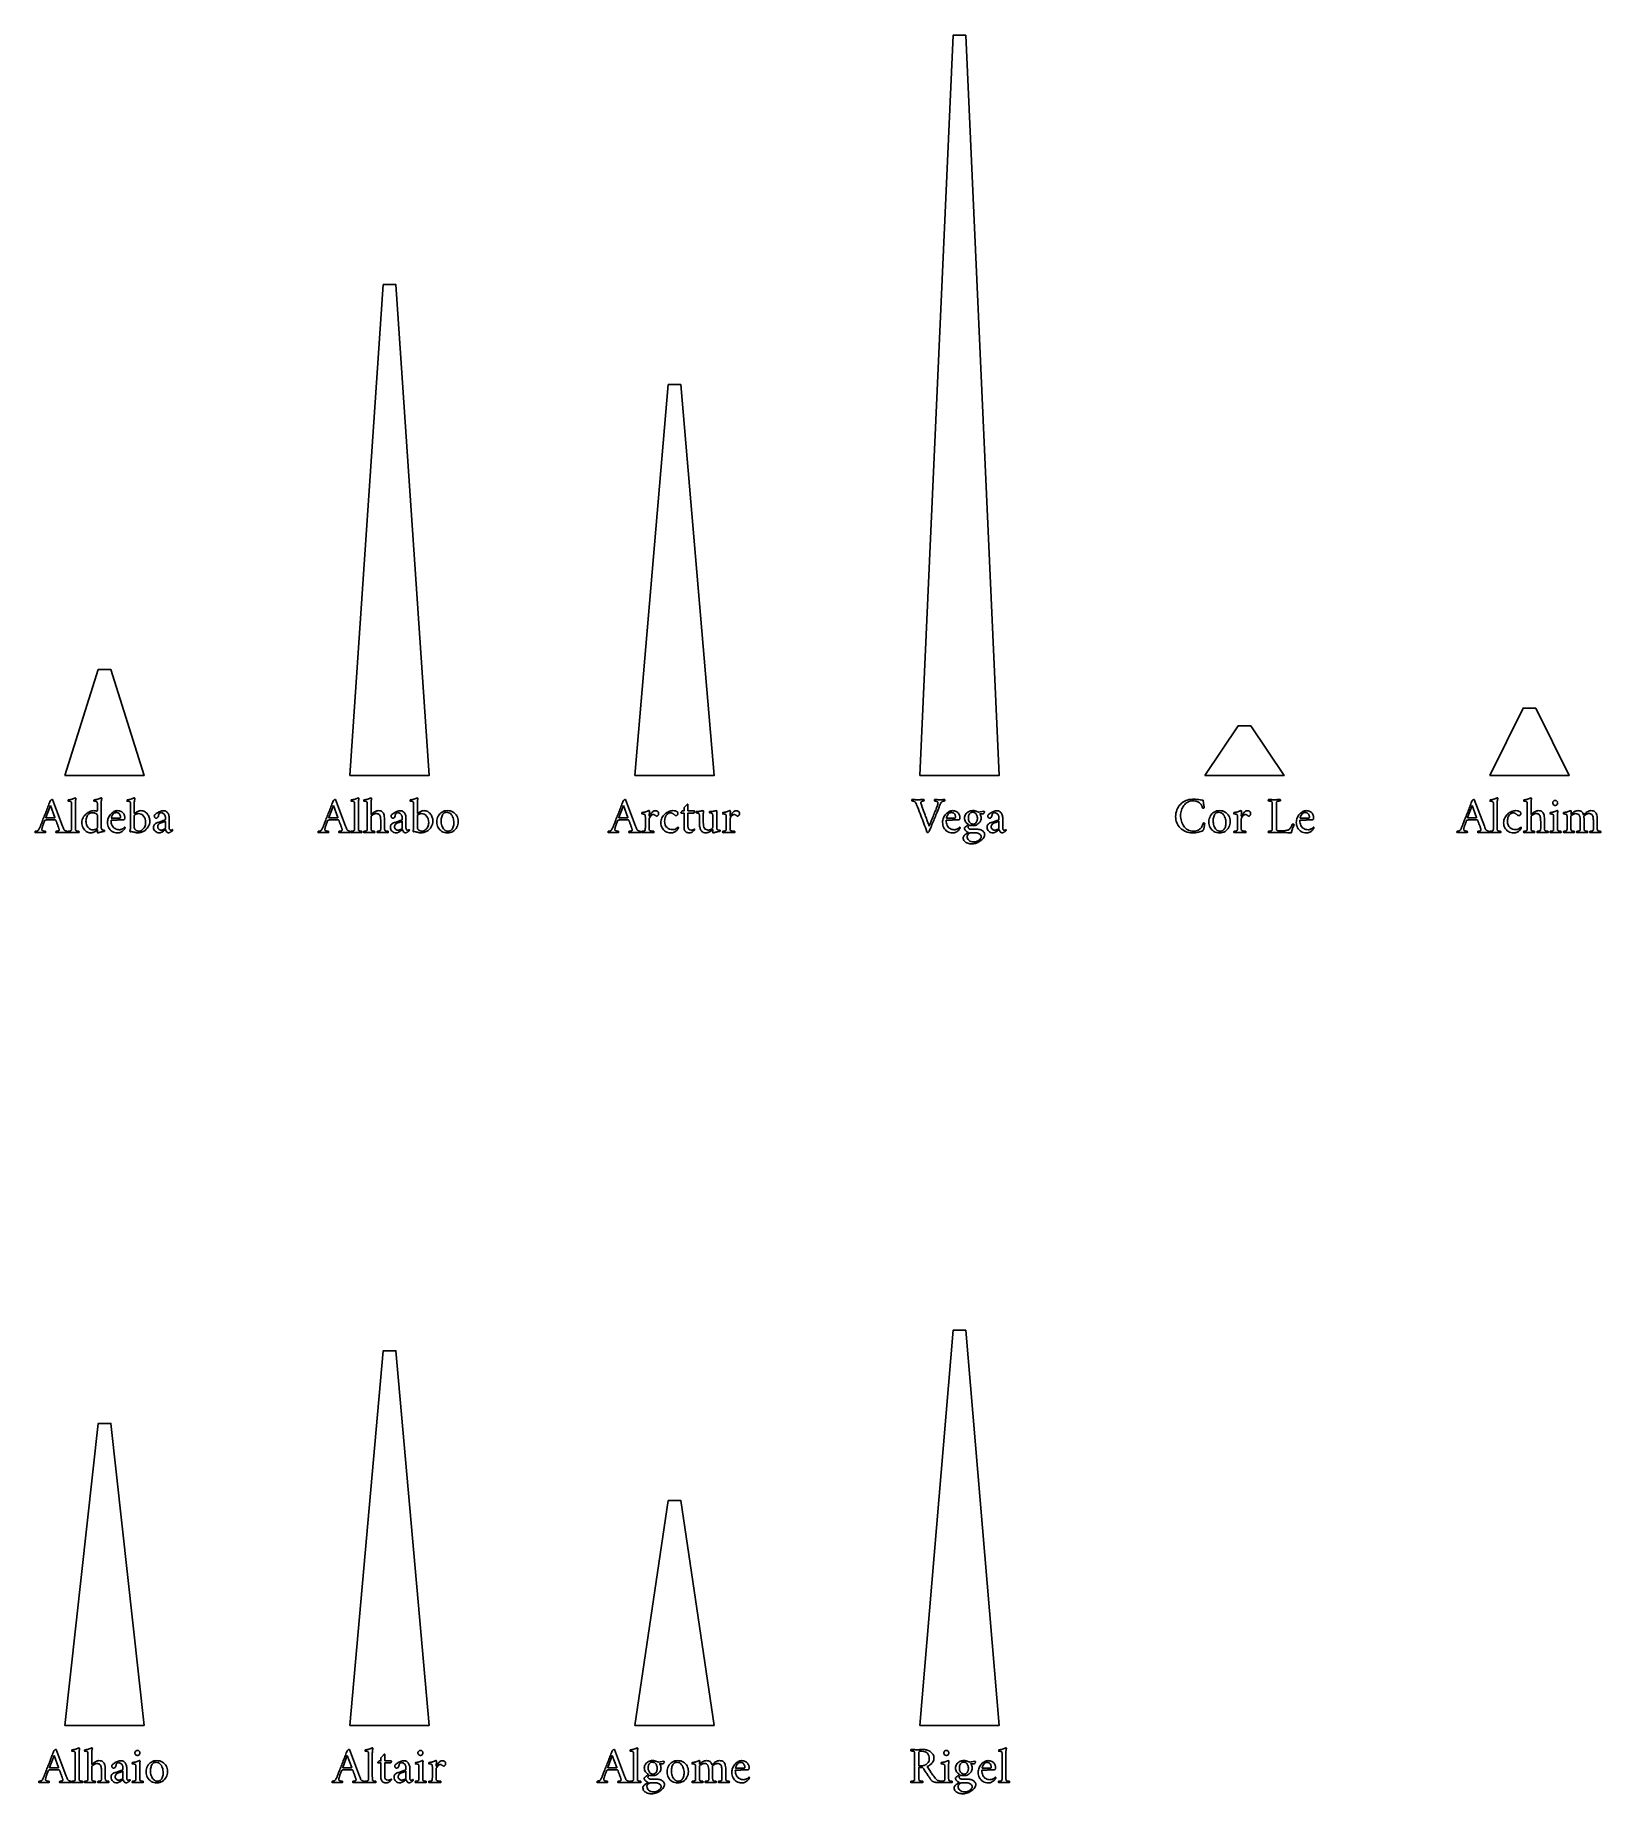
# Model space of a CAD drawing. Header units: millimetres. Extents: x -4 to 95, y -64 to 47.
import ezdxf

# ---------------------------------------------------------------- set-up
doc = ezdxf.new("R2010")
doc.units = ezdxf.units.MM
doc.layers.add('CUT_OUTER', color=1, linetype='Continuous')
doc.layers.add('TEXT', color=5, linetype='Continuous')

msp = doc.modelspace()

# ---------------------------------------------------------------- linework, layer by layer
at = {"layer": 'CUT_OUTER'}
for points in [[(51.5, 0), (56.5, 0), (54.4, 46.7598), (53.6, 46.7598)], [(15.5, 0), (20.5, 0), (18.4, 31.0026), (17.6, 31.0026)], [(33.5, 0), (38.5, 0), (36.4, 24.6868), (35.6, 24.6868)], [(-2.5, 0), (2.5, 0), (0.4, 6.6934), (-0.4, 6.6934)], [(87.5, 0), (92.5, 0), (90.4, 4.2628), (89.6, 4.2628)], [(69.5, 0), (74.5, 0), (72.4, 3.1309), (71.6, 3.1309)], [(51.5, -60), (56.5, -60), (54.4, -35.0374), (53.6, -35.0374)], [(15.5, -60), (20.5, -60), (18.4, -36.3334), (17.6, -36.3334)], [(-2.5, -60), (2.5, -60), (0.4, -40.9185), (-0.4, -40.9185)], [(33.5, -60), (38.5, -60), (36.4, -45.7925), (35.6, -45.7925)]]:
    msp.add_lwpolyline(points, close=True, dxfattribs=at)
at = {"layer": 'TEXT'}
for points in [[(-4.0355, -3.1613), (-4.0336, -3.1564), (-4.0278, -3.1415), (-4.0182, -3.1168), (-4.0048, -3.0823), (-3.9882, -3.0392), (-3.969, -2.9891), (-3.9471, -2.932), (-3.9226, -2.8677), (-3.8959, -2.7981), (-3.8673, -2.7246), (-3.837, -2.6473), (-3.8048, -2.5661), (-3.7717, -2.4825), (-3.7383, -2.3976), (-3.7047, -2.3115), (-3.671, -2.2242), (-3.6374, -2.1372), (-3.6044, -2.052), (-3.5721, -1.9686), (-3.5403, -1.8871), (-3.5098, -1.8089), (-3.481, -1.7355), (-3.4541, -1.6669), (-3.429, -1.6032), (-3.4207, -1.5899), (-3.4085, -1.5758), (-3.3924, -1.5609), (-3.3726, -1.5452), (-3.3521, -1.531), (-3.3343, -1.521), (-3.3191, -1.5149), (-3.3065, -1.5129), (-3.3035, -1.513), (-3.3012, -1.5133), (-3.2995, -1.5138), (-3.2984, -1.5145), (-3.2973, -1.5154), (-3.2956, -1.5165), (-3.2932, -1.5178), (-3.2903, -1.5194), (-2.6484, -3.2032), (-2.6167, -3.2863), (-2.5927, -3.3484), (-2.5764, -3.3895), (-2.5677, -3.4097), (-2.5578, -3.4268), (-2.544, -3.4427), (-2.5263, -3.4575), (-2.5048, -3.471), (-2.4815, -3.483), (-2.4581, -3.4931), (-2.4347, -3.5015), (-2.4113, -3.5081), (-2.39, -3.513), (-2.373, -3.5165), (-2.3602, -3.5186), (-2.3516, -3.5194), (-2.3462, -3.5285), (-2.3427, -3.5399), (-2.3413, -3.5535), (-2.3419, -3.5694), (-2.3435, -3.5846), (-2.3452, -3.5964), (-2.3468, -3.6047), (-2.3484, -3.6097), (-2.394, -3.6066), (-2.4371, -3.6036), (-2.4778, -3.6009), (-2.5161, -3.5984), (-2.555, -3.5963), (-2.5976, -3.5948), (-2.6438, -3.5939), (-2.6935, -3.5935), (-2.7461, -3.5939), (-2.794, -3.5948), (-2.8372, -3.5963), (-2.8758, -3.5984), (-2.9144, -3.6009), (-2.9577, -3.6036), (-3.0055, -3.6066), (-3.0581, -3.6097), (-3.0636, -3.602), (-3.0673, -3.5919), (-3.0693, -3.5794), (-3.0694, -3.5645), (-3.0678, -3.5496), (-3.0649, -3.5371), (-3.0606, -3.527), (-3.0548, -3.5194), (-3.0383, -3.5186), (-3.0177, -3.5165), (-2.9931, -3.513), (-2.9645, -3.5081), (-2.9363, -3.5019), (-2.9129, -3.4948), (-2.8944, -3.4866), (-2.8806, -3.4774), (-2.875, -3.4698), (-2.871, -3.4597), (-2.8685, -3.4472), (-2.8677, -3.4323), (-2.8691, -3.4152), (-2.873, -3.3931), (-2.8795, -3.366), (-2.8887, -3.3339), (-2.8999, -3.2981), (-2.9125, -3.2601), (-2.9265, -3.2199), (-2.9419, -3.1774), (-2.9581, -3.1342), (-2.9742, -3.0915), (-2.9903, -3.0495), (-3.0065, -3.0081), (-3.0219, -2.9688), (-3.0359, -2.9331), (-3.0485, -2.901), (-3.0597, -2.8726), (-3.0689, -2.8493), (-3.0754, -2.8327), (-3.0793, -2.8227), (-3.0806, -2.8194), (-3.081, -2.819), (-3.0823, -2.8177), (-3.0843, -2.8157), (-3.0871, -2.8129), (-3.0903, -2.8101), (-3.0935, -2.8081), (-3.0968, -2.8069), (-3.1, -2.8065), (-3.1256, -2.805), (-3.154, -2.804), (-3.1853, -2.8034), (-3.2194, -2.8032), (-3.2542, -2.8032), (-3.2879, -2.8032), (-3.3204, -2.8032), (-3.3516, -2.8032), (-3.3597, -2.8032), (-3.3677, -2.8032), (-3.3758, -2.8032), (-3.3839, -2.8032), (-3.3917, -2.8032), (-3.3992, -2.8032), (-3.4063, -2.8032), (-3.4129, -2.8032), (-3.4595, -2.8033), (-3.5024, -2.8036), (-3.5417, -2.8041), (-3.5774, -2.8048), (-3.6137, -2.8059), (-3.6548, -2.8077), (-3.7008, -2.81), (-3.7516, -2.8129), (-3.7534, -2.8132), (-3.7556, -2.8141), (-3.7583, -2.8156), (-3.7613, -2.8177), (-3.7641, -2.8199), (-3.7661, -2.8214), (-3.7673, -2.8223), (-3.7677, -2.8226), (-3.7693, -2.8266), (-3.7738, -2.8387), (-3.7814, -2.8589), (-3.7919, -2.8871), (-3.8046, -2.9209), (-3.8185, -2.9577), (-3.8337, -2.9975), (-3.85, -3.0403), (-3.8664, -3.084), (-3.8819, -3.1262), (-3.8963, -3.167), (-3.9097, -3.2065), (-3.9229, -3.2452), (-3.9335, -3.2806), (-3.9414, -3.3129), (-3.9468, -3.3419), (-3.9503, -3.3679), (-3.9528, -3.3911), (-3.9543, -3.4115), (-3.9548, -3.429), (-3.9517, -3.4459), (-3.9423, -3.4609), (-3.9267, -3.4741), (-3.9048, -3.4855), (-3.8796, -3.4951), (-3.854, -3.5028), (-3.828, -3.5088), (-3.8016, -3.5129), (-3.7775, -3.5157), (-3.7585, -3.5177), (-3.7445, -3.519), (-3.7355, -3.5194), (-3.7325, -3.5243), (-3.7298, -3.5327), (-3.7276, -3.5445), (-3.7258, -3.5597), (-3.7248, -3.5755), (-3.725, -3.5891), (-3.7264, -3.6005), (-3.729, -3.6097), (-3.7586, -3.6081), (-3.7859, -3.6065), (-3.811, -3.6048), (-3.8339, -3.6032), (-3.8556, -3.6016), (-3.8774, -3.6), (-3.8992, -3.5984), (-3.921, -3.5968), (-3.9445, -3.5954), (-3.9714, -3.5944), (-4.0017, -3.5938), (-4.0355, -3.5935), (-4.0696, -3.5938), (-4.1008, -3.5944), (-4.1292, -3.5954), (-4.1548, -3.5968), (-4.179, -3.5984), (-4.2032, -3.6), (-4.2274, -3.6016), (-4.2516, -3.6032), (-4.2774, -3.6048), (-4.3065, -3.6065), (-4.3387, -3.6081), (-4.3742, -3.6097), (-4.377, -3.6047), (-4.379, -3.5964), (-4.3802, -3.5846), (-4.3806, -3.5694), (-4.3802, -3.5535), (-4.379, -3.5399), (-4.377, -3.5285), (-4.3742, -3.5194), (-4.3572, -3.5184), (-4.3351, -3.5157), (-4.308, -3.5112), (-4.2758, -3.5048), (-4.2441, -3.4965), (-4.2181, -3.4859), (-4.1981, -3.4731), (-4.1839, -3.4581), (-4.1606, -3.4265), (-4.1391, -3.3931), (-4.1195, -3.358), (-4.1016, -3.321), (-4.0848, -3.2826), (-4.0681, -3.2431), (-4.0517, -3.2027), (-4.0355, -3.1613)], [(-3.4194, -1.8935), (-3.7065, -2.6613), (-3.7064, -2.6617), (-3.706, -2.6629), (-3.7055, -2.6649), (-3.7048, -2.6677), (-3.7039, -2.6706), (-3.7028, -2.6726), (-3.7015, -2.6738), (-3.7, -2.6742), (-3.6678, -2.6757), (-3.6327, -2.677), (-3.5945, -2.6781), (-3.5532, -2.679), (-3.5126, -2.6797), (-3.4762, -2.6802), (-3.4441, -2.6805), (-3.4161, -2.6806), (-3.3799, -2.6804), (-3.3456, -2.6798), (-3.313, -2.6788), (-3.2823, -2.6774), (-3.2517, -2.6758), (-3.2198, -2.6742), (-3.1864, -2.6726), (-3.1516, -2.671), (-3.1487, -2.6705), (-3.1464, -2.669), (-3.1447, -2.6664), (-3.1435, -2.6629), (-3.1428, -2.6594), (-3.1423, -2.6569), (-3.142, -2.6553), (-3.1419, -2.6548)], [(-2.0806, -1.8419), (-2.0807, -1.8233), (-2.081, -1.8028), (-2.0816, -1.7805), (-2.0823, -1.7565), (-2.0838, -1.7328), (-2.0867, -1.7117), (-2.091, -1.6932), (-2.0968, -1.6774), (-2.1059, -1.6613), (-2.1206, -1.6484), (-2.1406, -1.6387), (-2.1661, -1.6323), (-2.1949, -1.628), (-2.2246, -1.625), (-2.2553, -1.6232), (-2.2871, -1.6226), (-2.2886, -1.6201), (-2.2899, -1.6125), (-2.291, -1.5999), (-2.2919, -1.5823), (-2.292, -1.5644), (-2.2907, -1.5512), (-2.288, -1.5426), (-2.2839, -1.5387), (-2.2246, -1.5309), (-2.1661, -1.5206), (-2.1085, -1.5076), (-2.0516, -1.4919), (-1.996, -1.4743), (-1.9419, -1.4552), (-1.8895, -1.4348), (-1.8387, -1.4129), (-1.8324, -1.414), (-1.8262, -1.4173), (-1.8203, -1.4229), (-1.8145, -1.4306), (-1.8096, -1.4394), (-1.806, -1.448), (-1.8039, -1.4564), (-1.8032, -1.4645), (-1.8043, -1.469), (-1.8077, -1.4823), (-1.8132, -1.5044), (-1.821, -1.5355), (-1.8287, -1.5748), (-1.8343, -1.6218), (-1.8376, -1.6764), (-1.8387, -1.7387), (-1.8387, -3.2355), (-1.8386, -3.2704), (-1.8383, -3.304), (-1.8378, -3.3365), (-1.8371, -3.3677), (-1.8356, -3.397), (-1.8327, -3.4234), (-1.8283, -3.447), (-1.8226, -3.4677), (-1.8172, -3.4756), (-1.8077, -3.4831), (-1.7939, -3.4901), (-1.7758, -3.4968), (-1.7552, -3.5027), (-1.7339, -3.5077), (-1.7117, -3.5116), (-1.6887, -3.5145), (-1.667, -3.5166), (-1.6488, -3.5181), (-1.634, -3.5191), (-1.6226, -3.5194), (-1.6182, -3.527), (-1.6149, -3.5371), (-1.6126, -3.5496), (-1.6113, -3.5645), (-1.6114, -3.5794), (-1.6133, -3.5919), (-1.617, -3.602), (-1.6226, -3.6097), (-1.6696, -3.6066), (-1.7137, -3.6036), (-1.755, -3.6009), (-1.7935, -3.5984), (-1.8319, -3.5963), (-1.8726, -3.5948), (-1.9157, -3.5939), (-1.9613, -3.5935), (-2.0053, -3.5939), (-2.0472, -3.5948), (-2.0868, -3.5963), (-2.1242, -3.5984), (-2.162, -3.6009), (-2.2028, -3.6036), (-2.2467, -3.6066), (-2.2935, -3.6097), (-2.2991, -3.602), (-2.3028, -3.5919), (-2.3047, -3.5794), (-2.3048, -3.5645), (-2.3035, -3.5496), (-2.3012, -3.5371), (-2.2979, -3.527), (-2.2935, -3.5194), (-2.2823, -3.5191), (-2.2677, -3.5181), (-2.25, -3.5166), (-2.229, -3.5145), (-2.2067, -3.5116), (-2.1847, -3.5077), (-2.1631, -3.5027), (-2.1419, -3.4968), (-2.1234, -3.4901), (-2.1097, -3.4831), (-2.1008, -3.4756), (-2.0968, -3.4677), (-2.091, -3.447), (-2.0867, -3.4234), (-2.0838, -3.397), (-2.0823, -3.3677), (-2.0816, -3.3365), (-2.081, -3.304), (-2.0807, -3.2704), (-2.0806, -3.2355)], [(-0.6839, -2.2194), (-0.6569, -2.2201), (-0.6274, -2.2222), (-0.5956, -2.2257), (-0.5613, -2.2306), (-0.5288, -2.2362), (-0.5024, -2.2415), (-0.4821, -2.2467), (-0.4677, -2.2516), (-0.4607, -2.2476), (-0.4556, -2.2355), (-0.4526, -2.2153), (-0.4516, -2.1871), (-0.4516, -1.8419), (-0.4517, -1.8233), (-0.452, -1.8028), (-0.4525, -1.7805), (-0.4532, -1.7565), (-0.4547, -1.7328), (-0.4577, -1.7117), (-0.462, -1.6932), (-0.4677, -1.6774), (-0.477, -1.6613), (-0.4919, -1.6484), (-0.5125, -1.6387), (-0.5387, -1.6323), (-0.5681, -1.628), (-0.5984, -1.625), (-0.6294, -1.6232), (-0.6613, -1.6226), (-0.6628, -1.6201), (-0.6641, -1.6125), (-0.6652, -1.5999), (-0.6661, -1.5823), (-0.6662, -1.5644), (-0.6649, -1.5512), (-0.6622, -1.5426), (-0.6581, -1.5387), (-0.5987, -1.5309), (-0.5399, -1.5206), (-0.4818, -1.5076), (-0.4242, -1.4919), (-0.3678, -1.4743), (-0.3133, -1.4552), (-0.2606, -1.4348), (-0.2097, -1.4129), (-0.2033, -1.414), (-0.1972, -1.4173), (-0.1912, -1.4229), (-0.1855, -1.4306), (-0.1805, -1.4394), (-0.177, -1.448), (-0.1749, -1.4564), (-0.1742, -1.4645), (-0.1753, -1.469), (-0.1786, -1.4823), (-0.1842, -1.5044), (-0.1919, -1.5355), (-0.1997, -1.5748), (-0.2052, -1.6218), (-0.2086, -1.6764), (-0.2097, -1.7387), (-0.2097, -3.0871), (-0.2094, -3.1324), (-0.2085, -3.1778), (-0.207, -3.2235), (-0.2048, -3.2694), (-0.2019, -3.3118), (-0.198, -3.3472), (-0.193, -3.3755), (-0.1871, -3.3968), (-0.1763, -3.4128), (-0.1601, -3.4254), (-0.1384, -3.4346), (-0.1113, -3.4403), (-0.0832, -3.4441), (-0.0585, -3.4472), (-0.0372, -3.4497), (-0.0194, -3.4516), (-0.0135, -3.4516), (-0.0089, -3.4516), (-0.0054, -3.4516), (-0.0032, -3.4516), (-0.0003, -3.4539), (0.002, -3.4577), (0.0037, -3.4628), (0.0048, -3.4694), (0.0055, -3.4761), (0.006, -3.4819), (0.0064, -3.4866), (0.0065, -3.4903), (0.0061, -3.493), (0.0052, -3.498), (0.0037, -3.5051), (0.0016, -3.5145), (-0.0013, -3.5237), (-0.0052, -3.5302), (-0.0102, -3.5342), (-0.0161, -3.5355), (-0.0574, -3.5383), (-0.1004, -3.5435), (-0.1453, -3.5512), (-0.1919, -3.5613), (-0.2378, -3.5725), (-0.2802, -3.5835), (-0.3193, -3.5943), (-0.3548, -3.6048), (-0.3847, -3.614), (-0.4065, -3.6206), (-0.4202, -3.6245), (-0.4258, -3.6258), (-0.4319, -3.6244), (-0.4371, -3.6202), (-0.4415, -3.6131), (-0.4452, -3.6032), (-0.448, -3.5923), (-0.45, -3.5823), (-0.4512, -3.573), (-0.4516, -3.5645), (-0.4516, -3.4548), (-0.4522, -3.4427), (-0.454, -3.4355), (-0.4571, -3.4331), (-0.4613, -3.4355), (-0.4757, -3.4496), (-0.4964, -3.4661), (-0.5233, -3.4851), (-0.5565, -3.5065), (-0.5936, -3.5285), (-0.6327, -3.5496), (-0.6735, -3.5697), (-0.7161, -3.5887), (-0.7591, -3.6049), (-0.8008, -3.6165), (-0.8413, -3.6235), (-0.8806, -3.6258), (-0.9507, -3.6203), (-1.019, -3.6036), (-1.0854, -3.5759), (-1.15, -3.5371), (-1.2107, -3.4887), (-1.2653, -3.4323), (-1.3139, -3.3677), (-1.3565, -3.2952), (-1.391, -3.2162), (-1.4157, -3.1327), (-1.4305, -3.0445), (-1.4355, -2.9516), (-1.4307, -2.8755), (-1.4165, -2.802), (-1.3928, -2.7311), (-1.3597, -2.6629), (-1.3192, -2.5982), (-1.2734, -2.5379), (-1.2224, -2.4821), (-1.1661, -2.4306), (-1.1066, -2.3841), (-1.0456, -2.3427), (-0.9832, -2.3067), (-0.9194, -2.2758), (-0.8563, -2.2511), (-0.796, -2.2335), (-0.7385, -2.2229), (-0.6839, -2.2194)], [(0.4097, -2.8194), (0.4127, -2.9153), (0.425, -3.0032), (0.4466, -3.0831), (0.4774, -3.1548), (0.5159, -3.2182), (0.5605, -3.273), (0.6111, -3.3191), (0.6677, -3.3565), (0.7286, -3.3854), (0.7919, -3.406), (0.8577, -3.4184), (0.9258, -3.4226), (0.9683, -3.4207), (1.0089, -3.4149), (1.0474, -3.4053), (1.0839, -3.3919), (1.1179, -3.376), (1.1492, -3.3589), (1.1776, -3.3405), (1.2032, -3.321), (1.2256, -3.3019), (1.2444, -3.2851), (1.2595, -3.2705), (1.271, -3.2581), (1.2731, -3.2588), (1.2762, -3.2609), (1.2803, -3.2644), (1.2855, -3.2694), (1.2904, -3.2755), (1.294, -3.2827), (1.2961, -3.2908), (1.2968, -3.3), (1.2956, -3.3133), (1.2919, -3.3274), (1.2859, -3.3423), (1.2774, -3.3581), (1.2609, -3.3818), (1.2403, -3.4077), (1.2157, -3.4358), (1.1871, -3.4661), (1.1544, -3.4967), (1.1177, -3.5254), (1.077, -3.5523), (1.0323, -3.5774), (0.9837, -3.5986), (0.9315, -3.6137), (0.8756, -3.6228), (0.8161, -3.6258), (0.7268, -3.6204), (0.6427, -3.604), (0.5639, -3.5768), (0.4903, -3.5387), (0.4232, -3.4913), (0.3637, -3.4363), (0.3119, -3.3736), (0.2677, -3.3032), (0.2325, -3.2268), (0.2073, -3.146), (0.1921, -3.0607), (0.1871, -2.971), (0.1906, -2.8932), (0.2012, -2.8181), (0.2189, -2.7457), (0.2435, -2.6758), (0.274, -2.6095), (0.3089, -2.5476), (0.3482, -2.4901), (0.3919, -2.4371), (0.439, -2.389), (0.4883, -2.3464), (0.5398, -2.3092), (0.5935, -2.2774), (0.648, -2.252), (0.7016, -2.2339), (0.7544, -2.223), (0.8065, -2.2194), (0.8743, -2.2224), (0.9359, -2.2315), (0.9912, -2.2466), (1.0403, -2.2677), (1.0839, -2.2933), (1.1226, -2.3218), (1.1565, -2.353), (1.1855, -2.3871), (1.2101, -2.4226), (1.2306, -2.4581), (1.2472, -2.4935), (1.2597, -2.529), (1.2689, -2.5631), (1.2754, -2.5944), (1.2793, -2.6228), (1.2806, -2.6484), (1.2796, -2.6804), (1.2766, -2.7089), (1.2716, -2.7337), (1.2645, -2.7548), (1.2546, -2.772), (1.2411, -2.7847), (1.224, -2.7929), (1.2032, -2.7968), (1.1852, -2.7983), (1.1601, -2.7996), (1.1279, -2.8007), (1.0887, -2.8016), (1.0445, -2.8025), (0.9972, -2.8036), (0.9469, -2.8049), (0.8935, -2.8065), (0.8389, -2.8081), (0.7847, -2.8097), (0.7308, -2.8113), (0.6774, -2.8129), (0.6262, -2.8144), (0.579, -2.8157), (0.5359, -2.8168), (0.4968, -2.8177), (0.4635, -2.8184), (0.4379, -2.819), (0.42, -2.8193), (0.4097, -2.8194)], [(2.0774, -3.6226), (2.0574, -3.6215), (2.0327, -3.6181), (2.0033, -3.6126), (1.9694, -3.6048), (1.9344, -3.5963), (1.902, -3.5883), (1.8723, -3.5809), (1.8452, -3.5742), (1.8399, -3.5726), (1.8339, -3.571), (1.827, -3.5694), (1.8194, -3.5677), (1.7982, -3.5616), (1.7766, -3.556), (1.7546, -3.5511), (1.7323, -3.5468), (1.7097, -3.5443), (1.6871, -3.5448), (1.6645, -3.5483), (1.6419, -3.5548), (1.6354, -3.5531), (1.6286, -3.548), (1.6217, -3.5394), (1.6145, -3.5274), (1.6082, -3.5146), (1.6036, -3.5036), (1.6009, -3.4945), (1.6, -3.4871), (1.6104, -3.4617), (1.619, -3.4339), (1.6257, -3.4036), (1.6306, -3.371), (1.6342, -3.3383), (1.6367, -3.3081), (1.6382, -3.2802), (1.6387, -3.2548), (1.6387, -1.8419), (1.6386, -1.8246), (1.6383, -1.8048), (1.6378, -1.7827), (1.6371, -1.7581), (1.6356, -1.7337), (1.6327, -1.7121), (1.6283, -1.6933), (1.6226, -1.6774), (1.6133, -1.6613), (1.5984, -1.6484), (1.5778, -1.6387), (1.5516, -1.6323), (1.5222, -1.628), (1.4919, -1.625), (1.4609, -1.6232), (1.429, -1.6226), (1.4275, -1.6201), (1.4262, -1.6125), (1.4251, -1.5999), (1.4242, -1.5823), (1.4241, -1.5644), (1.4254, -1.5512), (1.4281, -1.5426), (1.4323, -1.5387), (1.4916, -1.5309), (1.5504, -1.5206), (1.6086, -1.5076), (1.6661, -1.4919), (1.7225, -1.4743), (1.777, -1.4552), (1.8297, -1.4348), (1.8806, -1.4129), (1.887, -1.414), (1.8931, -1.4173), (1.8991, -1.4229), (1.9048, -1.4306), (1.9098, -1.4394), (1.9133, -1.448), (1.9154, -1.4564), (1.9161, -1.4645), (1.915, -1.469), (1.9117, -1.4823), (1.9061, -1.5044), (1.8984, -1.5355), (1.8906, -1.5748), (1.8851, -1.6218), (1.8818, -1.6764), (1.8806, -1.7387), (1.8806, -2.3581), (1.8808, -2.3647), (1.8815, -2.3718), (1.8825, -2.3792), (1.8839, -2.3871), (1.8861, -2.3933), (1.8895, -2.396), (1.8942, -2.395), (1.9, -2.3903), (1.9155, -2.3793), (1.9363, -2.3657), (1.9623, -2.3495), (1.9935, -2.3306), (2.0282, -2.3108), (2.0645, -2.2915), (2.1024, -2.2729), (2.1419, -2.2548), (2.1808, -2.2393), (2.2169, -2.2282), (2.2502, -2.2216), (2.2806, -2.2194), (2.3495, -2.2231), (2.4141, -2.2343), (2.4745, -2.2529), (2.5306, -2.279), (2.5825, -2.3111), (2.6298, -2.3476), (2.6728, -2.3885), (2.7113, -2.4339), (2.7454, -2.4827), (2.775, -2.5339), (2.8002, -2.5875), (2.821, -2.6435), (2.8372, -2.7003), (2.8488, -2.756), (2.8557, -2.8108), (2.8581, -2.8645), (2.8517, -2.9656), (2.8327, -3.0625), (2.8009, -3.1551), (2.7565, -3.2435), (2.701, -3.3255), (2.6363, -3.3988), (2.5623, -3.4634), (2.479, -3.5194), (2.388, -3.5645), (2.2907, -3.5968), (2.1872, -3.6161), (2.0774, -3.6226)], [(13.8371, -3.1613), (13.839, -3.1564), (13.8448, -3.1415), (13.8543, -3.1168), (13.8677, -3.0823), (13.8844, -3.0392), (13.9036, -2.9891), (13.9255, -2.932), (13.95, -2.8677), (13.9767, -2.7981), (14.0052, -2.7246), (14.0356, -2.6473), (14.0677, -2.5661), (14.1009, -2.4825), (14.1343, -2.3976), (14.1678, -2.3115), (14.2016, -2.2242), (14.2352, -2.1372), (14.2681, -2.052), (14.3005, -1.9686), (14.3323, -1.8871), (14.3628, -1.8089), (14.3915, -1.7355), (14.4184, -1.6669), (14.4435, -1.6032), (14.4519, -1.5899), (14.4641, -1.5758), (14.4801, -1.5609), (14.5, -1.5452), (14.5205, -1.531), (14.5383, -1.521), (14.5535, -1.5149), (14.5661, -1.5129), (14.5691, -1.513), (14.5714, -1.5133), (14.5731, -1.5138), (14.5742, -1.5145), (14.5753, -1.5154), (14.577, -1.5165), (14.5793, -1.5178), (14.5823, -1.5194), (15.2242, -3.2032), (15.2558, -3.2863), (15.2798, -3.3484), (15.2962, -3.3895), (15.3048, -3.4097), (15.3148, -3.4268), (15.3286, -3.4427), (15.3463, -3.4575), (15.3677, -3.471), (15.3911, -3.483), (15.4145, -3.4931), (15.4379, -3.5015), (15.4613, -3.5081), (15.4826, -3.513), (15.4996, -3.5165), (15.5124, -3.5186), (15.521, -3.5194), (15.5264, -3.5285), (15.5298, -3.5399), (15.5312, -3.5535), (15.5306, -3.5694), (15.529, -3.5846), (15.5274, -3.5964), (15.5258, -3.6047), (15.5242, -3.6097), (15.4786, -3.6066), (15.4355, -3.6036), (15.3948, -3.6009), (15.3565, -3.5984), (15.3175, -3.5963), (15.275, -3.5948), (15.2288, -3.5939), (15.179, -3.5935), (15.1265, -3.5939), (15.0786, -3.5948), (15.0354, -3.5963), (14.9968, -3.5984), (14.9582, -3.6009), (14.9149, -3.6036), (14.867, -3.6066), (14.8145, -3.6097), (14.809, -3.602), (14.8052, -3.5919), (14.8033, -3.5794), (14.8032, -3.5645), (14.8047, -3.5496), (14.8077, -3.5371), (14.812, -3.527), (14.8177, -3.5194), (14.8343, -3.5186), (14.8548, -3.5165), (14.8794, -3.513), (14.9081, -3.5081), (14.9363, -3.5019), (14.9597, -3.4948), (14.9782, -3.4866), (14.9919, -3.4774), (14.9976, -3.4698), (15.0016, -3.4597), (15.004, -3.4472), (15.0048, -3.4323), (15.0035, -3.4152), (14.9996, -3.3931), (14.993, -3.366), (14.9839, -3.3339), (14.9727, -3.2981), (14.9601, -3.2601), (14.9461, -3.2199), (14.9306, -3.1774), (14.9145, -3.1342), (14.8984, -3.0915), (14.8823, -3.0495), (14.8661, -3.0081), (14.8507, -2.9688), (14.8367, -2.9331), (14.8241, -2.901), (14.8129, -2.8726), (14.8037, -2.8493), (14.7972, -2.8327), (14.7932, -2.8227), (14.7919, -2.8194), (14.7915, -2.819), (14.7903, -2.8177), (14.7883, -2.8157), (14.7855, -2.8129), (14.7823, -2.8101), (14.779, -2.8081), (14.7758, -2.8069), (14.7726, -2.8065), (14.747, -2.805), (14.7185, -2.804), (14.6873, -2.8034), (14.6532, -2.8032), (14.6183, -2.8032), (14.5847, -2.8032), (14.5522, -2.8032), (14.521, -2.8032), (14.5129, -2.8032), (14.5048, -2.8032), (14.4968, -2.8032), (14.4887, -2.8032), (14.4808, -2.8032), (14.4734, -2.8032), (14.4663, -2.8032), (14.4597, -2.8032), (14.4131, -2.8033), (14.3702, -2.8036), (14.3308, -2.8041), (14.2952, -2.8048), (14.2589, -2.8059), (14.2177, -2.8077), (14.1718, -2.81), (14.121, -2.8129), (14.1192, -2.8132), (14.1169, -2.8141), (14.1143, -2.8156), (14.1113, -2.8177), (14.1085, -2.8199), (14.1065, -2.8214), (14.1052, -2.8223), (14.1048, -2.8226), (14.1033, -2.8266), (14.0988, -2.8387), (14.0912, -2.8589), (14.0806, -2.8871), (14.0679, -2.9209), (14.054, -2.9577), (14.0389, -2.9975), (14.0226, -3.0403), (14.0061, -3.084), (13.9907, -3.1262), (13.9763, -3.167), (13.9629, -3.2065), (13.9497, -3.2452), (13.9391, -3.2806), (13.9311, -3.3129), (13.9258, -3.3419), (13.9223, -3.3679), (13.9198, -3.3911), (13.9182, -3.4115), (13.9177, -3.429), (13.9209, -3.4459), (13.9302, -3.4609), (13.9459, -3.4741), (13.9677, -3.4855), (13.9929, -3.4951), (14.0185, -3.5028), (14.0446, -3.5088), (14.071, -3.5129), (14.0951, -3.5157), (14.1141, -3.5177), (14.1281, -3.519), (14.1371, -3.5194), (14.1401, -3.5243), (14.1427, -3.5327), (14.145, -3.5445), (14.1468, -3.5597), (14.1478, -3.5755), (14.1476, -3.5891), (14.1462, -3.6005), (14.1435, -3.6097), (14.114, -3.6081), (14.0867, -3.6065), (14.0616, -3.6048), (14.0387, -3.6032), (14.0169, -3.6016), (13.9952, -3.6), (13.9734, -3.5984), (13.9516, -3.5968), (13.9281, -3.5954), (13.9012, -3.5944), (13.8709, -3.5938), (13.8371, -3.5935), (13.803, -3.5938), (13.7718, -3.5944), (13.7433, -3.5954), (13.7177, -3.5968), (13.6935, -3.5984), (13.6694, -3.6), (13.6452, -3.6016), (13.621, -3.6032), (13.5952, -3.6048), (13.5661, -3.6065), (13.5339, -3.6081), (13.4984, -3.6097), (13.4956, -3.6047), (13.4935, -3.5964), (13.4923, -3.5846), (13.4919, -3.5694), (13.4923, -3.5535), (13.4935, -3.5399), (13.4956, -3.5285), (13.4984, -3.5194), (13.5154, -3.5184), (13.5375, -3.5157), (13.5646, -3.5112), (13.5968, -3.5048), (13.6285, -3.4965), (13.6544, -3.4859), (13.6745, -3.4731), (13.6887, -3.4581), (13.712, -3.4265), (13.7335, -3.3931), (13.7531, -3.358), (13.771, -3.321), (13.7878, -3.2826), (13.8044, -3.2431), (13.8209, -3.2027), (13.8371, -3.1613)], [(14.4532, -1.8935), (14.1661, -2.6613), (14.1662, -2.6617), (14.1665, -2.6629), (14.167, -2.6649), (14.1677, -2.6677), (14.1686, -2.6706), (14.1698, -2.6726), (14.1711, -2.6738), (14.1726, -2.6742), (14.2047, -2.6757), (14.2399, -2.677), (14.2781, -2.6781), (14.3194, -2.679), (14.36, -2.6797), (14.3964, -2.6802), (14.4285, -2.6805), (14.4565, -2.6806), (14.4926, -2.6804), (14.527, -2.6798), (14.5596, -2.6788), (14.5903, -2.6774), (14.6209, -2.6758), (14.6528, -2.6742), (14.6862, -2.6726), (14.721, -2.671), (14.7239, -2.6705), (14.7262, -2.669), (14.7279, -2.6664), (14.729, -2.6629), (14.7297, -2.6594), (14.7302, -2.6569), (14.7305, -2.6553), (14.7306, -2.6548)], [(15.7919, -1.8419), (15.7918, -1.8233), (15.7915, -1.8028), (15.791, -1.7805), (15.7903, -1.7565), (15.7888, -1.7328), (15.7859, -1.7117), (15.7816, -1.6932), (15.7758, -1.6774), (15.7666, -1.6613), (15.752, -1.6484), (15.732, -1.6387), (15.7065, -1.6323), (15.6777, -1.628), (15.648, -1.625), (15.6172, -1.6232), (15.5855, -1.6226), (15.584, -1.6201), (15.5827, -1.6125), (15.5816, -1.5999), (15.5806, -1.5823), (15.5805, -1.5644), (15.5819, -1.5512), (15.5846, -1.5426), (15.5887, -1.5387), (15.648, -1.5309), (15.7065, -1.5206), (15.7641, -1.5076), (15.821, -1.4919), (15.8766, -1.4743), (15.9306, -1.4552), (15.9831, -1.4348), (16.0339, -1.4129), (16.0402, -1.414), (16.0464, -1.4173), (16.0523, -1.4229), (16.0581, -1.4306), (16.063, -1.4394), (16.0665, -1.448), (16.0686, -1.4564), (16.0694, -1.4645), (16.0682, -1.469), (16.0649, -1.4823), (16.0594, -1.5044), (16.0516, -1.5355), (16.0439, -1.5748), (16.0383, -1.6218), (16.035, -1.6764), (16.0339, -1.7387), (16.0339, -3.2355), (16.034, -3.2704), (16.0343, -3.304), (16.0348, -3.3365), (16.0355, -3.3677), (16.037, -3.397), (16.0399, -3.4234), (16.0443, -3.447), (16.05, -3.4677), (16.0553, -3.4756), (16.0649, -3.4831), (16.0787, -3.4901), (16.0968, -3.4968), (16.1173, -3.5027), (16.1387, -3.5077), (16.1609, -3.5116), (16.1839, -3.5145), (16.2055, -3.5166), (16.2238, -3.5181), (16.2386, -3.5191), (16.25, -3.5194), (16.2543, -3.527), (16.2577, -3.5371), (16.26, -3.5496), (16.2613, -3.5645), (16.2612, -3.5794), (16.2593, -3.5919), (16.2555, -3.602), (16.25, -3.6097), (16.203, -3.6066), (16.1589, -3.6036), (16.1175, -3.6009), (16.079, -3.5984), (16.0407, -3.5963), (16, -3.5948), (15.9569, -3.5939), (15.9113, -3.5935), (15.8672, -3.5939), (15.8254, -3.5948), (15.7858, -3.5963), (15.7484, -3.5984), (15.7106, -3.6009), (15.6698, -3.6036), (15.6259, -3.6066), (15.579, -3.6097), (15.5735, -3.602), (15.5698, -3.5919), (15.5678, -3.5794), (15.5677, -3.5645), (15.5691, -3.5496), (15.5714, -3.5371), (15.5747, -3.527), (15.579, -3.5194), (15.5903, -3.5191), (15.6048, -3.5181), (15.6226, -3.5166), (15.6435, -3.5145), (15.6659, -3.5116), (15.6879, -3.5077), (15.7095, -3.5027), (15.7306, -3.4968), (15.7492, -3.4901), (15.7629, -3.4831), (15.7718, -3.4756), (15.7758, -3.4677), (15.7816, -3.447), (15.7859, -3.4234), (15.7888, -3.397), (15.7903, -3.3677), (15.791, -3.3365), (15.7915, -3.304), (15.7918, -3.2704), (15.7919, -3.2355)], [(17.2823, -2.2194), (17.3625, -2.2238), (17.4323, -2.2371), (17.4915, -2.2593), (17.5403, -2.2903), (17.5803, -2.3306), (17.6133, -2.3806), (17.6392, -2.4403), (17.6581, -2.5097), (17.6715, -2.5889), (17.681, -2.6782), (17.6868, -2.7776), (17.6887, -2.8871), (17.6887, -3.2355), (17.6888, -3.2704), (17.6891, -3.304), (17.6896, -3.3365), (17.6903, -3.3677), (17.6918, -3.397), (17.6948, -3.4234), (17.6991, -3.447), (17.7048, -3.4677), (17.7102, -3.4756), (17.7198, -3.4831), (17.7336, -3.4901), (17.7516, -3.4968), (17.7722, -3.5027), (17.7935, -3.5077), (17.8157, -3.5116), (17.8387, -3.5145), (17.8604, -3.5166), (17.8786, -3.5181), (17.8934, -3.5191), (17.9048, -3.5194), (17.9092, -3.527), (17.9125, -3.5371), (17.9148, -3.5496), (17.9161, -3.5645), (17.916, -3.5794), (17.9141, -3.5919), (17.9104, -3.602), (17.9048, -3.6097), (17.8579, -3.6066), (17.8137, -3.6036), (17.7724, -3.6009), (17.7339, -3.5984), (17.6956, -3.5963), (17.6548, -3.5948), (17.6117, -3.5939), (17.5661, -3.5935), (17.5221, -3.5939), (17.4802, -3.5948), (17.4406, -3.5963), (17.4032, -3.5984), (17.3654, -3.6009), (17.3246, -3.6036), (17.2807, -3.6066), (17.2339, -3.6097), (17.2283, -3.602), (17.2246, -3.5919), (17.2227, -3.5794), (17.2226, -3.5645), (17.2239, -3.5496), (17.2262, -3.5371), (17.2295, -3.527), (17.2339, -3.5194), (17.2452, -3.5191), (17.2597, -3.5181), (17.2774, -3.5166), (17.2984, -3.5145), (17.3208, -3.5116), (17.3427, -3.5077), (17.3643, -3.5027), (17.3855, -3.4968), (17.404, -3.4901), (17.4177, -3.4831), (17.4266, -3.4756), (17.4306, -3.4677), (17.4364, -3.447), (17.4407, -3.4234), (17.4436, -3.397), (17.4452, -3.3677), (17.4459, -3.3365), (17.4464, -3.304), (17.4467, -3.2704), (17.4468, -3.2355), (17.4468, -2.9194), (17.4452, -2.8263), (17.4403, -2.744), (17.4323, -2.6723), (17.421, -2.6113), (17.4054, -2.5596), (17.3847, -2.5157), (17.3587, -2.4797), (17.3274, -2.4516), (17.2901, -2.4304), (17.246, -2.4153), (17.195, -2.4062), (17.1371, -2.4032), (17.1074, -2.4055), (17.0762, -2.4125), (17.0436, -2.4241), (17.0097, -2.4403), (16.9761, -2.4592), (16.9448, -2.4786), (16.9156, -2.4987), (16.8887, -2.5194), (16.8661, -2.5387), (16.85, -2.5548), (16.8403, -2.5677), (16.8371, -2.5774), (16.8371, -3.2355), (16.8372, -3.2704), (16.8375, -3.304), (16.838, -3.3365), (16.8387, -3.3677), (16.8402, -3.397), (16.8431, -3.4234), (16.8475, -3.447), (16.8532, -3.4677), (16.8586, -3.4756), (16.8681, -3.4831), (16.882, -3.4901), (16.9, -3.4968), (16.9206, -3.5027), (16.9419, -3.5077), (16.9641, -3.5116), (16.9871, -3.5145), (17.0088, -3.5166), (17.027, -3.5181), (17.0418, -3.5191), (17.0532, -3.5194), (17.0576, -3.527), (17.0609, -3.5371), (17.0632, -3.5496), (17.0645, -3.5645), (17.0644, -3.5794), (17.0625, -3.5919), (17.0588, -3.602), (17.0532, -3.6097), (17.0063, -3.6066), (16.9621, -3.6036), (16.9208, -3.6009), (16.8823, -3.5984), (16.844, -3.5963), (16.8032, -3.5948), (16.7601, -3.5939), (16.7145, -3.5935), (16.6705, -3.5939), (16.6286, -3.5948), (16.589, -3.5963), (16.5516, -3.5984), (16.5138, -3.6009), (16.473, -3.6036), (16.4291, -3.6066), (16.3823, -3.6097), (16.3767, -3.602), (16.373, -3.5919), (16.3711, -3.5794), (16.371, -3.5645), (16.3723, -3.5496), (16.3746, -3.5371), (16.3779, -3.527), (16.3823, -3.5194), (16.3935, -3.5191), (16.4081, -3.5181), (16.4258, -3.5166), (16.4468, -3.5145), (16.4692, -3.5116), (16.4911, -3.5077), (16.5127, -3.5027), (16.5339, -3.4968), (16.5524, -3.4901), (16.5661, -3.4831), (16.575, -3.4756), (16.579, -3.4677), (16.5848, -3.447), (16.5891, -3.4234), (16.592, -3.397), (16.5935, -3.3677), (16.5943, -3.3365), (16.5948, -3.304), (16.5951, -3.2704), (16.5952, -3.2355), (16.5952, -1.8419), (16.5951, -1.8246), (16.5948, -1.8048), (16.5943, -1.7827), (16.5935, -1.7581), (16.592, -1.7337), (16.5891, -1.7121), (16.5848, -1.6933), (16.579, -1.6774), (16.5699, -1.6613), (16.5552, -1.6484), (16.5352, -1.6387), (16.5097, -1.6323), (16.4809, -1.628), (16.4512, -1.625), (16.4205, -1.6232), (16.3887, -1.6226), (16.3872, -1.6201), (16.3859, -1.6125), (16.3848, -1.5999), (16.3839, -1.5823), (16.3838, -1.5644), (16.3851, -1.5512), (16.3878, -1.5426), (16.3919, -1.5387), (16.4512, -1.5309), (16.5097, -1.5206), (16.5673, -1.5076), (16.6242, -1.4919), (16.6798, -1.4743), (16.7339, -1.4552), (16.7863, -1.4348), (16.8371, -1.4129), (16.8434, -1.414), (16.8496, -1.4173), (16.8555, -1.4229), (16.8613, -1.4306), (16.8662, -1.4394), (16.8698, -1.448), (16.8719, -1.4564), (16.8726, -1.4645), (16.8715, -1.469), (16.8681, -1.4823), (16.8626, -1.5044), (16.8548, -1.5355), (16.8471, -1.5748), (16.8415, -1.6218), (16.8382, -1.6764), (16.8371, -1.7387), (16.8371, -2.4516), (16.8377, -2.4544), (16.8395, -2.4565), (16.8425, -2.4577), (16.8468, -2.4581), (16.8486, -2.4577), (16.8508, -2.4565), (16.8534, -2.4544), (16.8565, -2.4516), (16.8751, -2.4327), (16.8988, -2.4113), (16.9275, -2.3875), (16.9613, -2.3613), (16.9985, -2.3346), (17.0375, -2.3093), (17.0783, -2.2854), (17.121, -2.2629), (17.1637, -2.2439), (17.2048, -2.2302), (17.2444, -2.2221), (17.2823, -2.2194)], [(19.9565, -3.6226), (19.9364, -3.6215), (19.9117, -3.6181), (19.8824, -3.6126), (19.8484, -3.6048), (19.8134, -3.5963), (19.781, -3.5883), (19.7513, -3.5809), (19.7242, -3.5742), (19.719, -3.5726), (19.7129, -3.571), (19.706, -3.5694), (19.6984, -3.5677), (19.6772, -3.5616), (19.6556, -3.556), (19.6337, -3.5511), (19.6113, -3.5468), (19.5887, -3.5443), (19.5661, -3.5448), (19.5435, -3.5483), (19.521, -3.5548), (19.5144, -3.5531), (19.5077, -3.548), (19.5007, -3.5394), (19.4935, -3.5274), (19.4872, -3.5146), (19.4827, -3.5036), (19.4799, -3.4945), (19.479, -3.4871), (19.4894, -3.4617), (19.498, -3.4339), (19.5047, -3.4036), (19.5097, -3.371), (19.5132, -3.3383), (19.5157, -3.3081), (19.5172, -3.2802), (19.5177, -3.2548), (19.5177, -1.8419), (19.5176, -1.8246), (19.5173, -1.8048), (19.5168, -1.7827), (19.5161, -1.7581), (19.5146, -1.7337), (19.5117, -1.7121), (19.5074, -1.6933), (19.5016, -1.6774), (19.4923, -1.6613), (19.4774, -1.6484), (19.4569, -1.6387), (19.4306, -1.6323), (19.4012, -1.628), (19.371, -1.625), (19.3399, -1.6232), (19.3081, -1.6226), (19.3066, -1.6201), (19.3052, -1.6125), (19.3041, -1.5999), (19.3032, -1.5823), (19.3031, -1.5644), (19.3044, -1.5512), (19.3072, -1.5426), (19.3113, -1.5387), (19.3707, -1.5309), (19.4294, -1.5206), (19.4876, -1.5076), (19.5452, -1.4919), (19.6015, -1.4743), (19.656, -1.4552), (19.7088, -1.4348), (19.7597, -1.4129), (19.766, -1.414), (19.7722, -1.4173), (19.7781, -1.4229), (19.7839, -1.4306), (19.7888, -1.4394), (19.7923, -1.448), (19.7945, -1.4564), (19.7952, -1.4645), (19.7941, -1.469), (19.7907, -1.4823), (19.7852, -1.5044), (19.7774, -1.5355), (19.7697, -1.5748), (19.7641, -1.6218), (19.7608, -1.6764), (19.7597, -1.7387), (19.7597, -2.3581), (19.7599, -2.3647), (19.7605, -2.3718), (19.7615, -2.3792), (19.7629, -2.3871), (19.7651, -2.3933), (19.7685, -2.396), (19.7732, -2.395), (19.779, -2.3903), (19.7946, -2.3793), (19.8153, -2.3657), (19.8413, -2.3495), (19.8726, -2.3306), (19.9073, -2.3108), (19.9435, -2.2915), (19.9815, -2.2729), (20.021, -2.2548), (20.0599, -2.2393), (20.096, -2.2282), (20.1292, -2.2216), (20.1597, -2.2194), (20.2285, -2.2231), (20.2931, -2.2343), (20.3535, -2.2529), (20.4097, -2.279), (20.4615, -2.3111), (20.5089, -2.3476), (20.5518, -2.3885), (20.5903, -2.4339), (20.6244, -2.4827), (20.654, -2.5339), (20.6792, -2.5875), (20.7, -2.6435), (20.7162, -2.7003), (20.7278, -2.756), (20.7348, -2.8108), (20.7371, -2.8645), (20.7307, -2.9656), (20.7117, -3.0625), (20.6799, -3.1551), (20.6355, -3.2435), (20.58, -3.3255), (20.5153, -3.3988), (20.4413, -3.4634), (20.3581, -3.5194), (20.267, -3.5645), (20.1698, -3.5968), (20.0662, -3.6161), (19.9565, -3.6226)], [(21.6597, -2.2161), (21.7608, -2.2218), (21.8544, -2.2387), (21.9406, -2.2669), (22.0194, -2.3065), (22.0901, -2.3556), (22.1524, -2.4129), (22.2063, -2.4782), (22.2516, -2.5516), (22.2876, -2.6317), (22.3133, -2.7169), (22.3287, -2.8075), (22.3339, -2.9032), (22.3284, -3.0023), (22.3121, -3.0964), (22.2849, -3.1854), (22.2468, -3.2694), (22.1992, -3.3466), (22.1435, -3.4153), (22.0798, -3.4756), (22.0081, -3.5274), (21.9298, -3.5691), (21.8468, -3.5988), (21.7589, -3.6166), (21.6661, -3.6226), (21.5662, -3.6168), (21.473, -3.5996), (21.3864, -3.5709), (21.3065, -3.5306), (21.2343, -3.4806), (21.171, -3.4226), (21.1165, -3.3565), (21.071, -3.2823), (21.035, -3.2015), (21.0093, -3.1157), (20.9939, -3.0249), (20.9887, -2.929), (20.9943, -2.83), (21.0109, -2.7363), (21.0386, -2.6478), (21.0774, -2.5645), (21.1257, -2.4881), (21.1819, -2.4202), (21.2459, -2.3607), (21.3177, -2.3097), (21.396, -2.2687), (21.479, -2.2395), (21.5669, -2.222), (21.6597, -2.2161)], [(32.1548, -3.1613), (32.1568, -3.1564), (32.1625, -3.1415), (32.1721, -3.1168), (32.1855, -3.0823), (32.2021, -3.0392), (32.2214, -2.9891), (32.2432, -2.932), (32.2677, -2.8677), (32.2945, -2.7981), (32.323, -2.7246), (32.3533, -2.6473), (32.3855, -2.5661), (32.4186, -2.4825), (32.452, -2.3976), (32.4856, -2.3115), (32.5194, -2.2242), (32.5529, -2.1372), (32.5859, -2.052), (32.6182, -1.9686), (32.65, -1.8871), (32.6805, -1.8089), (32.7093, -1.7355), (32.7362, -1.6669), (32.7613, -1.6032), (32.7697, -1.5899), (32.7819, -1.5758), (32.7979, -1.5609), (32.8177, -1.5452), (32.8382, -1.531), (32.856, -1.521), (32.8713, -1.5149), (32.8839, -1.5129), (32.8868, -1.513), (32.8891, -1.5133), (32.8908, -1.5138), (32.8919, -1.5145), (32.893, -1.5154), (32.8948, -1.5165), (32.8971, -1.5178), (32.9, -1.5194), (33.5419, -3.2032), (33.5736, -3.2863), (33.5976, -3.3484), (33.6139, -3.3895), (33.6226, -3.4097), (33.6326, -3.4268), (33.6464, -3.4427), (33.664, -3.4575), (33.6855, -3.471), (33.7089, -3.483), (33.7323, -3.4931), (33.7556, -3.5015), (33.779, -3.5081), (33.8003, -3.513), (33.8173, -3.5165), (33.8301, -3.5186), (33.8387, -3.5194), (33.8442, -3.5285), (33.8476, -3.5399), (33.849, -3.5535), (33.8484, -3.5694), (33.8468, -3.5846), (33.8452, -3.5964), (33.8435, -3.6047), (33.8419, -3.6097), (33.7964, -3.6066), (33.7532, -3.6036), (33.7125, -3.6009), (33.6742, -3.5984), (33.6353, -3.5963), (33.5927, -3.5948), (33.5466, -3.5939), (33.4968, -3.5935), (33.4443, -3.5939), (33.3964, -3.5948), (33.3531, -3.5963), (33.3145, -3.5984), (33.2759, -3.6009), (33.2327, -3.6036), (33.1848, -3.6066), (33.1323, -3.6097), (33.1267, -3.602), (33.123, -3.5919), (33.1211, -3.5794), (33.121, -3.5645), (33.1225, -3.5496), (33.1254, -3.5371), (33.1297, -3.527), (33.1355, -3.5194), (33.152, -3.5186), (33.1726, -3.5165), (33.1972, -3.513), (33.2258, -3.5081), (33.254, -3.5019), (33.2774, -3.4948), (33.296, -3.4866), (33.3097, -3.4774), (33.3153, -3.4698), (33.3194, -3.4597), (33.3218, -3.4472), (33.3226, -3.4323), (33.3213, -3.4152), (33.3173, -3.3931), (33.3108, -3.366), (33.3016, -3.3339), (33.2904, -3.2981), (33.2778, -3.2601), (33.2638, -3.2199), (33.2484, -3.1774), (33.2323, -3.1342), (33.2161, -3.0915), (33.2, -3.0495), (33.1839, -3.0081), (33.1684, -2.9688), (33.1544, -2.9331), (33.1418, -2.901), (33.1306, -2.8726), (33.1215, -2.8493), (33.1149, -2.8327), (33.111, -2.8227), (33.1097, -2.8194), (33.1093, -2.819), (33.1081, -2.8177), (33.106, -2.8157), (33.1032, -2.8129), (33.1, -2.8101), (33.0968, -2.8081), (33.0935, -2.8069), (33.0903, -2.8065), (33.0647, -2.805), (33.0363, -2.804), (33.005, -2.8034), (32.971, -2.8032), (32.9361, -2.8032), (32.9024, -2.8032), (32.87, -2.8032), (32.8387, -2.8032), (32.8306, -2.8032), (32.8226, -2.8032), (32.8145, -2.8032), (32.8065, -2.8032), (32.7986, -2.8032), (32.7911, -2.8032), (32.7841, -2.8032), (32.7774, -2.8032), (32.7308, -2.8033), (32.6879, -2.8036), (32.6486, -2.8041), (32.6129, -2.8048), (32.5766, -2.8059), (32.5355, -2.8077), (32.4895, -2.81), (32.4387, -2.8129), (32.4369, -2.8132), (32.4347, -2.8141), (32.4321, -2.8156), (32.429, -2.8177), (32.4262, -2.8199), (32.4242, -2.8214), (32.423, -2.8223), (32.4226, -2.8226), (32.4211, -2.8266), (32.4165, -2.8387), (32.409, -2.8589), (32.3984, -2.8871), (32.3857, -2.9209), (32.3718, -2.9577), (32.3567, -2.9975), (32.3403, -3.0403), (32.3239, -3.084), (32.3085, -3.1262), (32.2941, -3.167), (32.2806, -3.2065), (32.2674, -3.2452), (32.2569, -3.2806), (32.2489, -3.3129), (32.2435, -3.3419), (32.24, -3.3679), (32.2375, -3.3911), (32.236, -3.4115), (32.2355, -3.429), (32.2386, -3.4459), (32.248, -3.4609), (32.2636, -3.4741), (32.2855, -3.4855), (32.3107, -3.4951), (32.3363, -3.5028), (32.3623, -3.5088), (32.3887, -3.5129), (32.4128, -3.5157), (32.4319, -3.5177), (32.4459, -3.519), (32.4548, -3.5194), (32.4579, -3.5243), (32.4605, -3.5327), (32.4627, -3.5445), (32.4645, -3.5597), (32.4655, -3.5755), (32.4653, -3.5891), (32.4639, -3.6005), (32.4613, -3.6097), (32.4318, -3.6081), (32.4044, -3.6065), (32.3793, -3.6048), (32.3565, -3.6032), (32.3347, -3.6016), (32.3129, -3.6), (32.2911, -3.5984), (32.2694, -3.5968), (32.2459, -3.5954), (32.219, -3.5944), (32.1886, -3.5938), (32.1548, -3.5935), (32.1208, -3.5938), (32.0895, -3.5944), (32.0611, -3.5954), (32.0355, -3.5968), (32.0113, -3.5984), (31.9871, -3.6), (31.9629, -3.6016), (31.9387, -3.6032), (31.9129, -3.6048), (31.8839, -3.6065), (31.8516, -3.6081), (31.8161, -3.6097), (31.8133, -3.6047), (31.8113, -3.5964), (31.8101, -3.5846), (31.8097, -3.5694), (31.8101, -3.5535), (31.8113, -3.5399), (31.8133, -3.5285), (31.8161, -3.5194), (31.8332, -3.5184), (31.8552, -3.5157), (31.8824, -3.5112), (31.9145, -3.5048), (31.9463, -3.4965), (31.9722, -3.4859), (31.9922, -3.4731), (32.0065, -3.4581), (32.0297, -3.4265), (32.0512, -3.3931), (32.0709, -3.358), (32.0887, -3.321), (32.1055, -3.2826), (32.1222, -3.2431), (32.1386, -3.2027), (32.1548, -3.1613)], [(32.771, -1.8935), (32.4839, -2.6613), (32.484, -2.6617), (32.4843, -2.6629), (32.4848, -2.6649), (32.4855, -2.6677), (32.4864, -2.6706), (32.4875, -2.6726), (32.4888, -2.6738), (32.4903, -2.6742), (32.5225, -2.6757), (32.5577, -2.677), (32.5959, -2.6781), (32.6371, -2.679), (32.6777, -2.6797), (32.7141, -2.6802), (32.7463, -2.6805), (32.7742, -2.6806), (32.8104, -2.6804), (32.8448, -2.6798), (32.8773, -2.6788), (32.9081, -2.6774), (32.9386, -2.6758), (32.9706, -2.6742), (33.0039, -2.6726), (33.0387, -2.671), (33.0416, -2.6705), (33.044, -2.669), (33.0457, -2.6664), (33.0468, -2.6629), (33.0475, -2.6594), (33.048, -2.6569), (33.0483, -2.6553), (33.0484, -2.6548)], [(34.7839, -2.2226), (34.8141, -2.2243), (34.8435, -2.2294), (34.8722, -2.238), (34.9, -2.25), (34.9254, -2.2644), (34.9468, -2.2802), (34.9641, -2.2975), (34.9774, -2.3161), (34.9804, -2.3232), (34.9831, -2.3315), (34.9853, -2.3409), (34.9871, -2.3516), (34.9885, -2.3631), (34.9895, -2.375), (34.9901, -2.3873), (34.9903, -2.4), (34.9878, -2.4405), (34.9802, -2.475), (34.9676, -2.5034), (34.95, -2.5258), (34.9307, -2.5427), (34.9133, -2.5548), (34.8977, -2.5621), (34.8839, -2.5645), (34.8679, -2.5631), (34.8524, -2.5589), (34.8373, -2.5518), (34.8226, -2.5419), (34.8083, -2.531), (34.7944, -2.521), (34.7808, -2.5117), (34.7677, -2.5032), (34.7564, -2.4955), (34.7448, -2.4883), (34.733, -2.4818), (34.721, -2.4758), (34.7076, -2.4709), (34.6915, -2.4673), (34.6729, -2.4652), (34.6516, -2.4645), (34.6184, -2.468), (34.5867, -2.4786), (34.5564, -2.4963), (34.5274, -2.521), (34.5005, -2.5499), (34.4762, -2.5802), (34.4545, -2.612), (34.4355, -2.6452), (34.42, -2.677), (34.4089, -2.7048), (34.4022, -2.7286), (34.4, -2.7484), (34.4, -3.2355), (34.4001, -3.2704), (34.4004, -3.304), (34.4009, -3.3365), (34.4016, -3.3677), (34.4031, -3.397), (34.406, -3.4234), (34.4104, -3.447), (34.4161, -3.4677), (34.4226, -3.4756), (34.4355, -3.4831), (34.4548, -3.4901), (34.4806, -3.4968), (34.5101, -3.5027), (34.5403, -3.5077), (34.5714, -3.5116), (34.6032, -3.5145), (34.6327, -3.5166), (34.6565, -3.5181), (34.6746, -3.5191), (34.6871, -3.5194), (34.6914, -3.527), (34.6948, -3.5371), (34.6971, -3.5496), (34.6984, -3.5645), (34.6983, -3.5794), (34.6964, -3.5919), (34.6926, -3.602), (34.6871, -3.6097), (34.6385, -3.6066), (34.5895, -3.6036), (34.5401, -3.6009), (34.4903, -3.5984), (34.4407, -3.5963), (34.3919, -3.5948), (34.344, -3.5939), (34.2968, -3.5935), (34.252, -3.5939), (34.2081, -3.5948), (34.1649, -3.5963), (34.1226, -3.5984), (34.0798, -3.6009), (34.0355, -3.6036), (33.9895, -3.6066), (33.9419, -3.6097), (33.9364, -3.602), (33.9327, -3.5919), (33.9307, -3.5794), (33.9306, -3.5645), (33.932, -3.5496), (33.9343, -3.5371), (33.9376, -3.527), (33.9419, -3.5194), (33.9533, -3.5191), (33.9681, -3.5181), (33.9864, -3.5166), (34.0081, -3.5145), (34.0311, -3.5116), (34.0536, -3.5077), (34.0755, -3.5027), (34.0968, -3.4968), (34.1153, -3.4901), (34.129, -3.4831), (34.1379, -3.4756), (34.1419, -3.4677), (34.1477, -3.447), (34.152, -3.4234), (34.1549, -3.397), (34.1565, -3.3677), (34.1572, -3.3365), (34.1577, -3.304), (34.158, -3.2704), (34.1581, -3.2355), (34.1581, -2.6484), (34.158, -2.631), (34.1577, -2.6113), (34.1572, -2.5891), (34.1565, -2.5645), (34.1549, -2.5401), (34.152, -2.5185), (34.1477, -2.4998), (34.1419, -2.4839), (34.1349, -2.4705), (34.1234, -2.4593), (34.1075, -2.4503), (34.0871, -2.4435), (34.0645, -2.4385), (34.0419, -2.4347), (34.0194, -2.4321), (33.9968, -2.4306), (33.9762, -2.4299), (33.9597, -2.4294), (33.9472, -2.4291), (33.9387, -2.429), (33.9371, -2.4242), (33.9355, -2.4161), (33.9339, -2.4048), (33.9323, -2.3903), (33.9315, -2.3754), (33.9323, -2.3629), (33.9347, -2.3528), (33.9387, -2.3452), (33.9996, -2.3361), (34.0597, -2.325), (34.119, -2.3119), (34.1774, -2.2968), (34.2341, -2.2794), (34.2879, -2.2597), (34.3389, -2.2375), (34.3871, -2.2129), (34.3934, -2.2141), (34.3996, -2.2177), (34.4055, -2.2238), (34.4113, -2.2323), (34.4162, -2.2415), (34.4198, -2.25), (34.4219, -2.2577), (34.4226, -2.2645), (34.4222, -2.2728), (34.421, -2.2879), (34.419, -2.3099), (34.4161, -2.3387), (34.413, -2.3711), (34.4101, -2.4036), (34.4074, -2.4364), (34.4048, -2.4694), (34.4027, -2.4995), (34.4012, -2.5238), (34.4003, -2.5422), (34.4, -2.5548), (34.4003, -2.5591), (34.4012, -2.5621), (34.4027, -2.5639), (34.4048, -2.5645), (34.4072, -2.5643), (34.4093, -2.5637), (34.4112, -2.5627), (34.4129, -2.5613), (34.4307, -2.5267), (34.452, -2.4907), (34.4767, -2.4533), (34.5048, -2.4145), (34.5356, -2.3764), (34.5681, -2.3411), (34.6025, -2.3087), (34.6387, -2.279), (34.6756, -2.2543), (34.7121, -2.2367), (34.7482, -2.2261), (34.7839, -2.2226)], [(36.2129, -2.3839), (36.2105, -2.4227), (36.2032, -2.4552), (36.1911, -2.4816), (36.1742, -2.5016), (36.1546, -2.5164), (36.1347, -2.527), (36.1143, -2.5334), (36.0935, -2.5355), (36.0681, -2.5327), (36.0435, -2.5242), (36.0198, -2.5101), (35.9968, -2.4903), (35.9744, -2.469), (35.9524, -2.45), (35.9308, -2.4335), (35.9097, -2.4194), (35.8851, -2.403), (35.8629, -2.3895), (35.8431, -2.3788), (35.8258, -2.371), (35.8079, -2.3653), (35.7863, -2.3613), (35.7611, -2.3589), (35.7323, -2.3581), (35.6904, -2.362), (35.6488, -2.3738), (35.6074, -2.3934), (35.5661, -2.421), (35.5268, -2.4557), (35.4911, -2.4972), (35.4591, -2.5453), (35.4306, -2.6), (35.4074, -2.6613), (35.3907, -2.729), (35.3807, -2.8032), (35.3774, -2.8839), (35.3867, -3.0119), (35.4145, -3.1218), (35.4609, -3.2135), (35.5258, -3.2871), (35.604, -3.3435), (35.6903, -3.3839), (35.7847, -3.4081), (35.8871, -3.4161), (35.9503, -3.4123), (36.0077, -3.4008), (36.0592, -3.3817), (36.1048, -3.3548), (36.1443, -3.3258), (36.177, -3.3), (36.2031, -3.2774), (36.2226, -3.2581), (36.2247, -3.2588), (36.2278, -3.2609), (36.232, -3.2644), (36.2371, -3.2694), (36.242, -3.2755), (36.2456, -3.2827), (36.2477, -3.2908), (36.2484, -3.3), (36.2472, -3.3133), (36.2435, -3.3274), (36.2375, -3.3423), (36.229, -3.3581), (36.2125, -3.3818), (36.1919, -3.4077), (36.1673, -3.4358), (36.1387, -3.4661), (36.106, -3.4967), (36.0694, -3.5254), (36.0286, -3.5523), (35.9839, -3.5774), (35.9353, -3.5986), (35.8831, -3.6137), (35.8272, -3.6228), (35.7677, -3.6258), (35.6755, -3.6202), (35.5891, -3.6032), (35.5086, -3.575), (35.4339, -3.5355), (35.3661, -3.4869), (35.3065, -3.4315), (35.2548, -3.3692), (35.2113, -3.3), (35.1767, -3.2262), (35.152, -3.15), (35.1372, -3.0714), (35.1323, -2.9903), (35.1368, -2.9053), (35.1504, -2.8246), (35.1731, -2.7481), (35.2048, -2.6758), (35.2437, -2.608), (35.2879, -2.5448), (35.3373, -2.4862), (35.3919, -2.4323), (35.4504, -2.3837), (35.5113, -2.3411), (35.5746, -2.3046), (35.6403, -2.2742), (35.7066, -2.2502), (35.7714, -2.2331), (35.8348, -2.2228), (35.8968, -2.2194), (35.9798, -2.2242), (36.0548, -2.2387), (36.1218, -2.2629), (36.1806, -2.2968), (36.1856, -2.3026), (36.1907, -2.3105), (36.1961, -2.3204), (36.2016, -2.3323), (36.2066, -2.3452), (36.2101, -2.3581), (36.2122, -2.371), (36.2129, -2.3839)], [(36.8452, -2.2387), (37.2516, -2.2387), (37.2587, -2.2409), (37.2637, -2.2476), (37.2667, -2.2587), (37.2677, -2.2742), (37.2649, -2.2982), (37.2565, -2.3218), (37.2423, -2.345), (37.2226, -2.3677), (36.8452, -2.3677), (36.8452, -3.1935), (36.8583, -3.3065), (36.8976, -3.3871), (36.9631, -3.4355), (37.0548, -3.4516), (37.0895, -3.4498), (37.1226, -3.4444), (37.154, -3.4353), (37.1839, -3.4226), (37.2103, -3.4091), (37.2315, -3.3976), (37.2474, -3.3881), (37.2581, -3.3806), (37.2623, -3.3831), (37.2653, -3.3871), (37.2671, -3.3927), (37.2677, -3.4), (37.2669, -3.4163), (37.2645, -3.4298), (37.2605, -3.4405), (37.2548, -3.4484), (37.242, -3.4623), (37.2262, -3.4782), (37.2074, -3.4962), (37.1855, -3.5161), (37.161, -3.5365), (37.1343, -3.5556), (37.1053, -3.5736), (37.0742, -3.5903), (37.0411, -3.6044), (37.0065, -3.6145), (36.9702, -3.6206), (36.9323, -3.6226), (36.8922, -3.6208), (36.8528, -3.6153), (36.814, -3.6063), (36.7758, -3.5935), (36.7396, -3.5762), (36.7069, -3.5532), (36.6775, -3.5246), (36.6516, -3.4903), (36.6304, -3.4494), (36.6153, -3.4008), (36.6063, -3.3446), (36.6032, -3.2806), (36.6032, -2.3677), (36.4194, -2.3677), (36.4163, -2.367), (36.4137, -2.3649), (36.4115, -2.3614), (36.4097, -2.3565), (36.4083, -2.3511), (36.4073, -2.3464), (36.4067, -2.3422), (36.4065, -2.3387), (36.4077, -2.3344), (36.4113, -2.3278), (36.4173, -2.3191), (36.4258, -2.3081), (36.4356, -2.2961), (36.4456, -2.2843), (36.4557, -2.2727), (36.4661, -2.2613), (36.4753, -2.2514), (36.4819, -2.2444), (36.4858, -2.2401), (36.4871, -2.2387), (36.6032, -2.2387), (36.6032, -2.0419), (36.6201, -2.0235), (36.6383, -2.0036), (36.658, -1.9824), (36.679, -1.9597), (36.7003, -1.9367), (36.7206, -1.9145), (36.7398, -1.8931), (36.7581, -1.8726), (36.7738, -1.8547), (36.7855, -1.8415), (36.7931, -1.833), (36.7968, -1.829), (36.8035, -1.8234), (36.8109, -1.8194), (36.8189, -1.8169), (36.8274, -1.8161), (36.8352, -1.8167), (36.8407, -1.8185), (36.8441, -1.8216), (36.8452, -1.8258)], [(38.4194, -2.5935), (38.4194, -2.5915), (38.4194, -2.5887), (38.4194, -2.5851), (38.4194, -2.5806), (38.4192, -2.5636), (38.4185, -2.5448), (38.4175, -2.5241), (38.4161, -2.5016), (38.4137, -2.4791), (38.4097, -2.4585), (38.404, -2.4396), (38.3968, -2.4226), (38.3831, -2.4022), (38.3645, -2.3863), (38.3411, -2.3748), (38.3129, -2.3677), (38.2841, -2.3635), (38.2589, -2.3605), (38.2373, -2.3587), (38.2194, -2.3581), (38.2164, -2.3533), (38.2141, -2.3456), (38.2124, -2.3348), (38.2113, -2.321), (38.2112, -2.3068), (38.2125, -2.2948), (38.2152, -2.285), (38.2194, -2.2774), (38.28, -2.2736), (38.3395, -2.2685), (38.3978, -2.2623), (38.4548, -2.2548), (38.5095, -2.2462), (38.5605, -2.2363), (38.6079, -2.2252), (38.6516, -2.2129), (38.6579, -2.2149), (38.6637, -2.221), (38.6692, -2.231), (38.6742, -2.2452), (38.6784, -2.2601), (38.6815, -2.2726), (38.6833, -2.2827), (38.6839, -2.2903), (38.6793, -2.3024), (38.6754, -2.3194), (38.6721, -2.3411), (38.6694, -2.3677), (38.6672, -2.3974), (38.6657, -2.4282), (38.6648, -2.4603), (38.6645, -2.4935), (38.6645, -3.1548), (38.6647, -3.1709), (38.6653, -3.1931), (38.6663, -3.2217), (38.6677, -3.2565), (38.67, -3.2936), (38.6734, -3.3294), (38.678, -3.3638), (38.6839, -3.3968), (38.692, -3.4141), (38.7069, -3.4274), (38.7283, -3.4367), (38.7565, -3.4419), (38.786, -3.445), (38.8117, -3.4476), (38.8336, -3.4498), (38.8516, -3.4516), (38.8589, -3.4516), (38.8645, -3.4516), (38.8685, -3.4516), (38.871, -3.4516), (38.8739, -3.4538), (38.8762, -3.4573), (38.8779, -3.4619), (38.879, -3.4677), (38.8797, -3.4738), (38.8802, -3.479), (38.8805, -3.4835), (38.8806, -3.4871), (38.8802, -3.4899), (38.879, -3.4952), (38.877, -3.5028), (38.8742, -3.5129), (38.8706, -3.5228), (38.8661, -3.5298), (38.8609, -3.5341), (38.8548, -3.5355), (38.8136, -3.5383), (38.7706, -3.5435), (38.7257, -3.5512), (38.679, -3.5613), (38.6332, -3.5725), (38.5907, -3.5835), (38.5517, -3.5943), (38.5161, -3.6048), (38.4863, -3.614), (38.4645, -3.6206), (38.4508, -3.6245), (38.4452, -3.6258), (38.4391, -3.6247), (38.4339, -3.6214), (38.4294, -3.6158), (38.4258, -3.6081), (38.423, -3.5993), (38.421, -3.5907), (38.4198, -3.5824), (38.4194, -3.5742), (38.4194, -3.429), (38.4192, -3.4233), (38.4185, -3.419), (38.4175, -3.416), (38.4161, -3.4145), (38.4147, -3.4138), (38.4137, -3.4133), (38.4131, -3.413), (38.4129, -3.4129), (38.3899, -3.4358), (38.3629, -3.4593), (38.3319, -3.4834), (38.2968, -3.5081), (38.2589, -3.532), (38.2194, -3.5536), (38.1782, -3.5731), (38.1355, -3.5903), (38.0923, -3.6044), (38.05, -3.6145), (38.0085, -3.6206), (37.9677, -3.6226), (37.9079, -3.6189), (37.854, -3.6077), (37.8062, -3.589), (37.7645, -3.5629), (37.728, -3.5308), (37.696, -3.4944), (37.6683, -3.4534), (37.6452, -3.4081), (37.6259, -3.3596), (37.6101, -3.3093), (37.5977, -3.2572), (37.5887, -3.2032), (37.5824, -3.149), (37.5778, -3.096), (37.5751, -3.0442), (37.5742, -2.9935), (37.5742, -2.5935), (37.574, -2.5762), (37.5734, -2.5565), (37.5724, -2.5343), (37.571, -2.5097), (37.5683, -2.4849), (37.5637, -2.4621), (37.5571, -2.4413), (37.5484, -2.4226), (37.5347, -2.4022), (37.5161, -2.3863), (37.4927, -2.3748), (37.4645, -2.3677), (37.4357, -2.3635), (37.4105, -2.3605), (37.3889, -2.3587), (37.371, -2.3581), (37.368, -2.3533), (37.3657, -2.3456), (37.364, -2.3348), (37.3629, -2.321), (37.3628, -2.3068), (37.3641, -2.2948), (37.3668, -2.285), (37.371, -2.2774), (37.4317, -2.2736), (37.4911, -2.2685), (37.5494, -2.2623), (37.6065, -2.2548), (37.6611, -2.2462), (37.7121, -2.2363), (37.7595, -2.2252), (37.8032, -2.2129), (37.8096, -2.2145), (37.8157, -2.2194), (37.8217, -2.2274), (37.8274, -2.2387), (37.8324, -2.2508), (37.8359, -2.2613), (37.838, -2.2702), (37.8387, -2.2774), (37.8341, -2.2899), (37.8298, -2.3081), (37.826, -2.3319), (37.8226, -2.3613), (37.8198, -2.3937), (37.8177, -2.4266), (37.8165, -2.4599), (37.8161, -2.4935), (37.8161, -2.9581), (37.8209, -3.0755), (37.8351, -3.1762), (37.8588, -3.2602), (37.8919, -3.3274), (37.9354, -3.3789), (37.9899, -3.4157), (38.0555, -3.4378), (38.1323, -3.4452), (38.1673, -3.4434), (38.2016, -3.4383), (38.2351, -3.4297), (38.2677, -3.4177), (38.2987, -3.4031), (38.327, -3.3867), (38.3527, -3.3684), (38.3758, -3.3484), (38.3949, -3.3278), (38.4085, -3.3081), (38.4166, -3.2891), (38.4194, -3.271)], [(39.8935, -2.2226), (39.9238, -2.2243), (39.9532, -2.2294), (39.9819, -2.238), (40.0097, -2.25), (40.0351, -2.2644), (40.0565, -2.2802), (40.0738, -2.2975), (40.0871, -2.3161), (40.0901, -2.3232), (40.0927, -2.3315), (40.095, -2.3409), (40.0968, -2.3516), (40.0982, -2.3631), (40.0992, -2.375), (40.0998, -2.3873), (40.1, -2.4), (40.0975, -2.4405), (40.0899, -2.475), (40.0773, -2.5034), (40.0597, -2.5258), (40.0404, -2.5427), (40.023, -2.5548), (40.0074, -2.5621), (39.9935, -2.5645), (39.9776, -2.5631), (39.9621, -2.5589), (39.947, -2.5518), (39.9323, -2.5419), (39.9179, -2.531), (39.904, -2.521), (39.8905, -2.5117), (39.8774, -2.5032), (39.866, -2.4955), (39.8544, -2.4883), (39.8426, -2.4818), (39.8306, -2.4758), (39.8172, -2.4709), (39.8012, -2.4673), (39.7826, -2.4652), (39.7613, -2.4645), (39.7281, -2.468), (39.6964, -2.4786), (39.666, -2.4963), (39.6371, -2.521), (39.6102, -2.5499), (39.5859, -2.5802), (39.5642, -2.612), (39.5452, -2.6452), (39.5296, -2.677), (39.5185, -2.7048), (39.5119, -2.7286), (39.5097, -2.7484), (39.5097, -3.2355), (39.5098, -3.2704), (39.5101, -3.304), (39.5106, -3.3365), (39.5113, -3.3677), (39.5128, -3.397), (39.5157, -3.4234), (39.5201, -3.447), (39.5258, -3.4677), (39.5323, -3.4756), (39.5452, -3.4831), (39.5645, -3.4901), (39.5903, -3.4968), (39.6198, -3.5027), (39.65, -3.5077), (39.681, -3.5116), (39.7129, -3.5145), (39.7423, -3.5166), (39.7661, -3.5181), (39.7843, -3.5191), (39.7968, -3.5194), (39.8011, -3.527), (39.8044, -3.5371), (39.8068, -3.5496), (39.8081, -3.5645), (39.808, -3.5794), (39.806, -3.5919), (39.8023, -3.602), (39.7968, -3.6097), (39.7482, -3.6066), (39.6992, -3.6036), (39.6498, -3.6009), (39.6, -3.5984), (39.5504, -3.5963), (39.5016, -3.5948), (39.4536, -3.5939), (39.4065, -3.5935), (39.3617, -3.5939), (39.3177, -3.5948), (39.2746, -3.5963), (39.2323, -3.5984), (39.1895, -3.6009), (39.1452, -3.6036), (39.0992, -3.6066), (39.0516, -3.6097), (39.0461, -3.602), (39.0423, -3.5919), (39.0404, -3.5794), (39.0403, -3.5645), (39.0416, -3.5496), (39.044, -3.5371), (39.0473, -3.527), (39.0516, -3.5194), (39.063, -3.5191), (39.0778, -3.5181), (39.0961, -3.5166), (39.1177, -3.5145), (39.1408, -3.5116), (39.1633, -3.5077), (39.1852, -3.5027), (39.2065, -3.4968), (39.225, -3.4901), (39.2387, -3.4831), (39.2476, -3.4756), (39.2516, -3.4677), (39.2574, -3.447), (39.2617, -3.4234), (39.2646, -3.397), (39.2661, -3.3677), (39.2668, -3.3365), (39.2673, -3.304), (39.2676, -3.2704), (39.2677, -3.2355), (39.2677, -2.6484), (39.2676, -2.631), (39.2673, -2.6113), (39.2668, -2.5891), (39.2661, -2.5645), (39.2646, -2.5401), (39.2617, -2.5185), (39.2574, -2.4998), (39.2516, -2.4839), (39.2446, -2.4705), (39.2331, -2.4593), (39.2171, -2.4503), (39.1968, -2.4435), (39.1742, -2.4385), (39.1516, -2.4347), (39.129, -2.4321), (39.1065, -2.4306), (39.0859, -2.4299), (39.0694, -2.4294), (39.0569, -2.4291), (39.0484, -2.429), (39.0468, -2.4242), (39.0452, -2.4161), (39.0435, -2.4048), (39.0419, -2.3903), (39.0411, -2.3754), (39.0419, -2.3629), (39.0444, -2.3528), (39.0484, -2.3452), (39.1093, -2.3361), (39.1694, -2.325), (39.2286, -2.3119), (39.2871, -2.2968), (39.3438, -2.2794), (39.3976, -2.2597), (39.4486, -2.2375), (39.4968, -2.2129), (39.5031, -2.2141), (39.5093, -2.2177), (39.5152, -2.2238), (39.521, -2.2323), (39.5259, -2.2415), (39.5294, -2.25), (39.5316, -2.2577), (39.5323, -2.2645), (39.5319, -2.2728), (39.5306, -2.2879), (39.5286, -2.3099), (39.5258, -2.3387), (39.5227, -2.3711), (39.5198, -2.4036), (39.517, -2.4364), (39.5145, -2.4694), (39.5124, -2.4995), (39.5109, -2.5238), (39.51, -2.5422), (39.5097, -2.5548), (39.51, -2.5591), (39.5109, -2.5621), (39.5124, -2.5639), (39.5145, -2.5645), (39.5168, -2.5643), (39.519, -2.5637), (39.5209, -2.5627), (39.5226, -2.5613), (39.5404, -2.5267), (39.5617, -2.4907), (39.5864, -2.4533), (39.6145, -2.4145), (39.6453, -2.3764), (39.6778, -2.3411), (39.7122, -2.3087), (39.7484, -2.279), (39.7853, -2.2543), (39.8218, -2.2367), (39.8579, -2.2261), (39.8935, -2.2226)], [(51.3645, -1.529), (51.4157, -1.5287), (51.4661, -1.5278), (51.5157, -1.5263), (51.5645, -1.5242), (51.6127, -1.5219), (51.6605, -1.5198), (51.7079, -1.5178), (51.7548, -1.5161), (51.7576, -1.5241), (51.7593, -1.5351), (51.76, -1.5491), (51.7597, -1.5661), (51.7584, -1.5826), (51.756, -1.5948), (51.7527, -1.6027), (51.7484, -1.6065), (51.7398, -1.607), (51.727, -1.6085), (51.71, -1.611), (51.6887, -1.6145), (51.6656, -1.6194), (51.6431, -1.6258), (51.6213, -1.6339), (51.6, -1.6435), (51.5817, -1.6555), (51.5685, -1.6706), (51.5607, -1.6886), (51.5581, -1.7097), (51.5617, -1.7423), (51.5726, -1.7887), (51.5907, -1.8488), (51.6161, -1.9226), (51.6301, -1.961), (51.6464, -2.0052), (51.6648, -2.0553), (51.6855, -2.1113), (51.7078, -2.1717), (51.731, -2.2351), (51.7553, -2.3015), (51.7806, -2.371), (51.8066, -2.4419), (51.8327, -2.5129), (51.859, -2.5839), (51.8855, -2.6548), (51.9115, -2.7244), (51.9363, -2.7911), (51.9599, -2.855), (51.9823, -2.9161), (52.003, -2.9731), (52.0218, -3.0246), (52.0385, -3.0707), (52.0532, -3.1113), (52.0654, -3.1449), (52.0746, -3.1698), (52.0807, -3.186), (52.0839, -3.1935), (52.0889, -3.1826), (52.0976, -3.1625), (52.1099, -3.1334), (52.1258, -3.0952), (52.1447, -3.0495), (52.1657, -2.998), (52.189, -2.9406), (52.2145, -2.8774), (52.2418, -2.8096), (52.2706, -2.7383), (52.3007, -2.6636), (52.3323, -2.5855), (52.3646, -2.5053), (52.3972, -2.4246), (52.4299, -2.3432), (52.4629, -2.2613), (52.4955, -2.1802), (52.527, -2.1016), (52.5576, -2.0254), (52.5871, -1.9516), (52.598, -1.9238), (52.6081, -1.8952), (52.6173, -1.8657), (52.6258, -1.8355), (52.6329, -1.806), (52.6379, -1.779), (52.6409, -1.7544), (52.6419, -1.7323), (52.6392, -1.7081), (52.631, -1.6871), (52.6174, -1.6694), (52.5984, -1.6548), (52.5762, -1.6429), (52.5532, -1.6331), (52.5294, -1.6252), (52.5048, -1.6194), (52.4818, -1.6151), (52.4625, -1.6121), (52.4471, -1.6103), (52.4355, -1.6097), (52.4298, -1.6045), (52.4258, -1.5956), (52.4234, -1.5828), (52.4226, -1.5661), (52.4234, -1.5491), (52.4258, -1.5351), (52.4298, -1.5241), (52.4355, -1.5161), (52.4784, -1.5178), (52.5202, -1.5198), (52.5607, -1.5219), (52.6, -1.5242), (52.6393, -1.5263), (52.6798, -1.5278), (52.7216, -1.5287), (52.7645, -1.529), (52.7997, -1.5289), (52.831, -1.5286), (52.8586, -1.5281), (52.8823, -1.5274), (52.9039, -1.5265), (52.9254, -1.5254), (52.9467, -1.5241), (52.9677, -1.5226), (52.9899, -1.521), (53.0145, -1.5194), (53.0415, -1.5177), (53.071, -1.5161), (53.0736, -1.5242), (53.075, -1.5355), (53.0752, -1.55), (53.0742, -1.5677), (53.0724, -1.5847), (53.0702, -1.5968), (53.0675, -1.604), (53.0645, -1.6065), (53.0517, -1.6075), (53.0327, -1.6105), (53.0074, -1.6155), (52.9758, -1.6226), (52.9428, -1.6327), (52.9133, -1.6468), (52.8872, -1.6649), (52.8645, -1.6871), (52.8489, -1.7074), (52.831, -1.7359), (52.811, -1.7727), (52.7887, -1.8177), (52.766, -1.8664), (52.7448, -1.9141), (52.7249, -1.9608), (52.7065, -2.0065), (52.6638, -2.1123), (52.623, -2.2137), (52.584, -2.3107), (52.5468, -2.4032), (52.5107, -2.4927), (52.475, -2.5806), (52.4397, -2.6669), (52.4048, -2.7516), (52.3699, -2.8363), (52.3343, -2.9226), (52.2981, -3.0105), (52.2613, -3.1), (52.223, -3.1927), (52.1823, -3.2903), (52.1391, -3.3927), (52.0935, -3.5), (52.0803, -3.5282), (52.0665, -3.5516), (52.0521, -3.5702), (52.0371, -3.5839), (52.0217, -3.5938), (52.006, -3.6008), (51.9902, -3.605), (51.9742, -3.6065), (51.9696, -3.6051), (51.9653, -3.6012), (51.9615, -3.5947), (51.9581, -3.5855), (51.9548, -3.5757), (51.9516, -3.5673), (51.9484, -3.5604), (51.9452, -3.5548), (51.8928, -3.4168), (51.8423, -3.2835), (51.7936, -3.1547), (51.7468, -3.0306), (51.7006, -2.9084), (51.654, -2.7851), (51.6071, -2.6608), (51.5597, -2.5355), (51.5106, -2.4065), (51.4585, -2.271), (51.4033, -2.129), (51.3452, -1.9806), (51.3275, -1.9351), (51.3101, -1.8919), (51.2928, -1.8512), (51.2758, -1.8129), (51.2584, -1.7766), (51.2399, -1.7419), (51.2205, -1.7089), (51.2, -1.6774), (51.1903, -1.6651), (51.1774, -1.654), (51.1613, -1.6442), (51.1419, -1.6355), (51.1211, -1.628), (51.1004, -1.6218), (51.0799, -1.6167), (51.0597, -1.6129), (51.0408, -1.6101), (51.0246, -1.6081), (51.011, -1.6069), (51, -1.6065), (50.9986, -1.6037), (50.9976, -1.5956), (50.997, -1.582), (50.9968, -1.5629), (50.997, -1.5436), (50.9976, -1.5294), (50.9986, -1.5203), (51, -1.5161), (51.0525, -1.5178), (51.1004, -1.5198), (51.1436, -1.5219), (51.1823, -1.5242), (51.2209, -1.5263), (51.2641, -1.5278), (51.312, -1.5287), (51.3645, -1.529)], [(53.1548, -2.8194), (53.1579, -2.9153), (53.1702, -3.0032), (53.1917, -3.0831), (53.2226, -3.1548), (53.2611, -3.2182), (53.3056, -3.273), (53.3563, -3.3191), (53.4129, -3.3565), (53.4738, -3.3854), (53.5371, -3.406), (53.6028, -3.4184), (53.671, -3.4226), (53.7135, -3.4207), (53.754, -3.4149), (53.7925, -3.4053), (53.829, -3.3919), (53.8631, -3.376), (53.8944, -3.3589), (53.9228, -3.3405), (53.9484, -3.321), (53.9708, -3.3019), (53.9895, -3.2851), (54.0046, -3.2705), (54.0161, -3.2581), (54.0182, -3.2588), (54.0214, -3.2609), (54.0255, -3.2644), (54.0306, -3.2694), (54.0356, -3.2755), (54.0391, -3.2827), (54.0412, -3.2908), (54.0419, -3.3), (54.0407, -3.3133), (54.0371, -3.3274), (54.031, -3.3423), (54.0226, -3.3581), (54.006, -3.3818), (53.9855, -3.4077), (53.9609, -3.4358), (53.9323, -3.4661), (53.8996, -3.4967), (53.8629, -3.5254), (53.8222, -3.5523), (53.7774, -3.5774), (53.7288, -3.5986), (53.6766, -3.6137), (53.6208, -3.6228), (53.5613, -3.6258), (53.472, -3.6204), (53.3879, -3.604), (53.3091, -3.5768), (53.2355, -3.5387), (53.1683, -3.4913), (53.1089, -3.4363), (53.0571, -3.3736), (53.0129, -3.3032), (52.9776, -3.2268), (52.9524, -3.146), (52.9373, -3.0607), (52.9323, -2.971), (52.9358, -2.8932), (52.9464, -2.8181), (52.964, -2.7457), (52.9887, -2.6758), (53.0192, -2.6095), (53.054, -2.5476), (53.0933, -2.4901), (53.1371, -2.4371), (53.1842, -2.389), (53.2335, -2.3464), (53.285, -2.3092), (53.3387, -2.2774), (53.3931, -2.252), (53.4468, -2.2339), (53.4996, -2.223), (53.5516, -2.2194), (53.6195, -2.2224), (53.681, -2.2315), (53.7364, -2.2466), (53.7855, -2.2677), (53.829, -2.2933), (53.8677, -2.3218), (53.9016, -2.353), (53.9306, -2.3871), (53.9552, -2.4226), (53.9758, -2.4581), (53.9923, -2.4935), (54.0048, -2.529), (54.014, -2.5631), (54.0206, -2.5944), (54.0245, -2.6228), (54.0258, -2.6484), (54.0248, -2.6804), (54.0218, -2.7089), (54.0167, -2.7337), (54.0097, -2.7548), (53.9998, -2.772), (53.9863, -2.7847), (53.9692, -2.7929), (53.9484, -2.7968), (53.9303, -2.7983), (53.9052, -2.7996), (53.8731, -2.8007), (53.8339, -2.8016), (53.7896, -2.8025), (53.7423, -2.8036), (53.692, -2.8049), (53.6387, -2.8065), (53.5841, -2.8081), (53.5298, -2.8097), (53.476, -2.8113), (53.4226, -2.8129), (53.3714, -2.8144), (53.3242, -2.8157), (53.281, -2.8168), (53.2419, -2.8177), (53.2087, -2.8184), (53.1831, -2.819), (53.1651, -2.8193), (53.1548, -2.8194)], [(55.1065, -3.3903), (55.1684, -3.3931), (55.2286, -3.4016), (55.287, -3.4157), (55.3435, -3.4355), (55.3966, -3.4599), (55.4444, -3.4879), (55.4869, -3.5196), (55.5242, -3.5548), (55.5545, -3.5929), (55.5762, -3.6331), (55.5892, -3.6752), (55.5935, -3.7194), (55.5894, -3.7681), (55.577, -3.8177), (55.5564, -3.8681), (55.5274, -3.9194), (55.4914, -3.9702), (55.4496, -4.0194), (55.4019, -4.0669), (55.3484, -4.1129), (55.2897, -4.1559), (55.2266, -4.1948), (55.1591, -4.2293), (55.0871, -4.2597), (55.0119, -4.2844), (54.9347, -4.302), (54.8554, -4.3126), (54.7742, -4.3161), (54.7113, -4.3135), (54.6484, -4.3056), (54.5855, -4.2925), (54.5226, -4.2742), (54.4623, -4.2505), (54.4073, -4.2214), (54.3575, -4.1868), (54.3129, -4.1468), (54.2762, -4.1013), (54.25, -4.0504), (54.2343, -3.9941), (54.229, -3.9323), (54.2329, -3.8972), (54.2444, -3.8629), (54.2635, -3.8294), (54.2903, -3.7968), (54.3222, -3.7653), (54.3565, -3.7355), (54.3931, -3.7073), (54.4323, -3.6806), (54.4708, -3.6565), (54.5056, -3.6355), (54.5369, -3.6177), (54.5645, -3.6032), (54.5368, -3.5923), (54.5085, -3.579), (54.4795, -3.5633), (54.45, -3.5452), (54.4213, -3.5245), (54.3948, -3.5012), (54.3705, -3.4753), (54.3484, -3.4468), (54.33, -3.4158), (54.3169, -3.3827), (54.3091, -3.3473), (54.3065, -3.3097), (54.3225, -3.2928), (54.3415, -3.2746), (54.3636, -3.2549), (54.3887, -3.2339), (54.4153, -3.2124), (54.4419, -3.1915), (54.4685, -3.1713), (54.4952, -3.1516), (54.5203, -3.1337), (54.5423, -3.1185), (54.5614, -3.1063), (54.5774, -3.0968), (54.5221, -3.0616), (54.4722, -3.0206), (54.4277, -2.9737), (54.3887, -2.921), (54.357, -2.865), (54.3343, -2.8085), (54.3207, -2.7513), (54.3161, -2.6935), (54.3205, -2.6318), (54.3335, -2.5722), (54.3551, -2.5148), (54.3855, -2.4597), (54.4234, -2.4082), (54.4677, -2.3617), (54.5185, -2.3203), (54.5758, -2.2839), (54.6382, -2.2542), (54.7044, -2.2331), (54.7745, -2.2204), (54.8484, -2.2161), (54.898, -2.2178), (54.9435, -2.223), (54.9851, -2.2316), (55.0226, -2.2435), (55.0562, -2.2566), (55.0863, -2.2681), (55.1127, -2.2783), (55.1355, -2.2871), (55.1553, -2.2942), (55.1698, -2.2992), (55.1787, -2.3022), (55.1823, -2.3032), (55.1844, -2.3036), (55.1891, -2.3048), (55.1965, -2.3069), (55.2065, -2.3097), (55.5452, -2.2613), (55.5579, -2.2669), (55.5669, -2.2742), (55.5724, -2.2831), (55.5742, -2.2935), (55.5728, -2.3049), (55.5685, -2.3198), (55.5615, -2.338), (55.5516, -2.3597), (55.5401, -2.3811), (55.5282, -2.3988), (55.5159, -2.4126), (55.5032, -2.4226), (55.4833, -2.4211), (55.4621, -2.4198), (55.4397, -2.4186), (55.4161, -2.4177), (55.3927, -2.4168), (55.371, -2.4157), (55.3508, -2.4144), (55.3323, -2.4129), (55.3167, -2.4115), (55.3056, -2.4105), (55.299, -2.4099), (55.2968, -2.4097), (55.2911, -2.4103), (55.2871, -2.4121), (55.2847, -2.4151), (55.2839, -2.4194), (55.2918, -2.4301), (55.3028, -2.4496), (55.3168, -2.4777), (55.3339, -2.5145), (55.3501, -2.5574), (55.3617, -2.6036), (55.3686, -2.6533), (55.371, -2.7065), (55.3666, -2.7611), (55.3536, -2.8153), (55.332, -2.8692), (55.3016, -2.9226), (55.2637, -2.9735), (55.2194, -3.0198), (55.1685, -3.0614), (55.1113, -3.0984), (55.0489, -3.1287), (54.9827, -3.1504), (54.9126, -3.1634), (54.8387, -3.1677), (54.8169, -3.1671), (54.7935, -3.1653), (54.7685, -3.1623), (54.7419, -3.1581), (54.7163, -3.1532), (54.6944, -3.1484), (54.676, -3.1435), (54.6613, -3.1387), (54.6406, -3.151), (54.6206, -3.1653), (54.6011, -3.1817), (54.5823, -3.2), (54.566, -3.2194), (54.5544, -3.2387), (54.5475, -3.2581), (54.5452, -3.2774), (54.5482, -3.2901), (54.5573, -3.3056), (54.5724, -3.324), (54.5935, -3.3452), (54.6206, -3.3649), (54.6532, -3.379), (54.6915, -3.3875), (54.7355, -3.3903)], [(68.7161, -1.5), (68.7945, -1.5008), (68.8746, -1.5032), (68.9566, -1.5073), (69.0403, -1.5129), (69.1253, -1.521), (69.2109, -1.5323), (69.2971, -1.5468), (69.3839, -1.5645), (69.3846, -1.5686), (69.3867, -1.581), (69.3902, -1.6017), (69.3952, -1.6306), (69.4009, -1.6651), (69.4069, -1.7024), (69.413, -1.7425), (69.4194, -1.7855), (69.4257, -1.8288), (69.4319, -1.8702), (69.4378, -1.9095), (69.4435, -1.9468), (69.4485, -1.9793), (69.452, -2.0044), (69.4541, -2.0221), (69.4548, -2.0323), (69.4548, -2.0387), (69.4516, -2.0452), (69.4452, -2.0516), (69.4355, -2.0581), (69.424, -2.0637), (69.4121, -2.0677), (69.3998, -2.0702), (69.3871, -2.071), (69.3762, -2.0704), (69.3661, -2.0685), (69.3569, -2.0655), (69.3484, -2.0613), (69.3441, -2.0411), (69.3375, -2.0161), (69.3287, -1.9863), (69.3177, -1.9516), (69.3032, -1.9141), (69.2839, -1.8758), (69.2597, -1.8367), (69.2306, -1.7968), (69.1957, -1.758), (69.1536, -1.7222), (69.1045, -1.6894), (69.0484, -1.6597), (68.9839, -1.635), (68.9097, -1.6173), (68.8258, -1.6068), (68.7323, -1.6032), (68.6472, -1.6082), (68.5661, -1.623), (68.4891, -1.6477), (68.4161, -1.6823), (68.3477, -1.7252), (68.2843, -1.775), (68.2259, -1.8317), (68.1726, -1.8952), (68.1248, -1.9639), (68.0831, -2.0363), (68.0474, -2.1123), (68.0177, -2.1919), (67.9945, -2.2735), (67.9778, -2.3552), (67.9678, -2.4372), (67.9645, -2.5194), (67.9676, -2.6109), (67.977, -2.7016), (67.9926, -2.7915), (68.0145, -2.8806), (68.0427, -2.9672), (68.0774, -3.0496), (68.1185, -3.1277), (68.1661, -3.2016), (68.2202, -3.2698), (68.2806, -3.3306), (68.3476, -3.3843), (68.421, -3.4306), (68.5009, -3.468), (68.5875, -3.4948), (68.6807, -3.5108), (68.7806, -3.5161), (68.8505, -3.5133), (68.9149, -3.5048), (68.9739, -3.4907), (69.0274, -3.471), (69.0761, -3.4474), (69.1206, -3.4218), (69.1608, -3.3942), (69.1968, -3.3645), (69.2403, -3.3214), (69.2774, -3.2758), (69.3081, -3.2278), (69.3323, -3.1774), (69.3516, -3.1274), (69.3677, -3.0806), (69.3806, -3.0371), (69.3903, -2.9968), (69.4171, -2.996), (69.4427, -3), (69.4671, -3.0089), (69.4903, -3.0226), (69.4896, -3.0367), (69.4875, -3.0565), (69.484, -3.0819), (69.479, -3.1129), (69.4731, -3.1475), (69.4665, -3.1835), (69.4594, -3.2209), (69.4516, -3.2597), (69.4433, -3.2981), (69.4347, -3.3343), (69.4256, -3.3682), (69.4161, -3.4), (69.4067, -3.4278), (69.3976, -3.45), (69.3889, -3.4665), (69.3806, -3.4774), (69.3139, -3.5107), (69.2427, -3.5395), (69.1671, -3.5639), (69.0871, -3.5839), (69.0014, -3.5994), (68.9089, -3.6105), (68.8095, -3.6171), (68.7032, -3.6194), (68.5895, -3.6142), (68.4806, -3.5988), (68.3766, -3.5731), (68.2774, -3.5371), (68.184, -3.4921), (68.0972, -3.4395), (68.017, -3.3792), (67.9435, -3.3113), (67.8774, -3.2369), (67.8194, -3.1573), (67.7694, -3.0724), (67.7274, -2.9823), (67.6943, -2.888), (67.6706, -2.7907), (67.6564, -2.6904), (67.6516, -2.5871), (67.6566, -2.4775), (67.6714, -2.3714), (67.6961, -2.2686), (67.7306, -2.1694), (67.7741, -2.0745), (67.8254, -1.9851), (67.8846, -1.9011), (67.9516, -1.8226), (68.0259, -1.7509), (68.1069, -1.6875), (68.1945, -1.6324), (68.2887, -1.5855), (68.3886, -1.5481), (68.4931, -1.5214), (68.6023, -1.5053), (68.7161, -1.5)], [(70.4226, -2.2161), (70.5237, -2.2218), (70.6173, -2.2387), (70.7035, -2.2669), (70.7823, -2.3065), (70.853, -2.3556), (70.9153, -2.4129), (70.9692, -2.4782), (71.0145, -2.5516), (71.0505, -2.6317), (71.0762, -2.7169), (71.0916, -2.8075), (71.0968, -2.9032), (71.0913, -3.0023), (71.075, -3.0964), (71.0478, -3.1854), (71.0097, -3.2694), (70.9621, -3.3466), (70.9065, -3.4153), (70.8427, -3.4756), (70.771, -3.5274), (70.6927, -3.5691), (70.6097, -3.5988), (70.5218, -3.6166), (70.429, -3.6226), (70.3291, -3.6168), (70.2359, -3.5996), (70.1493, -3.5709), (70.0694, -3.5306), (69.9972, -3.4806), (69.9339, -3.4226), (69.8794, -3.3565), (69.8339, -3.2823), (69.7979, -3.2015), (69.7722, -3.1157), (69.7568, -3.0249), (69.7516, -2.929), (69.7572, -2.83), (69.7738, -2.7363), (69.8015, -2.6478), (69.8403, -2.5645), (69.8886, -2.4881), (69.9448, -2.4202), (70.0088, -2.3607), (70.0806, -2.3097), (70.1589, -2.2687), (70.2419, -2.2395), (70.3298, -2.222), (70.4226, -2.2161)], [(72.1806, -2.2226), (72.2109, -2.2243), (72.2403, -2.2294), (72.269, -2.238), (72.2968, -2.25), (72.3222, -2.2644), (72.3435, -2.2802), (72.3609, -2.2975), (72.3742, -2.3161), (72.3772, -2.3232), (72.3798, -2.3315), (72.3821, -2.3409), (72.3839, -2.3516), (72.3853, -2.3631), (72.3863, -2.375), (72.3869, -2.3873), (72.3871, -2.4), (72.3846, -2.4405), (72.377, -2.475), (72.3644, -2.5034), (72.3468, -2.5258), (72.3275, -2.5427), (72.3101, -2.5548), (72.2945, -2.5621), (72.2806, -2.5645), (72.2647, -2.5631), (72.2492, -2.5589), (72.2341, -2.5518), (72.2194, -2.5419), (72.205, -2.531), (72.1911, -2.521), (72.1776, -2.5117), (72.1645, -2.5032), (72.1531, -2.4955), (72.1415, -2.4883), (72.1297, -2.4818), (72.1177, -2.4758), (72.1043, -2.4709), (72.0883, -2.4673), (72.0697, -2.4652), (72.0484, -2.4645), (72.0152, -2.468), (71.9835, -2.4786), (71.9531, -2.4963), (71.9242, -2.521), (71.8973, -2.5499), (71.873, -2.5802), (71.8513, -2.612), (71.8323, -2.6452), (71.8167, -2.677), (71.8056, -2.7048), (71.799, -2.7286), (71.7968, -2.7484), (71.7968, -3.2355), (71.7969, -3.2704), (71.7972, -3.304), (71.7977, -3.3365), (71.7984, -3.3677), (71.7999, -3.397), (71.8028, -3.4234), (71.8072, -3.447), (71.8129, -3.4677), (71.8194, -3.4756), (71.8323, -3.4831), (71.8516, -3.4901), (71.8774, -3.4968), (71.9069, -3.5027), (71.9371, -3.5077), (71.9681, -3.5116), (72, -3.5145), (72.0294, -3.5166), (72.0532, -3.5181), (72.0714, -3.5191), (72.0839, -3.5194), (72.0882, -3.527), (72.0915, -3.5371), (72.0939, -3.5496), (72.0952, -3.5645), (72.0951, -3.5794), (72.0931, -3.5919), (72.0894, -3.602), (72.0839, -3.6097), (72.0353, -3.6066), (71.9863, -3.6036), (71.9369, -3.6009), (71.8871, -3.5984), (71.8375, -3.5963), (71.7887, -3.5948), (71.7407, -3.5939), (71.6935, -3.5935), (71.6488, -3.5939), (71.6048, -3.5948), (71.5617, -3.5963), (71.5194, -3.5984), (71.4766, -3.6009), (71.4323, -3.6036), (71.3863, -3.6066), (71.3387, -3.6097), (71.3332, -3.602), (71.3294, -3.5919), (71.3275, -3.5794), (71.3274, -3.5645), (71.3287, -3.5496), (71.331, -3.5371), (71.3344, -3.527), (71.3387, -3.5194), (71.3501, -3.5191), (71.3649, -3.5181), (71.3832, -3.5166), (71.4048, -3.5145), (71.4279, -3.5116), (71.4504, -3.5077), (71.4723, -3.5027), (71.4935, -3.4968), (71.5121, -3.4901), (71.5258, -3.4831), (71.5347, -3.4756), (71.5387, -3.4677), (71.5445, -3.447), (71.5488, -3.4234), (71.5517, -3.397), (71.5532, -3.3677), (71.5539, -3.3365), (71.5544, -3.304), (71.5547, -3.2704), (71.5548, -3.2355), (71.5548, -2.6484), (71.5547, -2.631), (71.5544, -2.6113), (71.5539, -2.5891), (71.5532, -2.5645), (71.5517, -2.5401), (71.5488, -2.5185), (71.5445, -2.4998), (71.5387, -2.4839), (71.5317, -2.4705), (71.5202, -2.4593), (71.5042, -2.4503), (71.4839, -2.4435), (71.4613, -2.4385), (71.4387, -2.4347), (71.4161, -2.4321), (71.3935, -2.4306), (71.373, -2.4299), (71.3565, -2.4294), (71.344, -2.4291), (71.3355, -2.429), (71.3339, -2.4242), (71.3323, -2.4161), (71.3306, -2.4048), (71.329, -2.3903), (71.3282, -2.3754), (71.329, -2.3629), (71.3315, -2.3528), (71.3355, -2.3452), (71.3964, -2.3361), (71.4565, -2.325), (71.5157, -2.3119), (71.5742, -2.2968), (71.6308, -2.2794), (71.6847, -2.2597), (71.7357, -2.2375), (71.7839, -2.2129), (71.7902, -2.2141), (71.7964, -2.2177), (71.8023, -2.2238), (71.8081, -2.2323), (71.813, -2.2415), (71.8165, -2.25), (71.8186, -2.2577), (71.8194, -2.2645), (71.819, -2.2728), (71.8177, -2.2879), (71.8157, -2.3099), (71.8129, -2.3387), (71.8098, -2.3711), (71.8069, -2.4036), (71.8041, -2.4364), (71.8016, -2.4694), (71.7995, -2.4995), (71.798, -2.5238), (71.7971, -2.5422), (71.7968, -2.5548), (71.7971, -2.5591), (71.798, -2.5621), (71.7995, -2.5639), (71.8016, -2.5645), (71.8039, -2.5643), (71.806, -2.5637), (71.808, -2.5627), (71.8097, -2.5613), (71.8275, -2.5267), (71.8488, -2.4907), (71.8735, -2.4533), (71.9016, -2.4145), (71.9324, -2.3764), (71.9649, -2.3411), (71.9993, -2.3087), (72.0355, -2.279), (72.0724, -2.2543), (72.1089, -2.2367), (72.145, -2.2261), (72.1806, -2.2226)], [(74.0258, -3.2355), (74.0258, -3.2391), (74.0258, -3.2435), (74.0258, -3.2488), (74.0258, -3.2548), (74.0258, -3.2705), (74.0258, -3.2883), (74.0258, -3.3084), (74.0258, -3.3306), (74.026, -3.3535), (74.0266, -3.3754), (74.0276, -3.3963), (74.029, -3.4161), (74.031, -3.4335), (74.0339, -3.4468), (74.0375, -3.456), (74.0419, -3.4613), (74.059, -3.4715), (74.0778, -3.4794), (74.0985, -3.4852), (74.121, -3.4887), (74.1477, -3.4908), (74.181, -3.4923), (74.2211, -3.4932), (74.2677, -3.4935), (74.4452, -3.4935), (74.4914, -3.4922), (74.5399, -3.4883), (74.5906, -3.4818), (74.6435, -3.4726), (74.6949, -3.4606), (74.7407, -3.4456), (74.7811, -3.4275), (74.8161, -3.4065), (74.8447, -3.3835), (74.8722, -3.3565), (74.8987, -3.3254), (74.9242, -3.2903), (74.9485, -3.25), (74.9714, -3.2032), (74.9928, -3.15), (75.0129, -3.0903), (75.0181, -3.0819), (75.0274, -3.0758), (75.0407, -3.0722), (75.0581, -3.071), (75.0847, -3.0722), (75.1065, -3.0758), (75.1234, -3.0819), (75.1355, -3.0903), (75.1124, -3.1558), (75.0883, -3.2234), (75.0632, -3.2929), (75.0371, -3.3645), (75.0128, -3.4345), (74.9931, -3.4992), (74.9781, -3.5587), (74.9677, -3.6129), (74.8405, -3.6125), (74.7137, -3.6113), (74.5873, -3.6093), (74.4613, -3.6065), (74.3315, -3.6036), (74.1935, -3.6016), (74.0476, -3.6004), (73.8935, -3.6), (73.8401, -3.6003), (73.7895, -3.6012), (73.7417, -3.6027), (73.6968, -3.6048), (73.6528, -3.607), (73.6081, -3.6085), (73.5625, -3.6094), (73.5161, -3.6097), (73.5106, -3.602), (73.5069, -3.5919), (73.5049, -3.5794), (73.5048, -3.5645), (73.5061, -3.5496), (73.5085, -3.5371), (73.5118, -3.527), (73.5161, -3.5194), (73.5278, -3.5191), (73.5435, -3.5181), (73.5633, -3.5166), (73.5871, -3.5145), (73.6126, -3.5116), (73.6375, -3.5077), (73.6618, -3.5027), (73.6855, -3.4968), (73.7061, -3.4901), (73.7214, -3.4831), (73.7311, -3.4756), (73.7355, -3.4677), (73.7412, -3.447), (73.7456, -3.4234), (73.7485, -3.397), (73.75, -3.3677), (73.7507, -3.3365), (73.7512, -3.304), (73.7515, -3.2704), (73.7516, -3.2355), (73.7516, -1.8903), (73.7515, -1.8553), (73.7512, -1.8214), (73.7507, -1.7884), (73.75, -1.7565), (73.7485, -1.7265), (73.7456, -1.6996), (73.7412, -1.6757), (73.7355, -1.6548), (73.7311, -1.6458), (73.7214, -1.6379), (73.7061, -1.6313), (73.6855, -1.6258), (73.6618, -1.6213), (73.6375, -1.6173), (73.6126, -1.614), (73.5871, -1.6113), (73.5633, -1.6092), (73.5435, -1.6077), (73.5278, -1.6068), (73.5161, -1.6065), (73.5118, -1.5988), (73.5085, -1.5887), (73.5061, -1.5762), (73.5048, -1.5613), (73.5049, -1.5464), (73.5069, -1.5339), (73.5106, -1.5238), (73.5161, -1.5161), (73.5643, -1.5178), (73.6121, -1.5198), (73.6595, -1.5219), (73.7065, -1.5242), (73.753, -1.5263), (73.7992, -1.5278), (73.845, -1.5287), (73.8903, -1.529), (73.9368, -1.5287), (73.9827, -1.5278), (74.0279, -1.5263), (74.0726, -1.5242), (74.1174, -1.5219), (74.1633, -1.5198), (74.2102, -1.5178), (74.2581, -1.5161), (74.2636, -1.5238), (74.2673, -1.5339), (74.2693, -1.5464), (74.2694, -1.5613), (74.268, -1.5762), (74.2657, -1.5887), (74.2624, -1.5988), (74.2581, -1.6065), (74.2464, -1.6068), (74.2306, -1.6077), (74.2109, -1.6092), (74.1871, -1.6113), (74.1617, -1.614), (74.1371, -1.6173), (74.1133, -1.6213), (74.0903, -1.6258), (74.0702, -1.6313), (74.0548, -1.6379), (74.0444, -1.6458), (74.0387, -1.6548), (74.0344, -1.6722), (74.031, -1.6919), (74.0287, -1.7141), (74.0274, -1.7387), (74.0267, -1.7651), (74.0262, -1.7927), (74.0259, -1.8216), (74.0258, -1.8516), (74.0258, -1.8565), (74.0258, -1.8613), (74.0258, -1.8661), (74.0258, -1.871), (74.0258, -1.8758), (74.0258, -1.8806), (74.0258, -1.8855), (74.0258, -1.8903)], [(75.4968, -2.8194), (75.4998, -2.9153), (75.5121, -3.0032), (75.5337, -3.0831), (75.5645, -3.1548), (75.603, -3.2182), (75.6476, -3.273), (75.6982, -3.3191), (75.7548, -3.3565), (75.8157, -3.3854), (75.879, -3.406), (75.9448, -3.4184), (76.0129, -3.4226), (76.0554, -3.4207), (76.096, -3.4149), (76.1345, -3.4053), (76.171, -3.3919), (76.205, -3.376), (76.2363, -3.3589), (76.2647, -3.3405), (76.2903, -3.321), (76.3127, -3.3019), (76.3315, -3.2851), (76.3466, -3.2705), (76.3581, -3.2581), (76.3602, -3.2588), (76.3633, -3.2609), (76.3674, -3.2644), (76.3726, -3.2694), (76.3775, -3.2755), (76.381, -3.2827), (76.3832, -3.2908), (76.3839, -3.3), (76.3827, -3.3133), (76.379, -3.3274), (76.373, -3.3423), (76.3645, -3.3581), (76.348, -3.3818), (76.3274, -3.4077), (76.3028, -3.4358), (76.2742, -3.4661), (76.2415, -3.4967), (76.2048, -3.5254), (76.1641, -3.5523), (76.1194, -3.5774), (76.0708, -3.5986), (76.0185, -3.6137), (75.9627, -3.6228), (75.9032, -3.6258), (75.8139, -3.6204), (75.7298, -3.604), (75.651, -3.5768), (75.5774, -3.5387), (75.5103, -3.4913), (75.4508, -3.4363), (75.399, -3.3736), (75.3548, -3.3032), (75.3196, -3.2268), (75.2944, -3.146), (75.2792, -3.0607), (75.2742, -2.971), (75.2777, -2.8932), (75.2883, -2.8181), (75.3059, -2.7457), (75.3306, -2.6758), (75.3611, -2.6095), (75.396, -2.5476), (75.4353, -2.4901), (75.479, -2.4371), (75.5261, -2.389), (75.5754, -2.3464), (75.6269, -2.3092), (75.6806, -2.2774), (75.7351, -2.252), (75.7887, -2.2339), (75.8415, -2.223), (75.8935, -2.2194), (75.9614, -2.2224), (76.023, -2.2315), (76.0783, -2.2466), (76.1274, -2.2677), (76.171, -2.2933), (76.2097, -2.3218), (76.2435, -2.353), (76.2726, -2.3871), (76.2972, -2.4226), (76.3177, -2.4581), (76.3343, -2.4935), (76.3468, -2.529), (76.3559, -2.5631), (76.3625, -2.5944), (76.3664, -2.6228), (76.3677, -2.6484), (76.3667, -2.6804), (76.3637, -2.7089), (76.3587, -2.7337), (76.3516, -2.7548), (76.3417, -2.772), (76.3282, -2.7847), (76.3111, -2.7929), (76.2903, -2.7968), (76.2723, -2.7983), (76.2472, -2.7996), (76.215, -2.8007), (76.1758, -2.8016), (76.1316, -2.8025), (76.0843, -2.8036), (76.034, -2.8049), (75.9806, -2.8065), (75.926, -2.8081), (75.8718, -2.8097), (75.8179, -2.8113), (75.7645, -2.8129), (75.7133, -2.8144), (75.6661, -2.8157), (75.623, -2.8168), (75.5839, -2.8177), (75.5506, -2.8184), (75.525, -2.819), (75.5071, -2.8193), (75.4968, -2.8194)], [(85.7661, -3.1613), (85.768, -3.1564), (85.7738, -3.1415), (85.7834, -3.1168), (85.7968, -3.0823), (85.8134, -3.0392), (85.8327, -2.9891), (85.8545, -2.932), (85.879, -2.8677), (85.9057, -2.7981), (85.9343, -2.7246), (85.9646, -2.6473), (85.9968, -2.5661), (86.0299, -2.4825), (86.0633, -2.3976), (86.0969, -2.3115), (86.1306, -2.2242), (86.1642, -2.1372), (86.1972, -2.052), (86.2295, -1.9686), (86.2613, -1.8871), (86.2918, -1.8089), (86.3206, -1.7355), (86.3475, -1.6669), (86.3726, -1.6032), (86.3809, -1.5899), (86.3931, -1.5758), (86.4092, -1.5609), (86.429, -1.5452), (86.4495, -1.531), (86.4673, -1.521), (86.4826, -1.5149), (86.4952, -1.5129), (86.4981, -1.513), (86.5004, -1.5133), (86.5021, -1.5138), (86.5032, -1.5145), (86.5043, -1.5154), (86.506, -1.5165), (86.5084, -1.5178), (86.5113, -1.5194), (87.1532, -3.2032), (87.1849, -3.2863), (87.2089, -3.3484), (87.2252, -3.3895), (87.2339, -3.4097), (87.2439, -3.4268), (87.2577, -3.4427), (87.2753, -3.4575), (87.2968, -3.471), (87.3202, -3.483), (87.3435, -3.4931), (87.3669, -3.5015), (87.3903, -3.5081), (87.4116, -3.513), (87.4286, -3.5165), (87.4414, -3.5186), (87.45, -3.5194), (87.4554, -3.5285), (87.4589, -3.5399), (87.4603, -3.5535), (87.4597, -3.5694), (87.4581, -3.5846), (87.4565, -3.5964), (87.4548, -3.6047), (87.4532, -3.6097), (87.4077, -3.6066), (87.3645, -3.6036), (87.3238, -3.6009), (87.2855, -3.5984), (87.2466, -3.5963), (87.204, -3.5948), (87.1579, -3.5939), (87.1081, -3.5935), (87.0555, -3.5939), (87.0077, -3.5948), (86.9644, -3.5963), (86.9258, -3.5984), (86.8872, -3.6009), (86.844, -3.6036), (86.7961, -3.6066), (86.7435, -3.6097), (86.738, -3.602), (86.7343, -3.5919), (86.7324, -3.5794), (86.7323, -3.5645), (86.7338, -3.5496), (86.7367, -3.5371), (86.741, -3.527), (86.7468, -3.5194), (86.7633, -3.5186), (86.7839, -3.5165), (86.8085, -3.513), (86.8371, -3.5081), (86.8653, -3.5019), (86.8887, -3.4948), (86.9073, -3.4866), (86.921, -3.4774), (86.9266, -3.4698), (86.9306, -3.4597), (86.9331, -3.4472), (86.9339, -3.4323), (86.9326, -3.4152), (86.9286, -3.3931), (86.9221, -3.366), (86.9129, -3.3339), (86.9017, -3.2981), (86.8891, -3.2601), (86.8751, -3.2199), (86.8597, -3.1774), (86.8435, -3.1342), (86.8274, -3.0915), (86.8113, -3.0495), (86.7952, -3.0081), (86.7797, -2.9688), (86.7657, -2.9331), (86.7531, -2.901), (86.7419, -2.8726), (86.7328, -2.8493), (86.7262, -2.8327), (86.7223, -2.8227), (86.721, -2.8194), (86.7206, -2.819), (86.7194, -2.8177), (86.7173, -2.8157), (86.7145, -2.8129), (86.7113, -2.8101), (86.7081, -2.8081), (86.7048, -2.8069), (86.7016, -2.8065), (86.676, -2.805), (86.6476, -2.804), (86.6163, -2.8034), (86.5823, -2.8032), (86.5474, -2.8032), (86.5137, -2.8032), (86.4813, -2.8032), (86.45, -2.8032), (86.4419, -2.8032), (86.4339, -2.8032), (86.4258, -2.8032), (86.4177, -2.8032), (86.4099, -2.8032), (86.4024, -2.8032), (86.3954, -2.8032), (86.3887, -2.8032), (86.3421, -2.8033), (86.2992, -2.8036), (86.2599, -2.8041), (86.2242, -2.8048), (86.1879, -2.8059), (86.1468, -2.8077), (86.1008, -2.81), (86.05, -2.8129), (86.0482, -2.8132), (86.046, -2.8141), (86.0433, -2.8156), (86.0403, -2.8177), (86.0375, -2.8199), (86.0355, -2.8214), (86.0343, -2.8223), (86.0339, -2.8226), (86.0324, -2.8266), (86.0278, -2.8387), (86.0203, -2.8589), (86.0097, -2.8871), (85.997, -2.9209), (85.9831, -2.9577), (85.9679, -2.9975), (85.9516, -3.0403), (85.9352, -3.084), (85.9198, -3.1262), (85.9053, -3.167), (85.8919, -3.2065), (85.8787, -3.2452), (85.8681, -3.2806), (85.8602, -3.3129), (85.8548, -3.3419), (85.8513, -3.3679), (85.8488, -3.3911), (85.8473, -3.4115), (85.8468, -3.429), (85.8499, -3.4459), (85.8593, -3.4609), (85.8749, -3.4741), (85.8968, -3.4855), (85.922, -3.4951), (85.9476, -3.5028), (85.9736, -3.5088), (86, -3.5129), (86.0241, -3.5157), (86.0431, -3.5177), (86.0572, -3.519), (86.0661, -3.5194), (86.0692, -3.5243), (86.0718, -3.5327), (86.074, -3.5445), (86.0758, -3.5597), (86.0768, -3.5755), (86.0766, -3.5891), (86.0752, -3.6005), (86.0726, -3.6097), (86.043, -3.6081), (86.0157, -3.6065), (85.9906, -3.6048), (85.9677, -3.6032), (85.946, -3.6016), (85.9242, -3.6), (85.9024, -3.5984), (85.8806, -3.5968), (85.8572, -3.5954), (85.8302, -3.5944), (85.7999, -3.5938), (85.7661, -3.5935), (85.7321, -3.5938), (85.7008, -3.5944), (85.6724, -3.5954), (85.6468, -3.5968), (85.6226, -3.5984), (85.5984, -3.6), (85.5742, -3.6016), (85.55, -3.6032), (85.5242, -3.6048), (85.4952, -3.6065), (85.4629, -3.6081), (85.4274, -3.6097), (85.4246, -3.6047), (85.4226, -3.5964), (85.4214, -3.5846), (85.421, -3.5694), (85.4214, -3.5535), (85.4226, -3.5399), (85.4246, -3.5285), (85.4274, -3.5194), (85.4445, -3.5184), (85.4665, -3.5157), (85.4936, -3.5112), (85.5258, -3.5048), (85.5576, -3.4965), (85.5835, -3.4859), (85.6035, -3.4731), (85.6177, -3.4581), (85.641, -3.4265), (85.6625, -3.3931), (85.6822, -3.358), (85.7, -3.321), (85.7168, -3.2826), (85.7335, -3.2431), (85.7499, -3.2027), (85.7661, -3.1613)], [(86.3823, -1.8935), (86.0952, -2.6613), (86.0953, -2.6617), (86.0956, -2.6629), (86.0961, -2.6649), (86.0968, -2.6677), (86.0977, -2.6706), (86.0988, -2.6726), (86.1001, -2.6738), (86.1016, -2.6742), (86.1338, -2.6757), (86.169, -2.677), (86.2072, -2.6781), (86.2484, -2.679), (86.289, -2.6797), (86.3254, -2.6802), (86.3576, -2.6805), (86.3855, -2.6806), (86.4217, -2.6804), (86.456, -2.6798), (86.4886, -2.6788), (86.5194, -2.6774), (86.5499, -2.6758), (86.5819, -2.6742), (86.6152, -2.6726), (86.65, -2.671), (86.6529, -2.6705), (86.6552, -2.669), (86.657, -2.6664), (86.6581, -2.6629), (86.6588, -2.6594), (86.6593, -2.6569), (86.6596, -2.6553), (86.6597, -2.6548)], [(87.721, -1.8419), (87.7209, -1.8233), (87.7206, -1.8028), (87.7201, -1.7805), (87.7194, -1.7565), (87.7178, -1.7328), (87.7149, -1.7117), (87.7106, -1.6932), (87.7048, -1.6774), (87.6957, -1.6613), (87.681, -1.6484), (87.661, -1.6387), (87.6355, -1.6323), (87.6068, -1.628), (87.577, -1.625), (87.5463, -1.6232), (87.5145, -1.6226), (87.513, -1.6201), (87.5117, -1.6125), (87.5106, -1.5999), (87.5097, -1.5823), (87.5096, -1.5644), (87.5109, -1.5512), (87.5136, -1.5426), (87.5177, -1.5387), (87.577, -1.5309), (87.6355, -1.5206), (87.6931, -1.5076), (87.75, -1.4919), (87.8056, -1.4743), (87.8597, -1.4552), (87.9121, -1.4348), (87.9629, -1.4129), (87.9693, -1.414), (87.9754, -1.4173), (87.9814, -1.4229), (87.9871, -1.4306), (87.992, -1.4394), (87.9956, -1.448), (87.9977, -1.4564), (87.9984, -1.4645), (87.9973, -1.469), (87.994, -1.4823), (87.9884, -1.5044), (87.9806, -1.5355), (87.9729, -1.5748), (87.9673, -1.6218), (87.964, -1.6764), (87.9629, -1.7387), (87.9629, -3.2355), (87.963, -3.2704), (87.9633, -3.304), (87.9638, -3.3365), (87.9645, -3.3677), (87.966, -3.397), (87.969, -3.4234), (87.9733, -3.447), (87.979, -3.4677), (87.9844, -3.4756), (87.994, -3.4831), (88.0078, -3.4901), (88.0258, -3.4968), (88.0464, -3.5027), (88.0677, -3.5077), (88.0899, -3.5116), (88.1129, -3.5145), (88.1346, -3.5166), (88.1528, -3.5181), (88.1676, -3.5191), (88.179, -3.5194), (88.1834, -3.527), (88.1867, -3.5371), (88.189, -3.5496), (88.1903, -3.5645), (88.1902, -3.5794), (88.1883, -3.5919), (88.1846, -3.602), (88.179, -3.6097), (88.1321, -3.6066), (88.0879, -3.6036), (88.0466, -3.6009), (88.0081, -3.5984), (87.9698, -3.5963), (87.929, -3.5948), (87.8859, -3.5939), (87.8403, -3.5935), (87.7963, -3.5939), (87.7544, -3.5948), (87.7148, -3.5963), (87.6774, -3.5984), (87.6396, -3.6009), (87.5988, -3.6036), (87.5549, -3.6066), (87.5081, -3.6097), (87.5025, -3.602), (87.4988, -3.5919), (87.4969, -3.5794), (87.4968, -3.5645), (87.4981, -3.5496), (87.5004, -3.5371), (87.5037, -3.527), (87.5081, -3.5194), (87.5194, -3.5191), (87.5339, -3.5181), (87.5516, -3.5166), (87.5726, -3.5145), (87.595, -3.5116), (87.6169, -3.5077), (87.6385, -3.5027), (87.6597, -3.4968), (87.6782, -3.4901), (87.6919, -3.4831), (87.7008, -3.4756), (87.7048, -3.4677), (87.7106, -3.447), (87.7149, -3.4234), (87.7178, -3.397), (87.7194, -3.3677), (87.7201, -3.3365), (87.7206, -3.304), (87.7209, -3.2704), (87.721, -3.2355)], [(89.4468, -2.3839), (89.4444, -2.4227), (89.4371, -2.4552), (89.425, -2.4816), (89.4081, -2.5016), (89.3885, -2.5164), (89.3685, -2.527), (89.3482, -2.5334), (89.3274, -2.5355), (89.302, -2.5327), (89.2774, -2.5242), (89.2536, -2.5101), (89.2306, -2.4903), (89.2083, -2.469), (89.1863, -2.45), (89.1647, -2.4335), (89.1435, -2.4194), (89.119, -2.403), (89.0968, -2.3895), (89.077, -2.3788), (89.0597, -2.371), (89.0417, -2.3653), (89.0202, -2.3613), (88.995, -2.3589), (88.9661, -2.3581), (88.9243, -2.362), (88.8827, -2.3738), (88.8412, -2.3934), (88.8, -2.421), (88.7607, -2.4557), (88.725, -2.4972), (88.6929, -2.5453), (88.6645, -2.6), (88.6412, -2.6613), (88.6246, -2.729), (88.6146, -2.8032), (88.6113, -2.8839), (88.6206, -3.0119), (88.6484, -3.1218), (88.6948, -3.2135), (88.7597, -3.2871), (88.8379, -3.3435), (88.9242, -3.3839), (89.0185, -3.4081), (89.121, -3.4161), (89.1842, -3.4123), (89.2415, -3.4008), (89.293, -3.3817), (89.3387, -3.3548), (89.3781, -3.3258), (89.4109, -3.3), (89.437, -3.2774), (89.4565, -3.2581), (89.4586, -3.2588), (89.4617, -3.2609), (89.4658, -3.2644), (89.471, -3.2694), (89.4759, -3.2755), (89.4794, -3.2827), (89.4816, -3.2908), (89.4823, -3.3), (89.481, -3.3133), (89.4774, -3.3274), (89.4714, -3.3423), (89.4629, -3.3581), (89.4464, -3.3818), (89.4258, -3.4077), (89.4012, -3.4358), (89.3726, -3.4661), (89.3399, -3.4967), (89.3032, -3.5254), (89.2625, -3.5523), (89.2177, -3.5774), (89.1692, -3.5986), (89.1169, -3.6137), (89.0611, -3.6228), (89.0016, -3.6258), (88.9094, -3.6202), (88.823, -3.6032), (88.7424, -3.575), (88.6677, -3.5355), (88.6, -3.4869), (88.5403, -3.4315), (88.4887, -3.3692), (88.4452, -3.3), (88.4106, -3.2262), (88.3859, -3.15), (88.3711, -3.0714), (88.3661, -2.9903), (88.3707, -2.9053), (88.3843, -2.8246), (88.407, -2.7481), (88.4387, -2.6758), (88.4776, -2.608), (88.5218, -2.5448), (88.5712, -2.4862), (88.6258, -2.4323), (88.6843, -2.3837), (88.7452, -2.3411), (88.8085, -2.3046), (88.8742, -2.2742), (88.9404, -2.2502), (89.0052, -2.2331), (89.0686, -2.2228), (89.1306, -2.2194), (89.2137, -2.2242), (89.2887, -2.2387), (89.3556, -2.2629), (89.4145, -2.2968), (89.4195, -2.3026), (89.4246, -2.3105), (89.4299, -2.3204), (89.4355, -2.3323), (89.4404, -2.3452), (89.444, -2.3581), (89.4461, -2.371), (89.4468, -2.3839)], [(90.5435, -2.2194), (90.6238, -2.2238), (90.6935, -2.2371), (90.7528, -2.2593), (90.8016, -2.2903), (90.8416, -2.3306), (90.8746, -2.3806), (90.9005, -2.4403), (90.9194, -2.5097), (90.9328, -2.5889), (90.9423, -2.6782), (90.9481, -2.7776), (90.95, -2.8871), (90.95, -3.2355), (90.9501, -3.2704), (90.9504, -3.304), (90.9509, -3.3365), (90.9516, -3.3677), (90.9531, -3.397), (90.956, -3.4234), (90.9604, -3.447), (90.9661, -3.4677), (90.9715, -3.4756), (90.981, -3.4831), (90.9949, -3.4901), (91.0129, -3.4968), (91.0335, -3.5027), (91.0548, -3.5077), (91.077, -3.5116), (91.1, -3.5145), (91.1217, -3.5166), (91.1399, -3.5181), (91.1547, -3.5191), (91.1661, -3.5194), (91.1705, -3.527), (91.1738, -3.5371), (91.1761, -3.5496), (91.1774, -3.5645), (91.1773, -3.5794), (91.1754, -3.5919), (91.1717, -3.602), (91.1661, -3.6097), (91.1192, -3.6066), (91.075, -3.6036), (91.0337, -3.6009), (90.9952, -3.5984), (90.9569, -3.5963), (90.9161, -3.5948), (90.873, -3.5939), (90.8274, -3.5935), (90.7834, -3.5939), (90.7415, -3.5948), (90.7019, -3.5963), (90.6645, -3.5984), (90.6267, -3.6009), (90.5859, -3.6036), (90.542, -3.6066), (90.4952, -3.6097), (90.4896, -3.602), (90.4859, -3.5919), (90.484, -3.5794), (90.4839, -3.5645), (90.4852, -3.5496), (90.4875, -3.5371), (90.4908, -3.527), (90.4952, -3.5194), (90.5065, -3.5191), (90.521, -3.5181), (90.5387, -3.5166), (90.5597, -3.5145), (90.5821, -3.5116), (90.604, -3.5077), (90.6256, -3.5027), (90.6468, -3.4968), (90.6653, -3.4901), (90.679, -3.4831), (90.6879, -3.4756), (90.6919, -3.4677), (90.6977, -3.447), (90.702, -3.4234), (90.7049, -3.397), (90.7065, -3.3677), (90.7072, -3.3365), (90.7077, -3.304), (90.708, -3.2704), (90.7081, -3.2355), (90.7081, -2.9194), (90.7065, -2.8263), (90.7016, -2.744), (90.6935, -2.6723), (90.6823, -2.6113), (90.6667, -2.5596), (90.646, -2.5157), (90.62, -2.4797), (90.5887, -2.4516), (90.5514, -2.4304), (90.5073, -2.4153), (90.4562, -2.4062), (90.3984, -2.4032), (90.3686, -2.4055), (90.3375, -2.4125), (90.3049, -2.4241), (90.271, -2.4403), (90.2374, -2.4592), (90.206, -2.4786), (90.1769, -2.4987), (90.15, -2.5194), (90.1274, -2.5387), (90.1113, -2.5548), (90.1016, -2.5677), (90.0984, -2.5774), (90.0984, -3.2355), (90.0985, -3.2704), (90.0988, -3.304), (90.0993, -3.3365), (90.1, -3.3677), (90.1015, -3.397), (90.1044, -3.4234), (90.1088, -3.447), (90.1145, -3.4677), (90.1199, -3.4756), (90.1294, -3.4831), (90.1432, -3.4901), (90.1613, -3.4968), (90.1819, -3.5027), (90.2032, -3.5077), (90.2254, -3.5116), (90.2484, -3.5145), (90.2701, -3.5166), (90.2883, -3.5181), (90.3031, -3.5191), (90.3145, -3.5194), (90.3189, -3.527), (90.3222, -3.5371), (90.3245, -3.5496), (90.3258, -3.5645), (90.3257, -3.5794), (90.3238, -3.5919), (90.3201, -3.602), (90.3145, -3.6097), (90.2675, -3.6066), (90.2234, -3.6036), (90.1821, -3.6009), (90.1435, -3.5984), (90.1052, -3.5963), (90.0645, -3.5948), (90.0214, -3.5939), (89.9758, -3.5935), (89.9318, -3.5939), (89.8899, -3.5948), (89.8503, -3.5963), (89.8129, -3.5984), (89.7751, -3.6009), (89.7343, -3.6036), (89.6904, -3.6066), (89.6435, -3.6097), (89.638, -3.602), (89.6343, -3.5919), (89.6324, -3.5794), (89.6323, -3.5645), (89.6336, -3.5496), (89.6359, -3.5371), (89.6392, -3.527), (89.6435, -3.5194), (89.6548, -3.5191), (89.6694, -3.5181), (89.6871, -3.5166), (89.7081, -3.5145), (89.7304, -3.5116), (89.7524, -3.5077), (89.774, -3.5027), (89.7952, -3.4968), (89.8137, -3.4901), (89.8274, -3.4831), (89.8363, -3.4756), (89.8403, -3.4677), (89.8461, -3.447), (89.8504, -3.4234), (89.8533, -3.397), (89.8548, -3.3677), (89.8555, -3.3365), (89.856, -3.304), (89.8564, -3.2704), (89.8565, -3.2355), (89.8565, -1.8419), (89.8564, -1.8246), (89.856, -1.8048), (89.8555, -1.7827), (89.8548, -1.7581), (89.8533, -1.7337), (89.8504, -1.7121), (89.8461, -1.6933), (89.8403, -1.6774), (89.8311, -1.6613), (89.8165, -1.6484), (89.7965, -1.6387), (89.771, -1.6323), (89.7422, -1.628), (89.7125, -1.625), (89.6818, -1.6232), (89.65, -1.6226), (89.6485, -1.6201), (89.6472, -1.6125), (89.6461, -1.5999), (89.6452, -1.5823), (89.6451, -1.5644), (89.6464, -1.5512), (89.6491, -1.5426), (89.6532, -1.5387), (89.7125, -1.5309), (89.771, -1.5206), (89.8286, -1.5076), (89.8855, -1.4919), (89.9411, -1.4743), (89.9952, -1.4552), (90.0476, -1.4348), (90.0984, -1.4129), (90.1047, -1.414), (90.1109, -1.4173), (90.1168, -1.4229), (90.1226, -1.4306), (90.1275, -1.4394), (90.131, -1.448), (90.1332, -1.4564), (90.1339, -1.4645), (90.1328, -1.469), (90.1294, -1.4823), (90.1239, -1.5044), (90.1161, -1.5355), (90.1084, -1.5748), (90.1028, -1.6218), (90.0995, -1.6764), (90.0984, -1.7387), (90.0984, -2.4516), (90.099, -2.4544), (90.1008, -2.4565), (90.1038, -2.4577), (90.1081, -2.4581), (90.1099, -2.4577), (90.1121, -2.4565), (90.1147, -2.4544), (90.1177, -2.4516), (90.1364, -2.4327), (90.1601, -2.4113), (90.1888, -2.3875), (90.2226, -2.3613), (90.2598, -2.3346), (90.2988, -2.3093), (90.3396, -2.2854), (90.3823, -2.2629), (90.425, -2.2439), (90.4661, -2.2302), (90.5056, -2.2221), (90.5435, -2.2194)], [(91.7694, -3.2355), (91.7695, -3.2704), (91.7698, -3.304), (91.7703, -3.3365), (91.771, -3.3677), (91.7725, -3.397), (91.7754, -3.4234), (91.7797, -3.447), (91.7855, -3.4677), (91.7908, -3.4756), (91.8004, -3.4831), (91.8142, -3.4901), (91.8323, -3.4968), (91.8527, -3.5027), (91.8738, -3.5077), (91.8955, -3.5116), (91.9177, -3.5145), (91.9387, -3.5166), (91.9565, -3.5181), (91.971, -3.5191), (91.9823, -3.5194), (91.9866, -3.527), (91.9899, -3.5371), (91.9922, -3.5496), (91.9935, -3.5645), (91.9934, -3.5794), (91.9915, -3.5919), (91.9878, -3.602), (91.9823, -3.6097), (91.9354, -3.6066), (91.8915, -3.6036), (91.8507, -3.6009), (91.8129, -3.5984), (91.7753, -3.5963), (91.7351, -3.5948), (91.6922, -3.5939), (91.6468, -3.5935), (91.6026, -3.5939), (91.5605, -3.5948), (91.5204, -3.5963), (91.4823, -3.5984), (91.4437, -3.6009), (91.4024, -3.6036), (91.3583, -3.6066), (91.3113, -3.6097), (91.3057, -3.602), (91.302, -3.5919), (91.3001, -3.5794), (91.3, -3.5645), (91.3013, -3.5496), (91.3036, -3.5371), (91.307, -3.527), (91.3113, -3.5194), (91.3227, -3.5191), (91.3375, -3.5181), (91.3557, -3.5166), (91.3774, -3.5145), (91.4005, -3.5116), (91.423, -3.5077), (91.4449, -3.5027), (91.4661, -3.4968), (91.4847, -3.4901), (91.4984, -3.4831), (91.5073, -3.4756), (91.5113, -3.4677), (91.517, -3.447), (91.5214, -3.4234), (91.5243, -3.397), (91.5258, -3.3677), (91.5265, -3.3365), (91.527, -3.304), (91.5273, -3.2704), (91.5274, -3.2355), (91.5274, -2.6484), (91.5273, -2.631), (91.527, -2.6113), (91.5265, -2.5891), (91.5258, -2.5645), (91.5243, -2.5401), (91.5214, -2.5185), (91.517, -2.4998), (91.5113, -2.4839), (91.5042, -2.4705), (91.4927, -2.4593), (91.4768, -2.4503), (91.4565, -2.4435), (91.4339, -2.4385), (91.4113, -2.4347), (91.3887, -2.4321), (91.3661, -2.4306), (91.3456, -2.4299), (91.329, -2.4294), (91.3165, -2.4291), (91.3081, -2.429), (91.3065, -2.4242), (91.3048, -2.4161), (91.3032, -2.4048), (91.3016, -2.3903), (91.3008, -2.3754), (91.3016, -2.3629), (91.304, -2.3528), (91.3081, -2.3452), (91.369, -2.3361), (91.429, -2.325), (91.4883, -2.3119), (91.5468, -2.2968), (91.6034, -2.2794), (91.6573, -2.2597), (91.7083, -2.2375), (91.7565, -2.2129), (91.7628, -2.2141), (91.769, -2.2177), (91.7749, -2.2238), (91.7806, -2.2323), (91.7856, -2.2415), (91.7891, -2.25), (91.7912, -2.2577), (91.7919, -2.2645), (91.7915, -2.2716), (91.7903, -2.2831), (91.7883, -2.299), (91.7855, -2.3194), (91.7824, -2.3419), (91.7794, -2.3645), (91.7767, -2.3871), (91.7742, -2.4097), (91.7721, -2.4304), (91.7706, -2.4476), (91.7697, -2.4611), (91.7694, -2.471)], [(91.4661, -1.7323), (91.4691, -1.7011), (91.4778, -1.6722), (91.4924, -1.6455), (91.5129, -1.621), (91.5374, -1.6005), (91.5641, -1.5859), (91.593, -1.5771), (91.6242, -1.5742), (91.6553, -1.5771), (91.6843, -1.5859), (91.711, -1.6005), (91.7355, -1.621), (91.7559, -1.6455), (91.7706, -1.6722), (91.7793, -1.7011), (91.7823, -1.7323), (91.7793, -1.7634), (91.7706, -1.7923), (91.7559, -1.8191), (91.7355, -1.8435), (91.711, -1.864), (91.6843, -1.8786), (91.6553, -1.8874), (91.6242, -1.8903), (91.593, -1.8874), (91.5641, -1.8786), (91.5374, -1.864), (91.5129, -1.8435), (91.4924, -1.8191), (91.4778, -1.7923), (91.4691, -1.7634), (91.4661, -1.7323)], [(93.0532, -2.2194), (93.1209, -2.2231), (93.1819, -2.2343), (93.2362, -2.2529), (93.2839, -2.279), (93.3251, -2.314), (93.3601, -2.3593), (93.3888, -2.4148), (93.4113, -2.4806), (93.4642, -2.4345), (93.5198, -2.3895), (93.5779, -2.3458), (93.6387, -2.3032), (93.7001, -2.2665), (93.7601, -2.2403), (93.8186, -2.2246), (93.8758, -2.2194), (93.956, -2.2238), (94.0258, -2.2371), (94.0851, -2.2593), (94.1339, -2.2903), (94.1739, -2.3306), (94.2069, -2.3806), (94.2328, -2.4403), (94.2516, -2.5097), (94.265, -2.5889), (94.2746, -2.6782), (94.2803, -2.7776), (94.2823, -2.8871), (94.2823, -3.2355), (94.2824, -3.2704), (94.2827, -3.304), (94.2832, -3.3365), (94.2839, -3.3677), (94.2854, -3.397), (94.2883, -3.4234), (94.2926, -3.447), (94.2984, -3.4677), (94.3037, -3.4756), (94.3133, -3.4831), (94.3271, -3.4901), (94.3452, -3.4968), (94.3656, -3.5027), (94.3867, -3.5077), (94.4084, -3.5116), (94.4306, -3.5145), (94.4516, -3.5166), (94.4694, -3.5181), (94.4839, -3.5191), (94.4952, -3.5194), (94.4995, -3.527), (94.5028, -3.5371), (94.5051, -3.5496), (94.5065, -3.5645), (94.5064, -3.5794), (94.5044, -3.5919), (94.5007, -3.602), (94.4952, -3.6097), (94.4483, -3.6066), (94.4044, -3.6036), (94.3636, -3.6009), (94.3258, -3.5984), (94.2882, -3.5963), (94.248, -3.5948), (94.2051, -3.5939), (94.1597, -3.5935), (94.1155, -3.5939), (94.0734, -3.5948), (94.0333, -3.5963), (93.9952, -3.5984), (93.9567, -3.6009), (93.9153, -3.6036), (93.8712, -3.6066), (93.8242, -3.6097), (93.8186, -3.602), (93.8149, -3.5919), (93.813, -3.5794), (93.8129, -3.5645), (93.8142, -3.5496), (93.8165, -3.5371), (93.8199, -3.527), (93.8242, -3.5194), (93.8356, -3.5191), (93.8504, -3.5181), (93.8686, -3.5166), (93.8903, -3.5145), (93.9134, -3.5116), (93.9359, -3.5077), (93.9578, -3.5027), (93.979, -3.4968), (93.9976, -3.4901), (94.0113, -3.4831), (94.0202, -3.4756), (94.0242, -3.4677), (94.0285, -3.4505), (94.0319, -3.431), (94.0342, -3.4094), (94.0355, -3.3855), (94.0362, -3.3598), (94.0367, -3.3327), (94.037, -3.3041), (94.0371, -3.2742), (94.0371, -3.2694), (94.0371, -3.2645), (94.0371, -3.2597), (94.0371, -3.2548), (94.0371, -3.25), (94.0371, -3.2452), (94.0371, -3.2403), (94.0371, -3.2355), (94.0371, -2.8968), (94.0358, -2.8208), (94.0319, -2.7508), (94.0253, -2.6869), (94.0161, -2.629), (94.0031, -2.5774), (93.9851, -2.5323), (93.962, -2.4935), (93.9339, -2.4613), (93.899, -2.4359), (93.8556, -2.4177), (93.8038, -2.4069), (93.7435, -2.4032), (93.7052, -2.4057), (93.6677, -2.4133), (93.631, -2.4259), (93.5952, -2.4435), (93.5613, -2.4639), (93.5306, -2.4847), (93.5032, -2.5058), (93.479, -2.5274), (93.4593, -2.5473), (93.4452, -2.5633), (93.4367, -2.5755), (93.4339, -2.5839), (93.434, -2.5862), (93.4343, -2.5899), (93.4348, -2.5951), (93.4355, -2.6016), (93.4362, -2.6084), (93.4367, -2.6141), (93.437, -2.6189), (93.4371, -2.6226), (93.4401, -2.6466), (93.4427, -2.6734), (93.445, -2.703), (93.4468, -2.7355), (93.4482, -2.7679), (93.4492, -2.7976), (93.4498, -2.8244), (93.45, -2.8484), (93.45, -3.2355), (93.4501, -3.2704), (93.4504, -3.304), (93.4509, -3.3365), (93.4516, -3.3677), (93.4531, -3.397), (93.456, -3.4234), (93.4604, -3.447), (93.4661, -3.4677), (93.4715, -3.4756), (93.481, -3.4831), (93.4949, -3.4901), (93.5129, -3.4968), (93.5334, -3.5027), (93.5544, -3.5077), (93.5761, -3.5116), (93.5984, -3.5145), (93.6194, -3.5166), (93.6371, -3.5181), (93.6516, -3.5191), (93.6629, -3.5194), (93.6672, -3.527), (93.6706, -3.5371), (93.6729, -3.5496), (93.6742, -3.5645), (93.6741, -3.5794), (93.6722, -3.5919), (93.6684, -3.602), (93.6629, -3.6097), (93.616, -3.6066), (93.5722, -3.6036), (93.5314, -3.6009), (93.4935, -3.5984), (93.4559, -3.5963), (93.4157, -3.5948), (93.3729, -3.5939), (93.3274, -3.5935), (93.2833, -3.5939), (93.2411, -3.5948), (93.201, -3.5963), (93.1629, -3.5984), (93.1244, -3.6009), (93.0831, -3.6036), (93.0389, -3.6066), (92.9919, -3.6097), (92.9864, -3.602), (92.9827, -3.5919), (92.9807, -3.5794), (92.9806, -3.5645), (92.982, -3.5496), (92.9843, -3.5371), (92.9876, -3.527), (92.9919, -3.5194), (93.0033, -3.5191), (93.0181, -3.5181), (93.0364, -3.5166), (93.0581, -3.5145), (93.0811, -3.5116), (93.1036, -3.5077), (93.1255, -3.5027), (93.1468, -3.4968), (93.1653, -3.4901), (93.179, -3.4831), (93.1879, -3.4756), (93.1919, -3.4677), (93.1977, -3.447), (93.202, -3.4234), (93.2049, -3.397), (93.2065, -3.3677), (93.2072, -3.3365), (93.2077, -3.304), (93.208, -3.2704), (93.2081, -3.2355), (93.2081, -2.9129), (93.2041, -2.7803), (93.1923, -2.6698), (93.1727, -2.5811), (93.1452, -2.5145), (93.107, -2.4658), (93.0552, -2.431), (92.99, -2.4102), (92.9113, -2.4032), (92.876, -2.4054), (92.8411, -2.4121), (92.8067, -2.4232), (92.7726, -2.4387), (92.7402, -2.4568), (92.7109, -2.4754), (92.6846, -2.4947), (92.6613, -2.5145), (92.6422, -2.5336), (92.6286, -2.5504), (92.6205, -2.565), (92.6177, -2.5774), (92.6177, -3.2355), (92.6178, -3.2704), (92.6181, -3.304), (92.6186, -3.3365), (92.6194, -3.3677), (92.6209, -3.397), (92.6238, -3.4234), (92.6281, -3.447), (92.6339, -3.4677), (92.6392, -3.4756), (92.6488, -3.4831), (92.6626, -3.4901), (92.6806, -3.4968), (92.7011, -3.5027), (92.7222, -3.5077), (92.7439, -3.5116), (92.7661, -3.5145), (92.7871, -3.5166), (92.8048, -3.5181), (92.8194, -3.5191), (92.8306, -3.5194), (92.835, -3.527), (92.8383, -3.5371), (92.8406, -3.5496), (92.8419, -3.5645), (92.8418, -3.5794), (92.8399, -3.5919), (92.8362, -3.602), (92.8306, -3.6097), (92.7838, -3.6066), (92.7399, -3.6036), (92.6991, -3.6009), (92.6613, -3.5984), (92.6237, -3.5963), (92.5835, -3.5948), (92.5406, -3.5939), (92.4952, -3.5935), (92.451, -3.5939), (92.4089, -3.5948), (92.3688, -3.5963), (92.3306, -3.5984), (92.2921, -3.6009), (92.2508, -3.6036), (92.2067, -3.6066), (92.1597, -3.6097), (92.1541, -3.602), (92.1504, -3.5919), (92.1485, -3.5794), (92.1484, -3.5645), (92.1497, -3.5496), (92.152, -3.5371), (92.1553, -3.527), (92.1597, -3.5194), (92.1711, -3.5191), (92.1859, -3.5181), (92.2041, -3.5166), (92.2258, -3.5145), (92.2489, -3.5116), (92.2714, -3.5077), (92.2932, -3.5027), (92.3145, -3.4968), (92.3331, -3.4901), (92.3468, -3.4831), (92.3556, -3.4756), (92.3597, -3.4677), (92.3654, -3.447), (92.3698, -3.4234), (92.3727, -3.397), (92.3742, -3.3677), (92.3749, -3.3365), (92.3754, -3.304), (92.3757, -3.2704), (92.3758, -3.2355), (92.3758, -2.6613), (92.3757, -2.6435), (92.3754, -2.6226), (92.3749, -2.5984), (92.3742, -2.571), (92.3727, -2.5438), (92.3698, -2.5202), (92.3654, -2.5002), (92.3597, -2.4839), (92.3526, -2.4705), (92.3411, -2.4593), (92.3252, -2.4503), (92.3048, -2.4435), (92.2823, -2.4385), (92.2597, -2.4347), (92.2371, -2.4321), (92.2145, -2.4306), (92.194, -2.4299), (92.1774, -2.4294), (92.1649, -2.4291), (92.1565, -2.429), (92.1548, -2.4242), (92.1532, -2.4161), (92.1516, -2.4048), (92.15, -2.3903), (92.1492, -2.3754), (92.15, -2.3629), (92.1524, -2.3528), (92.1565, -2.3452), (92.2173, -2.3361), (92.2774, -2.325), (92.3367, -2.3119), (92.3952, -2.2968), (92.4518, -2.2794), (92.5056, -2.2597), (92.5567, -2.2375), (92.6048, -2.2129), (92.6112, -2.2141), (92.6173, -2.2177), (92.6233, -2.2238), (92.629, -2.2323), (92.634, -2.2415), (92.6375, -2.25), (92.6396, -2.2577), (92.6403, -2.2645), (92.64, -2.271), (92.6391, -2.2806), (92.6376, -2.2935), (92.6355, -2.3097), (92.6331, -2.3274), (92.6306, -2.3452), (92.6282, -2.3629), (92.6258, -2.3806), (92.6237, -2.397), (92.6222, -2.4105), (92.6213, -2.4212), (92.621, -2.429), (92.6214, -2.4347), (92.6226, -2.4387), (92.6246, -2.4411), (92.6274, -2.4419), (92.6292, -2.4415), (92.6315, -2.4403), (92.6341, -2.4383), (92.6371, -2.4355), (92.6581, -2.4168), (92.6823, -2.3964), (92.7097, -2.3741), (92.7403, -2.35), (92.7737, -2.3256), (92.8093, -2.3024), (92.8471, -2.2804), (92.8871, -2.2597), (92.9283, -2.242), (92.9698, -2.2294), (93.0114, -2.2219), (93.0532, -2.2194)], [(-0.7871, -2.3516), (-0.8447, -2.3564), (-0.898, -2.3706), (-0.9471, -2.3943), (-0.9919, -2.4274), (-1.0323, -2.468), (-1.0677, -2.5141), (-1.0984, -2.5656), (-1.1242, -2.6226), (-1.1447, -2.6831), (-1.1593, -2.7452), (-1.168, -2.8089), (-1.171, -2.8742), (-1.1677, -2.947), (-1.1581, -3.0169), (-1.1419, -3.0841), (-1.1194, -3.1484), (-1.0905, -3.2083), (-1.0556, -3.2621), (-1.0147, -3.3099), (-0.9677, -3.3516), (-0.9151, -3.3855), (-0.8573, -3.4097), (-0.7942, -3.4242), (-0.7258, -3.429), (-0.674, -3.4263), (-0.625, -3.4181), (-0.5788, -3.4045), (-0.5355, -3.3855), (-0.4988, -3.364), (-0.4726, -3.3431), (-0.4569, -3.3229), (-0.4516, -3.3032), (-0.4516, -2.5065), (-0.458, -2.4793), (-0.477, -2.4528), (-0.5088, -2.4269), (-0.5532, -2.4016), (-0.6059, -2.3797), (-0.6625, -2.3641), (-0.7229, -2.3547), (-0.7871, -2.3516)], [(0.4258, -2.7032), (0.9387, -2.7032), (0.9527, -2.7022), (0.9657, -2.6992), (0.9777, -2.6942), (0.9887, -2.6871), (0.9981, -2.6774), (1.0052, -2.6645), (1.0102, -2.6484), (1.0129, -2.629), (1.0127, -2.6077), (1.0089, -2.5823), (1.0014, -2.5528), (0.9903, -2.5194), (0.9755, -2.4847), (0.9569, -2.4516), (0.9344, -2.4202), (0.9081, -2.3903), (0.8773, -2.3649), (0.8415, -2.3468), (0.8007, -2.3359), (0.7548, -2.3323), (0.7071, -2.3358), (0.6637, -2.3464), (0.6248, -2.364), (0.5903, -2.3887), (0.5598, -2.4179), (0.5327, -2.4492), (0.509, -2.4825), (0.4887, -2.5177), (0.4716, -2.553), (0.4573, -2.5863), (0.4458, -2.6175), (0.4371, -2.6468), (0.4309, -2.6715), (0.427, -2.6891), (0.4253, -2.6997), (0.4258, -2.7032)], [(2.129, -2.4065), (2.0976, -2.4084), (2.0645, -2.4141), (2.0298, -2.4237), (1.9935, -2.4371), (1.9597, -2.4519), (1.9323, -2.4657), (1.9113, -2.4785), (1.8968, -2.4903), (1.8897, -2.4986), (1.8847, -2.5073), (1.8817, -2.5163), (1.8806, -2.5258), (1.8806, -3.2903), (1.8835, -3.3232), (1.8919, -3.354), (1.906, -3.3829), (1.9258, -3.4097), (1.9498, -3.434), (1.9766, -3.4552), (2.0062, -3.4735), (2.0387, -3.4887), (2.0726, -3.5007), (2.1065, -3.5093), (2.1403, -3.5144), (2.1742, -3.5161), (2.2295, -3.5112), (2.2827, -3.4964), (2.3336, -3.4717), (2.3823, -3.4371), (2.4275, -3.395), (2.4681, -3.3476), (2.5041, -3.295), (2.5355, -3.2371), (2.5609, -3.1763), (2.579, -3.1149), (2.5899, -3.0529), (2.5935, -2.9903), (2.5856, -2.8607), (2.5617, -2.746), (2.5219, -2.6462), (2.4661, -2.5613), (2.3973, -2.4935), (2.3181, -2.4452), (2.2287, -2.4161), (2.129, -2.4065)], [(3.7387, -2.2258), (3.7832, -2.2294), (3.8262, -2.2403), (3.8678, -2.2585), (3.9081, -2.2839), (3.9457, -2.3153), (3.9794, -2.3516), (4.0094, -2.3927), (4.0355, -2.4387), (4.0567, -2.4887), (4.0718, -2.5419), (4.0808, -2.5984), (4.0839, -2.6581), (4.0839, -3.3065), (4.0853, -3.336), (4.0895, -3.3633), (4.0966, -3.3884), (4.1065, -3.4113), (4.1196, -3.4303), (4.1363, -3.444), (4.1567, -3.4521), (4.1806, -3.4548), (4.202, -3.4536), (4.221, -3.45), (4.2375, -3.444), (4.2516, -3.4355), (4.2633, -3.4268), (4.2726, -3.4202), (4.2794, -3.4155), (4.2839, -3.4129), (4.2869, -3.4135), (4.2895, -3.4153), (4.2917, -3.4183), (4.2935, -3.4226), (4.295, -3.4272), (4.296, -3.4315), (4.2966, -3.4353), (4.2968, -3.4387), (4.2958, -3.4558), (4.2927, -3.4718), (4.2877, -3.4865), (4.2806, -3.5), (4.2695, -3.5089), (4.2552, -3.5194), (4.238, -3.5315), (4.2177, -3.5452), (4.1958, -3.5593), (4.1734, -3.5726), (4.1506, -3.5851), (4.1274, -3.5968), (4.1047, -3.6067), (4.0835, -3.6137), (4.0636, -3.6179), (4.0452, -3.6194), (4.0122, -3.6151), (3.981, -3.6024), (3.9517, -3.5812), (3.9242, -3.5516), (3.8999, -3.5175), (3.8802, -3.4831), (3.8652, -3.4482), (3.8548, -3.4129), (3.8463, -3.4208), (3.8335, -3.4315), (3.8164, -3.445), (3.7952, -3.4613), (3.7709, -3.4791), (3.7448, -3.4972), (3.7168, -3.5154), (3.6871, -3.5339), (3.6566, -3.5518), (3.6262, -3.5685), (3.5961, -3.5841), (3.5661, -3.5984), (3.5374, -3.6104), (3.5109, -3.619), (3.4866, -3.6241), (3.4645, -3.6258), (3.3901, -3.6193), (3.3218, -3.5996), (3.2595, -3.5668), (3.2032, -3.521), (3.1567, -3.4656), (3.1234, -3.4044), (3.1034, -3.3374), (3.0968, -3.2645), (3.1001, -3.2178), (3.1101, -3.1746), (3.1267, -3.1348), (3.15, -3.0984), (3.1765, -3.0668), (3.2028, -3.0415), (3.2289, -3.0225), (3.2548, -3.0097), (3.3013, -2.9932), (3.3504, -2.9762), (3.4021, -2.9586), (3.4565, -2.9403), (3.5112, -2.9219), (3.5641, -2.9036), (3.6152, -2.8856), (3.6645, -2.8677), (3.7097, -2.851), (3.7484, -2.8363), (3.7806, -2.8236), (3.8065, -2.8129), (3.8181, -2.8078), (3.8274, -2.802), (3.8343, -2.7957), (3.8387, -2.7887), (3.8415, -2.7797), (3.8435, -2.7673), (3.8448, -2.7515), (3.8452, -2.7323), (3.8452, -2.6484), (3.8429, -2.613), (3.8363, -2.5778), (3.8252, -2.5428), (3.8097, -2.5081), (3.7903, -2.4748), (3.7677, -2.4444), (3.7419, -2.4167), (3.7129, -2.3919), (3.6813, -2.3715), (3.6476, -2.3569), (3.6119, -2.3481), (3.5742, -2.3452), (3.5365, -2.3484), (3.504, -2.3581), (3.4768, -2.3742), (3.4548, -2.3968), (3.4369, -2.4252), (3.4218, -2.4589), (3.4095, -2.4978), (3.4, -2.5419), (3.3798, -2.6083), (3.3484, -2.6556), (3.3056, -2.6841), (3.2516, -2.6935), (3.2273, -2.6909), (3.206, -2.6831), (3.1878, -2.67), (3.1726, -2.6516), (3.1606, -2.6302), (3.152, -2.6081), (3.1469, -2.5851), (3.1452, -2.5613), (3.1456, -2.5553), (3.1468, -2.5472), (3.1488, -2.5368), (3.1516, -2.5242), (3.155, -2.5114), (3.1589, -2.5004), (3.1631, -2.4912), (3.1677, -2.4839), (3.1946, -2.4603), (3.2266, -2.4347), (3.2639, -2.4071), (3.3065, -2.3774), (3.3531, -2.3478), (3.4028, -2.3202), (3.4555, -2.2946), (3.5113, -2.271), (3.5684, -2.2512), (3.6254, -2.2371), (3.6822, -2.2286), (3.7387, -2.2258)], [(3.571, -3.4548), (3.599, -3.4532), (3.6282, -3.4484), (3.6587, -3.4403), (3.6903, -3.429), (3.7214, -3.4158), (3.75, -3.402), (3.7762, -3.3876), (3.8, -3.3726), (3.8198, -3.3582), (3.8339, -3.3456), (3.8423, -3.3348), (3.8452, -3.3258), (3.8452, -2.8968), (3.8125, -2.9071), (3.7758, -2.9185), (3.7351, -2.9312), (3.6903, -2.9452), (3.6466, -2.9589), (3.6089, -2.971), (3.5772, -2.9815), (3.5516, -2.9903), (3.5115, -3.0083), (3.475, -3.0298), (3.4421, -3.055), (3.4129, -3.0839), (3.3889, -3.1163), (3.3718, -3.1524), (3.3615, -3.1921), (3.3581, -3.2355), (3.3619, -3.2777), (3.3734, -3.3173), (3.3925, -3.3543), (3.4194, -3.3887), (3.4518, -3.4176), (3.4879, -3.4383), (3.5276, -3.4507), (3.571, -3.4548)], [(18.6952, -2.2258), (18.7396, -2.2294), (18.7827, -2.2403), (18.8243, -2.2585), (18.8645, -2.2839), (18.9021, -2.3153), (18.9359, -2.3516), (18.9658, -2.3927), (18.9919, -2.4387), (19.0131, -2.4887), (19.0282, -2.5419), (19.0373, -2.5984), (19.0403, -2.6581), (19.0403, -3.3065), (19.0417, -3.336), (19.046, -3.3633), (19.053, -3.3884), (19.0629, -3.4113), (19.076, -3.4303), (19.0927, -3.444), (19.1131, -3.4521), (19.1371, -3.4548), (19.1585, -3.4536), (19.1774, -3.45), (19.194, -3.444), (19.2081, -3.4355), (19.2198, -3.4268), (19.229, -3.4202), (19.2359, -3.4155), (19.2403, -3.4129), (19.2433, -3.4135), (19.246, -3.4153), (19.2482, -3.4183), (19.25, -3.4226), (19.2514, -3.4272), (19.2524, -3.4315), (19.253, -3.4353), (19.2532, -3.4387), (19.2522, -3.4558), (19.2492, -3.4718), (19.2442, -3.4865), (19.2371, -3.5), (19.2259, -3.5089), (19.2117, -3.5194), (19.1945, -3.5315), (19.1742, -3.5452), (19.1522, -3.5593), (19.1298, -3.5726), (19.1071, -3.5851), (19.0839, -3.5968), (19.0612, -3.6067), (19.0399, -3.6137), (19.0201, -3.6179), (19.0016, -3.6194), (18.9686, -3.6151), (18.9375, -3.6024), (18.9082, -3.5812), (18.8806, -3.5516), (18.8564, -3.5175), (18.8367, -3.4831), (18.8217, -3.4482), (18.8113, -3.4129), (18.8027, -3.4208), (18.7899, -3.4315), (18.7729, -3.445), (18.7516, -3.4613), (18.7273, -3.4791), (18.7012, -3.4972), (18.6733, -3.5154), (18.6435, -3.5339), (18.613, -3.5518), (18.5827, -3.5685), (18.5525, -3.5841), (18.5226, -3.5984), (18.4939, -3.6104), (18.4673, -3.619), (18.443, -3.6241), (18.421, -3.6258), (18.3466, -3.6193), (18.2782, -3.5996), (18.2159, -3.5668), (18.1597, -3.521), (18.1131, -3.4656), (18.0798, -3.4044), (18.0599, -3.3374), (18.0532, -3.2645), (18.0566, -3.2178), (18.0665, -3.1746), (18.0832, -3.1348), (18.1065, -3.0984), (18.133, -3.0668), (18.1593, -3.0415), (18.1854, -3.0225), (18.2113, -3.0097), (18.2578, -2.9932), (18.3069, -2.9762), (18.3586, -2.9586), (18.4129, -2.9403), (18.4676, -2.9219), (18.5206, -2.9036), (18.5717, -2.8856), (18.621, -2.8677), (18.6661, -2.851), (18.7048, -2.8363), (18.7371, -2.8236), (18.7629, -2.8129), (18.7746, -2.8078), (18.7839, -2.802), (18.7907, -2.7957), (18.7952, -2.7887), (18.798, -2.7797), (18.8, -2.7673), (18.8012, -2.7515), (18.8016, -2.7323), (18.8016, -2.6484), (18.7994, -2.613), (18.7927, -2.5778), (18.7817, -2.5428), (18.7661, -2.5081), (18.7468, -2.4748), (18.7242, -2.4444), (18.6984, -2.4167), (18.6694, -2.3919), (18.6377, -2.3715), (18.604, -2.3569), (18.5683, -2.3481), (18.5306, -2.3452), (18.4929, -2.3484), (18.4605, -2.3581), (18.4333, -2.3742), (18.4113, -2.3968), (18.3933, -2.4252), (18.3782, -2.4589), (18.3659, -2.4978), (18.3565, -2.5419), (18.3363, -2.6083), (18.3048, -2.6556), (18.2621, -2.6841), (18.2081, -2.6935), (18.1838, -2.6909), (18.1625, -2.6831), (18.1443, -2.67), (18.129, -2.6516), (18.117, -2.6302), (18.1085, -2.6081), (18.1033, -2.5851), (18.1016, -2.5613), (18.102, -2.5553), (18.1032, -2.5472), (18.1052, -2.5368), (18.1081, -2.5242), (18.1115, -2.5114), (18.1153, -2.5004), (18.1196, -2.4912), (18.1242, -2.4839), (18.151, -2.4603), (18.1831, -2.4347), (18.2204, -2.4071), (18.2629, -2.3774), (18.3096, -2.3478), (18.3593, -2.3202), (18.412, -2.2946), (18.4677, -2.271), (18.5249, -2.2512), (18.5819, -2.2371), (18.6386, -2.2286), (18.6952, -2.2258)], [(18.5274, -3.4548), (18.5554, -3.4532), (18.5847, -3.4484), (18.6151, -3.4403), (18.6468, -3.429), (18.6778, -3.4158), (18.7065, -3.402), (18.7327, -3.3876), (18.7565, -3.3726), (18.7762, -3.3582), (18.7903, -3.3456), (18.7988, -3.3348), (18.8016, -3.3258), (18.8016, -2.8968), (18.769, -2.9071), (18.7323, -2.9185), (18.6915, -2.9312), (18.6468, -2.9452), (18.603, -2.9589), (18.5653, -2.971), (18.5337, -2.9815), (18.5081, -2.9903), (18.4679, -3.0083), (18.4315, -3.0298), (18.3986, -3.055), (18.3694, -3.0839), (18.3454, -3.1163), (18.3282, -3.1524), (18.3179, -3.1921), (18.3145, -3.2355), (18.3183, -3.2777), (18.3298, -3.3173), (18.349, -3.3543), (18.3758, -3.3887), (18.4083, -3.4176), (18.4444, -3.4383), (18.4841, -3.4507), (18.5274, -3.4548)], [(20.0081, -2.4065), (19.9766, -2.4084), (19.9435, -2.4141), (19.9089, -2.4237), (19.8726, -2.4371), (19.8387, -2.4519), (19.8113, -2.4657), (19.7903, -2.4785), (19.7758, -2.4903), (19.7688, -2.4986), (19.7637, -2.5073), (19.7607, -2.5163), (19.7597, -2.5258), (19.7597, -3.2903), (19.7625, -3.3232), (19.771, -3.354), (19.7851, -3.3829), (19.8048, -3.4097), (19.8288, -3.434), (19.8556, -3.4552), (19.8853, -3.4735), (19.9177, -3.4887), (19.9516, -3.5007), (19.9855, -3.5093), (20.0194, -3.5144), (20.0532, -3.5161), (20.1086, -3.5112), (20.1617, -3.4964), (20.2126, -3.4717), (20.2613, -3.4371), (20.3066, -3.395), (20.3472, -3.3476), (20.3832, -3.295), (20.4145, -3.2371), (20.4399, -3.1763), (20.4581, -3.1149), (20.469, -3.0529), (20.4726, -2.9903), (20.4646, -2.8607), (20.4407, -2.746), (20.4009, -2.6462), (20.3452, -2.5613), (20.2763, -2.4935), (20.1972, -2.4452), (20.1078, -2.4161), (20.0081, -2.4065)], [(21.6242, -2.3226), (21.5613, -2.3275), (21.5048, -2.3423), (21.4548, -2.367), (21.4113, -2.4016), (21.3738, -2.444), (21.3419, -2.4919), (21.3157, -2.5456), (21.2952, -2.6048), (21.2796, -2.6676), (21.2685, -2.7319), (21.2619, -2.7975), (21.2597, -2.8645), (21.2628, -2.9403), (21.2722, -3.0161), (21.2878, -3.0919), (21.3097, -3.1677), (21.3377, -3.2403), (21.3718, -3.3065), (21.4119, -3.3661), (21.4581, -3.4194), (21.51, -3.4631), (21.5673, -3.4944), (21.6301, -3.5131), (21.6984, -3.5194), (21.7626, -3.5144), (21.8198, -3.4996), (21.8699, -3.4749), (21.9129, -3.4403), (21.9497, -3.3979), (21.981, -3.3496), (22.007, -3.2955), (22.0274, -3.2355), (22.0429, -3.1722), (22.054, -3.1081), (22.0607, -3.0431), (22.0629, -2.9774), (22.0597, -2.9003), (22.05, -2.8238), (22.0339, -2.7479), (22.0113, -2.6726), (21.9827, -2.6007), (21.9484, -2.5351), (21.9085, -2.4757), (21.8629, -2.4226), (21.8117, -2.3788), (21.7548, -2.3476), (21.6923, -2.3288), (21.6242, -2.3226)], [(53.171, -2.7032), (53.6839, -2.7032), (53.6979, -2.7022), (53.7109, -2.6992), (53.7229, -2.6942), (53.7339, -2.6871), (53.7432, -2.6774), (53.7504, -2.6645), (53.7553, -2.6484), (53.7581, -2.629), (53.7579, -2.6077), (53.754, -2.5823), (53.7466, -2.5528), (53.7355, -2.5194), (53.7207, -2.4847), (53.702, -2.4516), (53.6795, -2.4202), (53.6532, -2.3903), (53.6225, -2.3649), (53.5867, -2.3468), (53.5459, -2.3359), (53.5, -2.3323), (53.4522, -2.3358), (53.4089, -2.3464), (53.37, -2.364), (53.3355, -2.3887), (53.3049, -2.4179), (53.2778, -2.4492), (53.2541, -2.4825), (53.2339, -2.5177), (53.2167, -2.553), (53.2024, -2.5863), (53.1909, -2.6175), (53.1823, -2.6468), (53.1761, -2.6715), (53.1722, -2.6891), (53.1705, -2.6997), (53.171, -2.7032)], [(54.8355, -2.3129), (54.7921, -2.3163), (54.7524, -2.3266), (54.7163, -2.3438), (54.6839, -2.3677), (54.655, -2.397), (54.6298, -2.4298), (54.6083, -2.4663), (54.5903, -2.5065), (54.5762, -2.5488), (54.5661, -2.5919), (54.5601, -2.6359), (54.5581, -2.6806), (54.5603, -2.7286), (54.5669, -2.7758), (54.578, -2.8222), (54.5935, -2.8677), (54.6133, -2.9109), (54.6371, -2.95), (54.6649, -2.9851), (54.6968, -3.0161), (54.7325, -3.0415), (54.7718, -3.0597), (54.8147, -3.0706), (54.8613, -3.0742), (54.9031, -3.0709), (54.9415, -3.0609), (54.9765, -3.0443), (55.0081, -3.021), (55.0361, -2.9925), (55.0605, -2.9605), (55.0812, -2.9248), (55.0984, -2.8855), (55.1118, -2.8441), (55.1214, -2.802), (55.1271, -2.7594), (55.129, -2.7161), (55.127, -2.6666), (55.121, -2.6181), (55.1109, -2.5707), (55.0968, -2.5242), (55.0786, -2.4802), (55.0565, -2.4403), (55.0302, -2.4044), (55, -2.3726), (54.9655, -2.3465), (54.9266, -2.3278), (54.8833, -2.3166), (54.8355, -2.3129)], [(56.3839, -2.2258), (56.4283, -2.2294), (56.4714, -2.2403), (56.513, -2.2585), (56.5532, -2.2839), (56.5908, -2.3153), (56.6246, -2.3516), (56.6545, -2.3927), (56.6806, -2.4387), (56.7018, -2.4887), (56.7169, -2.5419), (56.726, -2.5984), (56.729, -2.6581), (56.729, -3.3065), (56.7304, -3.336), (56.7347, -3.3633), (56.7417, -3.3884), (56.7516, -3.4113), (56.7647, -3.4303), (56.7815, -3.444), (56.8018, -3.4521), (56.8258, -3.4548), (56.8472, -3.4536), (56.8661, -3.45), (56.8827, -3.444), (56.8968, -3.4355), (56.9085, -3.4268), (56.9177, -3.4202), (56.9246, -3.4155), (56.929, -3.4129), (56.9321, -3.4135), (56.9347, -3.4153), (56.9369, -3.4183), (56.9387, -3.4226), (56.9401, -3.4272), (56.9411, -3.4315), (56.9417, -3.4353), (56.9419, -3.4387), (56.9409, -3.4558), (56.9379, -3.4718), (56.9329, -3.4865), (56.9258, -3.5), (56.9146, -3.5089), (56.9004, -3.5194), (56.8832, -3.5315), (56.8629, -3.5452), (56.8409, -3.5593), (56.8185, -3.5726), (56.7958, -3.5851), (56.7726, -3.5968), (56.7499, -3.6067), (56.7286, -3.6137), (56.7088, -3.6179), (56.6903, -3.6194), (56.6574, -3.6151), (56.6262, -3.6024), (56.5969, -3.5812), (56.5694, -3.5516), (56.5451, -3.5175), (56.5254, -3.4831), (56.5104, -3.4482), (56.5, -3.4129), (56.4914, -3.4208), (56.4786, -3.4315), (56.4616, -3.445), (56.4403, -3.4613), (56.416, -3.4791), (56.3899, -3.4972), (56.362, -3.5154), (56.3323, -3.5339), (56.3017, -3.5518), (56.2714, -3.5685), (56.2412, -3.5841), (56.2113, -3.5984), (56.1826, -3.6104), (56.156, -3.619), (56.1318, -3.6241), (56.1097, -3.6258), (56.0353, -3.6193), (55.9669, -3.5996), (55.9046, -3.5668), (55.8484, -3.521), (55.8018, -3.4656), (55.7685, -3.4044), (55.7486, -3.3374), (55.7419, -3.2645), (55.7453, -3.2178), (55.7552, -3.1746), (55.7719, -3.1348), (55.7952, -3.0984), (55.8217, -3.0668), (55.848, -3.0415), (55.8741, -3.0225), (55.9, -3.0097), (55.9465, -2.9932), (55.9956, -2.9762), (56.0473, -2.9586), (56.1016, -2.9403), (56.1564, -2.9219), (56.2093, -2.9036), (56.2604, -2.8856), (56.3097, -2.8677), (56.3548, -2.851), (56.3935, -2.8363), (56.4258, -2.8236), (56.4516, -2.8129), (56.4633, -2.8078), (56.4726, -2.802), (56.4794, -2.7957), (56.4839, -2.7887), (56.4867, -2.7797), (56.4887, -2.7673), (56.4899, -2.7515), (56.4903, -2.7323), (56.4903, -2.6484), (56.4881, -2.613), (56.4815, -2.5778), (56.4704, -2.5428), (56.4548, -2.5081), (56.4355, -2.4748), (56.4129, -2.4444), (56.3871, -2.4167), (56.3581, -2.3919), (56.3264, -2.3715), (56.2927, -2.3569), (56.2571, -2.3481), (56.2194, -2.3452), (56.1817, -2.3484), (56.1492, -2.3581), (56.122, -2.3742), (56.1, -2.3968), (56.0821, -2.4252), (56.0669, -2.4589), (56.0546, -2.4978), (56.0452, -2.5419), (56.025, -2.6083), (55.9935, -2.6556), (55.9508, -2.6841), (55.8968, -2.6935), (55.8725, -2.6909), (55.8512, -2.6831), (55.833, -2.67), (55.8177, -2.6516), (55.8057, -2.6302), (55.7972, -2.6081), (55.792, -2.5851), (55.7903, -2.5613), (55.7907, -2.5553), (55.7919, -2.5472), (55.794, -2.5368), (55.7968, -2.5242), (55.8002, -2.5114), (55.804, -2.5004), (55.8083, -2.4912), (55.8129, -2.4839), (55.8397, -2.4603), (55.8718, -2.4347), (55.9091, -2.4071), (55.9516, -2.3774), (55.9983, -2.3478), (56.048, -2.3202), (56.1007, -2.2946), (56.1565, -2.271), (56.2136, -2.2512), (56.2706, -2.2371), (56.3273, -2.2286), (56.3839, -2.2258)], [(56.2161, -3.4548), (56.2442, -3.4532), (56.2734, -3.4484), (56.3038, -3.4403), (56.3355, -3.429), (56.3665, -3.4158), (56.3952, -3.402), (56.4214, -3.3876), (56.4452, -3.3726), (56.4649, -3.3582), (56.479, -3.3456), (56.4875, -3.3348), (56.4903, -3.3258), (56.4903, -2.8968), (56.4577, -2.9071), (56.421, -2.9185), (56.3802, -2.9312), (56.3355, -2.9452), (56.2917, -2.9589), (56.254, -2.971), (56.2224, -2.9815), (56.1968, -2.9903), (56.1567, -3.0083), (56.1202, -3.0298), (56.0873, -3.055), (56.0581, -3.0839), (56.0341, -3.1163), (56.0169, -3.1524), (56.0067, -3.1921), (56.0032, -3.2355), (56.0071, -3.2777), (56.0185, -3.3173), (56.0377, -3.3543), (56.0645, -3.3887), (56.097, -3.4176), (56.1331, -3.4383), (56.1728, -3.4507), (56.2161, -3.4548)], [(70.3871, -2.3226), (70.3242, -2.3275), (70.2677, -2.3423), (70.2177, -2.367), (70.1742, -2.4016), (70.1367, -2.444), (70.1048, -2.4919), (70.0786, -2.5456), (70.0581, -2.6048), (70.0425, -2.6676), (70.0315, -2.7319), (70.0248, -2.7975), (70.0226, -2.8645), (70.0257, -2.9403), (70.0351, -3.0161), (70.0507, -3.0919), (70.0726, -3.1677), (70.1006, -3.2403), (70.1347, -3.3065), (70.1748, -3.3661), (70.221, -3.4194), (70.2729, -3.4631), (70.3302, -3.4944), (70.393, -3.5131), (70.4613, -3.5194), (70.5255, -3.5144), (70.5827, -3.4996), (70.6328, -3.4749), (70.6758, -3.4403), (70.7126, -3.3979), (70.744, -3.3496), (70.7699, -3.2955), (70.7903, -3.2355), (70.8058, -3.1722), (70.8169, -3.1081), (70.8236, -3.0431), (70.8258, -2.9774), (70.8226, -2.9003), (70.8129, -2.8238), (70.7968, -2.7479), (70.7742, -2.6726), (70.7456, -2.6007), (70.7113, -2.5351), (70.6714, -2.4757), (70.6258, -2.4226), (70.5746, -2.3788), (70.5177, -2.3476), (70.4552, -2.3288), (70.3871, -2.3226)], [(75.5129, -2.7032), (76.0258, -2.7032), (76.0398, -2.7022), (76.0528, -2.6992), (76.0648, -2.6942), (76.0758, -2.6871), (76.0852, -2.6774), (76.0923, -2.6645), (76.0973, -2.6484), (76.1, -2.629), (76.0998, -2.6077), (76.096, -2.5823), (76.0885, -2.5528), (76.0774, -2.5194), (76.0626, -2.4847), (76.044, -2.4516), (76.0215, -2.4202), (75.9952, -2.3903), (75.9644, -2.3649), (75.9286, -2.3468), (75.8878, -2.3359), (75.8419, -2.3323), (75.7942, -2.3358), (75.7508, -2.3464), (75.7119, -2.364), (75.6774, -2.3887), (75.6469, -2.4179), (75.6198, -2.4492), (75.5961, -2.4825), (75.5758, -2.5177), (75.5587, -2.553), (75.5444, -2.5863), (75.5329, -2.6175), (75.5242, -2.6468), (75.518, -2.6715), (75.5141, -2.6891), (75.5124, -2.6997), (75.5129, -2.7032)], [(54.9613, -3.6129), (54.9445, -3.613), (54.923, -3.6133), (54.8969, -3.6138), (54.8661, -3.6145), (54.8335, -3.6154), (54.8016, -3.6165), (54.7706, -3.6178), (54.7403, -3.6194), (54.7134, -3.6212), (54.6923, -3.6234), (54.6771, -3.626), (54.6677, -3.629), (54.6409, -3.6468), (54.6121, -3.6677), (54.5812, -3.6919), (54.5484, -3.7194), (54.5187, -3.7486), (54.4976, -3.7782), (54.4849, -3.8083), (54.4806, -3.8387), (54.4875, -3.9114), (54.5081, -3.9778), (54.5423, -4.038), (54.5903, -4.0919), (54.6508, -4.1364), (54.7226, -4.1681), (54.8056, -4.1872), (54.9, -4.1935), (54.9548, -4.1905), (55.0097, -4.1815), (55.0645, -4.1663), (55.1194, -4.1452), (55.172, -4.1192), (55.2202, -4.0895), (55.2639, -4.0563), (55.3032, -4.0194), (55.3357, -3.98), (55.3589, -3.9395), (55.3728, -3.8978), (55.3774, -3.8548), (55.3748, -3.8316), (55.3669, -3.8069), (55.3538, -3.7807), (55.3355, -3.7532), (55.3115, -3.7259), (55.2815, -3.7004), (55.2454, -3.6767), (55.2032, -3.6548), (55.1542, -3.6365), (55.0976, -3.6234), (55.0333, -3.6155), (54.9613, -3.6129)], [(-3.8032, -63.1613), (-3.8013, -63.1564), (-3.7956, -63.1415), (-3.786, -63.1168), (-3.7726, -63.0823), (-3.7559, -63.0392), (-3.7367, -62.9891), (-3.7148, -62.932), (-3.6903, -62.8677), (-3.6636, -62.7981), (-3.6351, -62.7246), (-3.6047, -62.6473), (-3.5726, -62.5661), (-3.5394, -62.4825), (-3.506, -62.3976), (-3.4725, -62.3115), (-3.4387, -62.2242), (-3.4051, -62.1372), (-3.3722, -62.052), (-3.3398, -61.9686), (-3.3081, -61.8871), (-3.2775, -61.8089), (-3.2488, -61.7355), (-3.2219, -61.6669), (-3.1968, -61.6032), (-3.1884, -61.5899), (-3.1762, -61.5758), (-3.1602, -61.5609), (-3.1403, -61.5452), (-3.1199, -61.531), (-3.102, -61.521), (-3.0868, -61.5149), (-3.0742, -61.5129), (-3.0713, -61.513), (-3.069, -61.5133), (-3.0672, -61.5138), (-3.0661, -61.5145), (-3.065, -61.5154), (-3.0633, -61.5165), (-3.061, -61.5178), (-3.0581, -61.5194), (-2.4161, -63.2032), (-2.3845, -63.2863), (-2.3605, -63.3484), (-2.3442, -63.3895), (-2.3355, -63.4097), (-2.3255, -63.4268), (-2.3117, -63.4427), (-2.2941, -63.4575), (-2.2726, -63.471), (-2.2492, -63.483), (-2.2258, -63.4931), (-2.2024, -63.5015), (-2.179, -63.5081), (-2.1578, -63.513), (-2.1407, -63.5165), (-2.1279, -63.5186), (-2.1194, -63.5194), (-2.1139, -63.5285), (-2.1105, -63.5399), (-2.1091, -63.5535), (-2.1097, -63.5694), (-2.1113, -63.5846), (-2.1129, -63.5964), (-2.1145, -63.6047), (-2.1161, -63.6097), (-2.1617, -63.6066), (-2.2048, -63.6036), (-2.2456, -63.6009), (-2.2839, -63.5984), (-2.3228, -63.5963), (-2.3653, -63.5948), (-2.4115, -63.5939), (-2.4613, -63.5935), (-2.5138, -63.5939), (-2.5617, -63.5948), (-2.6049, -63.5963), (-2.6435, -63.5984), (-2.6822, -63.6009), (-2.7254, -63.6036), (-2.7733, -63.6066), (-2.8258, -63.6097), (-2.8314, -63.602), (-2.8351, -63.5919), (-2.837, -63.5794), (-2.8371, -63.5645), (-2.8356, -63.5496), (-2.8327, -63.5371), (-2.8283, -63.527), (-2.8226, -63.5194), (-2.806, -63.5186), (-2.7855, -63.5165), (-2.7609, -63.513), (-2.7323, -63.5081), (-2.704, -63.5019), (-2.6806, -63.4948), (-2.6621, -63.4866), (-2.6484, -63.4774), (-2.6427, -63.4698), (-2.6387, -63.4597), (-2.6363, -63.4472), (-2.6355, -63.4323), (-2.6368, -63.4152), (-2.6407, -63.3931), (-2.6473, -63.366), (-2.6565, -63.3339), (-2.6676, -63.2981), (-2.6802, -63.2601), (-2.6943, -63.2199), (-2.7097, -63.1774), (-2.7258, -63.1342), (-2.7419, -63.0915), (-2.7581, -63.0495), (-2.7742, -63.0081), (-2.7896, -62.9688), (-2.8036, -62.9331), (-2.8162, -62.901), (-2.8274, -62.8726), (-2.8366, -62.8493), (-2.8431, -62.8327), (-2.8471, -62.8227), (-2.8484, -62.8194), (-2.8488, -62.819), (-2.85, -62.8177), (-2.852, -62.8157), (-2.8548, -62.8129), (-2.8581, -62.8101), (-2.8613, -62.8081), (-2.8645, -62.8069), (-2.8677, -62.8065), (-2.8933, -62.805), (-2.9218, -62.804), (-2.953, -62.8034), (-2.9871, -62.8032), (-3.022, -62.8032), (-3.0556, -62.8032), (-3.0881, -62.8032), (-3.1194, -62.8032), (-3.1274, -62.8032), (-3.1355, -62.8032), (-3.1435, -62.8032), (-3.1516, -62.8032), (-3.1595, -62.8032), (-3.1669, -62.8032), (-3.174, -62.8032), (-3.1806, -62.8032), (-3.2272, -62.8033), (-3.2702, -62.8036), (-3.3095, -62.8041), (-3.3452, -62.8048), (-3.3815, -62.8059), (-3.4226, -62.8077), (-3.4685, -62.81), (-3.5194, -62.8129), (-3.5212, -62.8132), (-3.5234, -62.8141), (-3.526, -62.8156), (-3.529, -62.8177), (-3.5319, -62.8199), (-3.5339, -62.8214), (-3.5351, -62.8223), (-3.5355, -62.8226), (-3.537, -62.8266), (-3.5415, -62.8387), (-3.5491, -62.8589), (-3.5597, -62.8871), (-3.5724, -62.9209), (-3.5863, -62.9577), (-3.6014, -62.9975), (-3.6177, -63.0403), (-3.6342, -63.084), (-3.6496, -63.1262), (-3.664, -63.167), (-3.6774, -63.2065), (-3.6906, -63.2452), (-3.7012, -63.2806), (-3.7092, -63.3129), (-3.7145, -63.3419), (-3.718, -63.3679), (-3.7206, -63.3911), (-3.7221, -63.4115), (-3.7226, -63.429), (-3.7195, -63.4459), (-3.7101, -63.4609), (-3.6945, -63.4741), (-3.6726, -63.4855), (-3.6474, -63.4951), (-3.6218, -63.5028), (-3.5958, -63.5088), (-3.5694, -63.5129), (-3.5453, -63.5157), (-3.5262, -63.5177), (-3.5122, -63.519), (-3.5032, -63.5194), (-3.5002, -63.5243), (-3.4976, -63.5327), (-3.4954, -63.5445), (-3.4935, -63.5597), (-3.4925, -63.5755), (-3.4927, -63.5891), (-3.4942, -63.6005), (-3.4968, -63.6097), (-3.5263, -63.6081), (-3.5536, -63.6065), (-3.5787, -63.6048), (-3.6016, -63.6032), (-3.6234, -63.6016), (-3.6452, -63.6), (-3.6669, -63.5984), (-3.6887, -63.5968), (-3.7122, -63.5954), (-3.7391, -63.5944), (-3.7695, -63.5938), (-3.8032, -63.5935), (-3.8373, -63.5938), (-3.8685, -63.5944), (-3.897, -63.5954), (-3.9226, -63.5968), (-3.9468, -63.5984), (-3.971, -63.6), (-3.9952, -63.6016), (-4.0194, -63.6032), (-4.0452, -63.6048), (-4.0742, -63.6065), (-4.1065, -63.6081), (-4.1419, -63.6097), (-4.1448, -63.6047), (-4.1468, -63.5964), (-4.148, -63.5846), (-4.1484, -63.5694), (-4.148, -63.5535), (-4.1468, -63.5399), (-4.1448, -63.5285), (-4.1419, -63.5194), (-4.1249, -63.5184), (-4.1028, -63.5157), (-4.0757, -63.5112), (-4.0435, -63.5048), (-4.0118, -63.4965), (-3.9859, -63.4859), (-3.9658, -63.4731), (-3.9516, -63.4581), (-3.9283, -63.4265), (-3.9069, -63.3931), (-3.8872, -63.358), (-3.8694, -63.321), (-3.8525, -63.2826), (-3.8359, -63.2431), (-3.8195, -63.2027), (-3.8032, -63.1613)], [(-3.1871, -61.8935), (-3.4742, -62.6613), (-3.4741, -62.6617), (-3.4738, -62.6629), (-3.4733, -62.6649), (-3.4726, -62.6677), (-3.4717, -62.6706), (-3.4706, -62.6726), (-3.4693, -62.6738), (-3.4677, -62.6742), (-3.4356, -62.6757), (-3.4004, -62.677), (-3.3622, -62.6781), (-3.321, -62.679), (-3.2803, -62.6797), (-3.244, -62.6802), (-3.2118, -62.6805), (-3.1839, -62.6806), (-3.1477, -62.6804), (-3.1133, -62.6798), (-3.0807, -62.6788), (-3.05, -62.6774), (-3.0195, -62.6758), (-2.9875, -62.6742), (-2.9541, -62.6726), (-2.9194, -62.671), (-2.9164, -62.6705), (-2.9141, -62.669), (-2.9124, -62.6664), (-2.9113, -62.6629), (-2.9106, -62.6594), (-2.9101, -62.6569), (-2.9098, -62.6553), (-2.9097, -62.6548)], [(-1.8484, -61.8419), (-1.8485, -61.8233), (-1.8488, -61.8028), (-1.8493, -61.7805), (-1.85, -61.7565), (-1.8515, -61.7328), (-1.8544, -61.7117), (-1.8588, -61.6932), (-1.8645, -61.6774), (-1.8737, -61.6613), (-1.8883, -61.6484), (-1.9084, -61.6387), (-1.9339, -61.6323), (-1.9626, -61.628), (-1.9923, -61.625), (-2.0231, -61.6232), (-2.0548, -61.6226), (-2.0564, -61.6201), (-2.0577, -61.6125), (-2.0588, -61.5999), (-2.0597, -61.5823), (-2.0598, -61.5644), (-2.0585, -61.5512), (-2.0557, -61.5426), (-2.0516, -61.5387), (-1.9923, -61.5309), (-1.9339, -61.5206), (-1.8762, -61.5076), (-1.8194, -61.4919), (-1.7637, -61.4743), (-1.7097, -61.4552), (-1.6573, -61.4348), (-1.6065, -61.4129), (-1.6001, -61.414), (-1.594, -61.4173), (-1.588, -61.4229), (-1.5823, -61.4306), (-1.5773, -61.4394), (-1.5738, -61.448), (-1.5717, -61.4564), (-1.571, -61.4645), (-1.5721, -61.469), (-1.5754, -61.4823), (-1.5809, -61.5044), (-1.5887, -61.5355), (-1.5965, -61.5748), (-1.602, -61.6218), (-1.6053, -61.6764), (-1.6065, -61.7387), (-1.6065, -63.2355), (-1.6064, -63.2704), (-1.606, -63.304), (-1.6055, -63.3365), (-1.6048, -63.3677), (-1.6033, -63.397), (-1.6004, -63.4234), (-1.5961, -63.447), (-1.5903, -63.4677), (-1.585, -63.4756), (-1.5754, -63.4831), (-1.5616, -63.4901), (-1.5435, -63.4968), (-1.523, -63.5027), (-1.5016, -63.5077), (-1.4794, -63.5116), (-1.4565, -63.5145), (-1.4348, -63.5166), (-1.4165, -63.5181), (-1.4017, -63.5191), (-1.3903, -63.5194), (-1.386, -63.527), (-1.3827, -63.5371), (-1.3803, -63.5496), (-1.379, -63.5645), (-1.3791, -63.5794), (-1.381, -63.5919), (-1.3848, -63.602), (-1.3903, -63.6097), (-1.4373, -63.6066), (-1.4815, -63.6036), (-1.5228, -63.6009), (-1.5613, -63.5984), (-1.5996, -63.5963), (-1.6403, -63.5948), (-1.6835, -63.5939), (-1.729, -63.5935), (-1.7731, -63.5939), (-1.8149, -63.5948), (-1.8545, -63.5963), (-1.8919, -63.5984), (-1.9297, -63.6009), (-1.9706, -63.6036), (-2.0144, -63.6066), (-2.0613, -63.6097), (-2.0668, -63.602), (-2.0706, -63.5919), (-2.0725, -63.5794), (-2.0726, -63.5645), (-2.0713, -63.5496), (-2.069, -63.5371), (-2.0656, -63.527), (-2.0613, -63.5194), (-2.05, -63.5191), (-2.0355, -63.5181), (-2.0177, -63.5166), (-1.9968, -63.5145), (-1.9744, -63.5116), (-1.9524, -63.5077), (-1.9308, -63.5027), (-1.9097, -63.4968), (-1.8911, -63.4901), (-1.8774, -63.4831), (-1.8685, -63.4756), (-1.8645, -63.4677), (-1.8588, -63.447), (-1.8544, -63.4234), (-1.8515, -63.397), (-1.85, -63.3677), (-1.8493, -63.3365), (-1.8488, -63.304), (-1.8485, -63.2704), (-1.8484, -63.2355)], [(-0.3581, -62.2194), (-0.2778, -62.2238), (-0.2081, -62.2371), (-0.1488, -62.2593), (-0.1, -62.2903), (-0.06, -62.3306), (-0.027, -62.3806), (-0.0011, -62.4403), (0.0177, -62.5097), (0.0311, -62.5889), (0.0407, -62.6782), (0.0465, -62.7776), (0.0484, -62.8871), (0.0484, -63.2355), (0.0485, -63.2704), (0.0488, -63.304), (0.0493, -63.3365), (0.05, -63.3677), (0.0515, -63.397), (0.0544, -63.4234), (0.0588, -63.447), (0.0645, -63.4677), (0.0699, -63.4756), (0.0794, -63.4831), (0.0932, -63.4901), (0.1113, -63.4968), (0.1319, -63.5027), (0.1532, -63.5077), (0.1754, -63.5116), (0.1984, -63.5145), (0.2201, -63.5166), (0.2383, -63.5181), (0.2531, -63.5191), (0.2645, -63.5194), (0.2689, -63.527), (0.2722, -63.5371), (0.2745, -63.5496), (0.2758, -63.5645), (0.2757, -63.5794), (0.2738, -63.5919), (0.2701, -63.602), (0.2645, -63.6097), (0.2175, -63.6066), (0.1734, -63.6036), (0.1321, -63.6009), (0.0935, -63.5984), (0.0552, -63.5963), (0.0145, -63.5948), (-0.0286, -63.5939), (-0.0742, -63.5935), (-0.1182, -63.5939), (-0.1601, -63.5948), (-0.1997, -63.5963), (-0.2371, -63.5984), (-0.2749, -63.6009), (-0.3157, -63.6036), (-0.3596, -63.6066), (-0.4065, -63.6097), (-0.412, -63.602), (-0.4157, -63.5919), (-0.4176, -63.5794), (-0.4177, -63.5645), (-0.4164, -63.5496), (-0.4141, -63.5371), (-0.4108, -63.527), (-0.4065, -63.5194), (-0.3952, -63.5191), (-0.3806, -63.5181), (-0.3629, -63.5166), (-0.3419, -63.5145), (-0.3196, -63.5116), (-0.2976, -63.5077), (-0.276, -63.5027), (-0.2548, -63.4968), (-0.2363, -63.4901), (-0.2226, -63.4831), (-0.2137, -63.4756), (-0.2097, -63.4677), (-0.2039, -63.447), (-0.1996, -63.4234), (-0.1967, -63.397), (-0.1952, -63.3677), (-0.1945, -63.3365), (-0.194, -63.304), (-0.1936, -63.2704), (-0.1935, -63.2355), (-0.1935, -62.9194), (-0.1952, -62.8263), (-0.2, -62.744), (-0.2081, -62.6723), (-0.2194, -62.6113), (-0.2349, -62.5596), (-0.2556, -62.5157), (-0.2817, -62.4797), (-0.3129, -62.4516), (-0.3502, -62.4304), (-0.3944, -62.4153), (-0.4454, -62.4062), (-0.5032, -62.4032), (-0.533, -62.4055), (-0.5641, -62.4125), (-0.5967, -62.4241), (-0.6306, -62.4403), (-0.6642, -62.4592), (-0.6956, -62.4786), (-0.7247, -62.4987), (-0.7516, -62.5194), (-0.7742, -62.5387), (-0.7903, -62.5548), (-0.8, -62.5677), (-0.8032, -62.5774), (-0.8032, -63.2355), (-0.8031, -63.2704), (-0.8028, -63.304), (-0.8023, -63.3365), (-0.8016, -63.3677), (-0.8001, -63.397), (-0.7972, -63.4234), (-0.7928, -63.447), (-0.7871, -63.4677), (-0.7818, -63.4756), (-0.7722, -63.4831), (-0.7584, -63.4901), (-0.7403, -63.4968), (-0.7198, -63.5027), (-0.6984, -63.5077), (-0.6762, -63.5116), (-0.6532, -63.5145), (-0.6316, -63.5166), (-0.6133, -63.5181), (-0.5985, -63.5191), (-0.5871, -63.5194), (-0.5828, -63.527), (-0.5794, -63.5371), (-0.5771, -63.5496), (-0.5758, -63.5645), (-0.5759, -63.5794), (-0.5778, -63.5919), (-0.5816, -63.602), (-0.5871, -63.6097), (-0.6341, -63.6066), (-0.6782, -63.6036), (-0.7196, -63.6009), (-0.7581, -63.5984), (-0.7964, -63.5963), (-0.8371, -63.5948), (-0.8802, -63.5939), (-0.9258, -63.5935), (-0.9699, -63.5939), (-1.0117, -63.5948), (-1.0513, -63.5963), (-1.0887, -63.5984), (-1.1265, -63.6009), (-1.1673, -63.6036), (-1.2112, -63.6066), (-1.2581, -63.6097), (-1.2636, -63.602), (-1.2673, -63.5919), (-1.2693, -63.5794), (-1.2694, -63.5645), (-1.268, -63.5496), (-1.2657, -63.5371), (-1.2624, -63.527), (-1.2581, -63.5194), (-1.2468, -63.5191), (-1.2323, -63.5181), (-1.2145, -63.5166), (-1.1935, -63.5145), (-1.1712, -63.5116), (-1.1492, -63.5077), (-1.1276, -63.5027), (-1.1065, -63.4968), (-1.0879, -63.4901), (-1.0742, -63.4831), (-1.0653, -63.4756), (-1.0613, -63.4677), (-1.0555, -63.447), (-1.0512, -63.4234), (-1.0483, -63.397), (-1.0468, -63.3677), (-1.0461, -63.3365), (-1.0456, -63.304), (-1.0453, -63.2704), (-1.0452, -63.2355), (-1.0452, -61.8419), (-1.0453, -61.8246), (-1.0456, -61.8048), (-1.0461, -61.7827), (-1.0468, -61.7581), (-1.0483, -61.7337), (-1.0512, -61.7121), (-1.0555, -61.6933), (-1.0613, -61.6774), (-1.0705, -61.6613), (-1.0851, -61.6484), (-1.1051, -61.6387), (-1.1306, -61.6323), (-1.1594, -61.628), (-1.1891, -61.625), (-1.2199, -61.6232), (-1.2516, -61.6226), (-1.2531, -61.6201), (-1.2544, -61.6125), (-1.2555, -61.5999), (-1.2565, -61.5823), (-1.2566, -61.5644), (-1.2552, -61.5512), (-1.2525, -61.5426), (-1.2484, -61.5387), (-1.1891, -61.5309), (-1.1306, -61.5206), (-1.073, -61.5076), (-1.0161, -61.4919), (-0.9605, -61.4743), (-0.9065, -61.4552), (-0.854, -61.4348), (-0.8032, -61.4129), (-0.7969, -61.414), (-0.7907, -61.4173), (-0.7848, -61.4229), (-0.779, -61.4306), (-0.7741, -61.4394), (-0.7706, -61.448), (-0.7684, -61.4564), (-0.7677, -61.4645), (-0.7689, -61.469), (-0.7722, -61.4823), (-0.7777, -61.5044), (-0.7855, -61.5355), (-0.7932, -61.5748), (-0.7988, -61.6218), (-0.8021, -61.6764), (-0.8032, -61.7387), (-0.8032, -62.4516), (-0.8026, -62.4544), (-0.8008, -62.4565), (-0.7978, -62.4577), (-0.7935, -62.4581), (-0.7917, -62.4577), (-0.7895, -62.4565), (-0.7869, -62.4544), (-0.7839, -62.4516), (-0.7652, -62.4327), (-0.7415, -62.4113), (-0.7128, -62.3875), (-0.679, -62.3613), (-0.6418, -62.3346), (-0.6028, -62.3093), (-0.562, -62.2854), (-0.5194, -62.2629), (-0.4766, -62.2439), (-0.4355, -62.2302), (-0.396, -62.2221), (-0.3581, -62.2194)], [(1.9194, -61.7323), (1.9223, -61.7011), (1.931, -61.6722), (1.9457, -61.6455), (1.9661, -61.621), (1.9906, -61.6005), (2.0173, -61.5859), (2.0463, -61.5771), (2.0774, -61.5742), (2.1086, -61.5771), (2.1375, -61.5859), (2.1642, -61.6005), (2.1887, -61.621), (2.2092, -61.6455), (2.2238, -61.6722), (2.2326, -61.7011), (2.2355, -61.7323), (2.2326, -61.7634), (2.2238, -61.7923), (2.2092, -61.8191), (2.1887, -61.8435), (2.1642, -61.864), (2.1375, -61.8786), (2.1086, -61.8874), (2.0774, -61.8903), (2.0463, -61.8874), (2.0173, -61.8786), (1.9906, -61.864), (1.9661, -61.8435), (1.9457, -61.8191), (1.931, -61.7923), (1.9223, -61.7634), (1.9194, -61.7323)], [(14.7177, -63.1613), (14.7197, -63.1564), (14.7254, -63.1415), (14.735, -63.1168), (14.7484, -63.0823), (14.765, -63.0392), (14.7843, -62.9891), (14.8061, -62.932), (14.8306, -62.8677), (14.8574, -62.7981), (14.8859, -62.7246), (14.9162, -62.6473), (14.9484, -62.5661), (14.9816, -62.4825), (15.0149, -62.3976), (15.0485, -62.3115), (15.0823, -62.2242), (15.1158, -62.1372), (15.1488, -62.052), (15.1811, -61.9686), (15.2129, -61.8871), (15.2434, -61.8089), (15.2722, -61.7355), (15.2991, -61.6669), (15.3242, -61.6032), (15.3326, -61.5899), (15.3448, -61.5758), (15.3608, -61.5609), (15.3806, -61.5452), (15.4011, -61.531), (15.419, -61.521), (15.4342, -61.5149), (15.4468, -61.5129), (15.4497, -61.513), (15.452, -61.5133), (15.4537, -61.5138), (15.4548, -61.5145), (15.4559, -61.5154), (15.4577, -61.5165), (15.46, -61.5178), (15.4629, -61.5194), (16.1048, -63.2032), (16.1365, -63.2863), (16.1605, -63.3484), (16.1768, -63.3895), (16.1855, -63.4097), (16.1955, -63.4268), (16.2093, -63.4427), (16.2269, -63.4575), (16.2484, -63.471), (16.2718, -63.483), (16.2952, -63.4931), (16.3185, -63.5015), (16.3419, -63.5081), (16.3632, -63.513), (16.3802, -63.5165), (16.393, -63.5186), (16.4016, -63.5194), (16.4071, -63.5285), (16.4105, -63.5399), (16.4119, -63.5535), (16.4113, -63.5694), (16.4097, -63.5846), (16.4081, -63.5964), (16.4065, -63.6047), (16.4048, -63.6097), (16.3593, -63.6066), (16.3161, -63.6036), (16.2754, -63.6009), (16.2371, -63.5984), (16.1982, -63.5963), (16.1556, -63.5948), (16.1095, -63.5939), (16.0597, -63.5935), (16.0072, -63.5939), (15.9593, -63.5948), (15.916, -63.5963), (15.8774, -63.5984), (15.8388, -63.6009), (15.7956, -63.6036), (15.7477, -63.6066), (15.6952, -63.6097), (15.6896, -63.602), (15.6859, -63.5919), (15.684, -63.5794), (15.6839, -63.5645), (15.6854, -63.5496), (15.6883, -63.5371), (15.6926, -63.527), (15.6984, -63.5194), (15.7149, -63.5186), (15.7355, -63.5165), (15.7601, -63.513), (15.7887, -63.5081), (15.8169, -63.5019), (15.8403, -63.4948), (15.8589, -63.4866), (15.8726, -63.4774), (15.8782, -63.4698), (15.8823, -63.4597), (15.8847, -63.4472), (15.8855, -63.4323), (15.8842, -63.4152), (15.8802, -63.3931), (15.8737, -63.366), (15.8645, -63.3339), (15.8533, -63.2981), (15.8407, -63.2601), (15.8267, -63.2199), (15.8113, -63.1774), (15.7952, -63.1342), (15.779, -63.0915), (15.7629, -63.0495), (15.7468, -63.0081), (15.7314, -62.9688), (15.7173, -62.9331), (15.7047, -62.901), (15.6935, -62.8726), (15.6844, -62.8493), (15.6778, -62.8327), (15.6739, -62.8227), (15.6726, -62.8194), (15.6722, -62.819), (15.671, -62.8177), (15.669, -62.8157), (15.6661, -62.8129), (15.6629, -62.8101), (15.6597, -62.8081), (15.6565, -62.8069), (15.6532, -62.8065), (15.6276, -62.805), (15.5992, -62.804), (15.5679, -62.8034), (15.5339, -62.8032), (15.499, -62.8032), (15.4653, -62.8032), (15.4329, -62.8032), (15.4016, -62.8032), (15.3935, -62.8032), (15.3855, -62.8032), (15.3774, -62.8032), (15.3694, -62.8032), (15.3615, -62.8032), (15.354, -62.8032), (15.347, -62.8032), (15.3403, -62.8032), (15.2937, -62.8033), (15.2508, -62.8036), (15.2115, -62.8041), (15.1758, -62.8048), (15.1395, -62.8059), (15.0984, -62.8077), (15.0524, -62.81), (15.0016, -62.8129), (14.9998, -62.8132), (14.9976, -62.8141), (14.995, -62.8156), (14.9919, -62.8177), (14.9891, -62.8199), (14.9871, -62.8214), (14.9859, -62.8223), (14.9855, -62.8226), (14.984, -62.8266), (14.9794, -62.8387), (14.9719, -62.8589), (14.9613, -62.8871), (14.9486, -62.9209), (14.9347, -62.9577), (14.9196, -62.9975), (14.9032, -63.0403), (14.8868, -63.084), (14.8714, -63.1262), (14.857, -63.167), (14.8435, -63.2065), (14.8303, -63.2452), (14.8198, -63.2806), (14.8118, -63.3129), (14.8065, -63.3419), (14.8029, -63.3679), (14.8004, -63.3911), (14.7989, -63.4115), (14.7984, -63.429), (14.8015, -63.4459), (14.8109, -63.4609), (14.8265, -63.4741), (14.8484, -63.4855), (14.8736, -63.4951), (14.8992, -63.5028), (14.9252, -63.5088), (14.9516, -63.5129), (14.9757, -63.5157), (14.9948, -63.5177), (15.0088, -63.519), (15.0177, -63.5194), (15.0208, -63.5243), (15.0234, -63.5327), (15.0256, -63.5445), (15.0274, -63.5597), (15.0284, -63.5755), (15.0282, -63.5891), (15.0268, -63.6005), (15.0242, -63.6097), (14.9947, -63.6081), (14.9673, -63.6065), (14.9422, -63.6048), (14.9194, -63.6032), (14.8976, -63.6016), (14.8758, -63.6), (14.854, -63.5984), (14.8323, -63.5968), (14.8088, -63.5954), (14.7819, -63.5944), (14.7515, -63.5938), (14.7177, -63.5935), (14.6837, -63.5938), (14.6524, -63.5944), (14.624, -63.5954), (14.5984, -63.5968), (14.5742, -63.5984), (14.55, -63.6), (14.5258, -63.6016), (14.5016, -63.6032), (14.4758, -63.6048), (14.4468, -63.6065), (14.4145, -63.6081), (14.379, -63.6097), (14.3762, -63.6047), (14.3742, -63.5964), (14.373, -63.5846), (14.3726, -63.5694), (14.373, -63.5535), (14.3742, -63.5399), (14.3762, -63.5285), (14.379, -63.5194), (14.3961, -63.5184), (14.4181, -63.5157), (14.4453, -63.5112), (14.4774, -63.5048), (14.5092, -63.4965), (14.5351, -63.4859), (14.5551, -63.4731), (14.5694, -63.4581), (14.5926, -63.4265), (14.6141, -63.3931), (14.6338, -63.358), (14.6516, -63.321), (14.6684, -63.2826), (14.6851, -63.2431), (14.7015, -63.2027), (14.7177, -63.1613)], [(15.3339, -61.8935), (15.0468, -62.6613), (15.0469, -62.6617), (15.0472, -62.6629), (15.0477, -62.6649), (15.0484, -62.6677), (15.0493, -62.6706), (15.0504, -62.6726), (15.0517, -62.6738), (15.0532, -62.6742), (15.0854, -62.6757), (15.1206, -62.677), (15.1588, -62.6781), (15.2, -62.679), (15.2406, -62.6797), (15.277, -62.6802), (15.3092, -62.6805), (15.3371, -62.6806), (15.3733, -62.6804), (15.4077, -62.6798), (15.4402, -62.6788), (15.471, -62.6774), (15.5015, -62.6758), (15.5335, -62.6742), (15.5668, -62.6726), (15.6016, -62.671), (15.6045, -62.6705), (15.6069, -62.669), (15.6086, -62.6664), (15.6097, -62.6629), (15.6104, -62.6594), (15.6109, -62.6569), (15.6112, -62.6553), (15.6113, -62.6548)], [(16.6726, -61.8419), (16.6725, -61.8233), (16.6722, -61.8028), (16.6717, -61.7805), (16.671, -61.7565), (16.6695, -61.7328), (16.6665, -61.7117), (16.6622, -61.6932), (16.6565, -61.6774), (16.6473, -61.6613), (16.6327, -61.6484), (16.6126, -61.6387), (16.5871, -61.6323), (16.5584, -61.628), (16.5286, -61.625), (16.4979, -61.6232), (16.4661, -61.6226), (16.4646, -61.6201), (16.4633, -61.6125), (16.4622, -61.5999), (16.4613, -61.5823), (16.4612, -61.5644), (16.4625, -61.5512), (16.4652, -61.5426), (16.4694, -61.5387), (16.5286, -61.5309), (16.5871, -61.5206), (16.6448, -61.5076), (16.7016, -61.4919), (16.7573, -61.4743), (16.8113, -61.4552), (16.8637, -61.4348), (16.9145, -61.4129), (16.9209, -61.414), (16.927, -61.4173), (16.933, -61.4229), (16.9387, -61.4306), (16.9436, -61.4394), (16.9472, -61.448), (16.9493, -61.4564), (16.95, -61.4645), (16.9489, -61.469), (16.9456, -61.4823), (16.94, -61.5044), (16.9323, -61.5355), (16.9245, -61.5748), (16.919, -61.6218), (16.9156, -61.6764), (16.9145, -61.7387), (16.9145, -63.2355), (16.9146, -63.2704), (16.9149, -63.304), (16.9154, -63.3365), (16.9161, -63.3677), (16.9176, -63.397), (16.9206, -63.4234), (16.9249, -63.447), (16.9306, -63.4677), (16.936, -63.4756), (16.9456, -63.4831), (16.9594, -63.4901), (16.9774, -63.4968), (16.998, -63.5027), (17.0194, -63.5077), (17.0415, -63.5116), (17.0645, -63.5145), (17.0862, -63.5166), (17.1044, -63.5181), (17.1193, -63.5191), (17.1306, -63.5194), (17.135, -63.527), (17.1383, -63.5371), (17.1406, -63.5496), (17.1419, -63.5645), (17.1418, -63.5794), (17.1399, -63.5919), (17.1362, -63.602), (17.1306, -63.6097), (17.0837, -63.6066), (17.0395, -63.6036), (16.9982, -63.6009), (16.9597, -63.5984), (16.9214, -63.5963), (16.8806, -63.5948), (16.8375, -63.5939), (16.7919, -63.5935), (16.7479, -63.5939), (16.706, -63.5948), (16.6664, -63.5963), (16.629, -63.5984), (16.5912, -63.6009), (16.5504, -63.6036), (16.5066, -63.6066), (16.4597, -63.6097), (16.4541, -63.602), (16.4504, -63.5919), (16.4485, -63.5794), (16.4484, -63.5645), (16.4497, -63.5496), (16.452, -63.5371), (16.4553, -63.527), (16.4597, -63.5194), (16.471, -63.5191), (16.4855, -63.5181), (16.5032, -63.5166), (16.5242, -63.5145), (16.5466, -63.5116), (16.5685, -63.5077), (16.5901, -63.5027), (16.6113, -63.4968), (16.6298, -63.4901), (16.6435, -63.4831), (16.6524, -63.4756), (16.6565, -63.4677), (16.6622, -63.447), (16.6665, -63.4234), (16.6695, -63.397), (16.671, -63.3677), (16.6717, -63.3365), (16.6722, -63.304), (16.6725, -63.2704), (16.6726, -63.2355)], [(17.6984, -62.2387), (18.1048, -62.2387), (18.1119, -62.2409), (18.1169, -62.2476), (18.12, -62.2587), (18.121, -62.2742), (18.1181, -62.2982), (18.1097, -62.3218), (18.0956, -62.345), (18.0758, -62.3677), (17.6984, -62.3677), (17.6984, -63.1935), (17.7115, -63.3065), (17.7508, -63.3871), (17.8163, -63.4355), (17.9081, -63.4516), (17.9427, -63.4498), (17.9758, -63.4444), (18.0073, -63.4353), (18.0371, -63.4226), (18.0635, -63.4091), (18.0847, -63.3976), (18.1006, -63.3881), (18.1113, -63.3806), (18.1155, -63.3831), (18.1185, -63.3871), (18.1204, -63.3927), (18.121, -63.4), (18.1202, -63.4163), (18.1177, -63.4298), (18.1137, -63.4405), (18.1081, -63.4484), (18.0953, -63.4623), (18.0794, -63.4782), (18.0606, -63.4962), (18.0387, -63.5161), (18.0142, -63.5365), (17.9875, -63.5556), (17.9586, -63.5736), (17.9274, -63.5903), (17.8944, -63.6044), (17.8597, -63.6145), (17.8234, -63.6206), (17.7855, -63.6226), (17.7455, -63.6208), (17.706, -63.6153), (17.6672, -63.6063), (17.629, -63.5935), (17.5928, -63.5762), (17.5601, -63.5532), (17.5307, -63.5246), (17.5048, -63.4903), (17.4837, -63.4494), (17.4685, -63.4008), (17.4595, -63.3446), (17.4565, -63.2806), (17.4565, -62.3677), (17.2726, -62.3677), (17.2696, -62.367), (17.2669, -62.3649), (17.2647, -62.3614), (17.2629, -62.3565), (17.2615, -62.3511), (17.2605, -62.3464), (17.2599, -62.3422), (17.2597, -62.3387), (17.2609, -62.3344), (17.2645, -62.3278), (17.2706, -62.3191), (17.279, -62.3081), (17.2888, -62.2961), (17.2988, -62.2843), (17.309, -62.2727), (17.3194, -62.2613), (17.3285, -62.2514), (17.3351, -62.2444), (17.339, -62.2401), (17.3403, -62.2387), (17.4565, -62.2387), (17.4565, -62.0419), (17.4733, -62.0235), (17.4915, -62.0036), (17.5112, -61.9824), (17.5323, -61.9597), (17.5535, -61.9367), (17.5738, -61.9145), (17.593, -61.8931), (17.6113, -61.8726), (17.627, -61.8547), (17.6387, -61.8415), (17.6464, -61.833), (17.65, -61.829), (17.6568, -61.8234), (17.6641, -61.8194), (17.6721, -61.8169), (17.6806, -61.8161), (17.6884, -61.8167), (17.694, -61.8185), (17.6973, -61.8216), (17.6984, -61.8258)], [(19.7952, -61.7323), (19.7981, -61.7011), (19.8069, -61.6722), (19.8215, -61.6455), (19.8419, -61.621), (19.8664, -61.6005), (19.8931, -61.5859), (19.9221, -61.5771), (19.9532, -61.5742), (19.9844, -61.5771), (20.0133, -61.5859), (20.04, -61.6005), (20.0645, -61.621), (20.085, -61.6455), (20.0996, -61.6722), (20.1084, -61.7011), (20.1113, -61.7323), (20.1084, -61.7634), (20.0996, -61.7923), (20.085, -61.8191), (20.0645, -61.8435), (20.04, -61.864), (20.0133, -61.8786), (19.9844, -61.8874), (19.9532, -61.8903), (19.9221, -61.8874), (19.8931, -61.8786), (19.8664, -61.864), (19.8419, -61.8435), (19.8215, -61.8191), (19.8069, -61.7923), (19.7981, -61.7634), (19.7952, -61.7323)], [(31.4565, -63.1613), (31.4584, -63.1564), (31.4641, -63.1415), (31.4737, -63.1168), (31.4871, -63.0823), (31.5037, -63.0392), (31.523, -62.9891), (31.5449, -62.932), (31.5694, -62.8677), (31.5961, -62.7981), (31.6246, -62.7246), (31.6549, -62.6473), (31.6871, -62.5661), (31.7203, -62.4825), (31.7536, -62.3976), (31.7872, -62.3115), (31.821, -62.2242), (31.8545, -62.1372), (31.8875, -62.052), (31.9199, -61.9686), (31.9516, -61.8871), (31.9822, -61.8089), (32.0109, -61.7355), (32.0378, -61.6669), (32.0629, -61.6032), (32.0713, -61.5899), (32.0835, -61.5758), (32.0995, -61.5609), (32.1194, -61.5452), (32.1398, -61.531), (32.1577, -61.521), (32.1729, -61.5149), (32.1855, -61.5129), (32.1884, -61.513), (32.1907, -61.5133), (32.1924, -61.5138), (32.1935, -61.5145), (32.1947, -61.5154), (32.1964, -61.5165), (32.1987, -61.5178), (32.2016, -61.5194), (32.8435, -63.2032), (32.8752, -63.2863), (32.8992, -63.3484), (32.9155, -63.3895), (32.9242, -63.4097), (32.9342, -63.4268), (32.948, -63.4427), (32.9656, -63.4575), (32.9871, -63.471), (33.0105, -63.483), (33.0339, -63.4931), (33.0573, -63.5015), (33.0806, -63.5081), (33.1019, -63.513), (33.119, -63.5165), (33.1318, -63.5186), (33.1403, -63.5194), (33.1458, -63.5285), (33.1492, -63.5399), (33.1506, -63.5535), (33.15, -63.5694), (33.1484, -63.5846), (33.1468, -63.5964), (33.1452, -63.6047), (33.1435, -63.6097), (33.098, -63.6066), (33.0548, -63.6036), (33.0141, -63.6009), (32.9758, -63.5984), (32.9369, -63.5963), (32.8944, -63.5948), (32.8482, -63.5939), (32.7984, -63.5935), (32.7459, -63.5939), (32.698, -63.5948), (32.6547, -63.5963), (32.6161, -63.5984), (32.5775, -63.6009), (32.5343, -63.6036), (32.4864, -63.6066), (32.4339, -63.6097), (32.4283, -63.602), (32.4246, -63.5919), (32.4227, -63.5794), (32.4226, -63.5645), (32.4241, -63.5496), (32.427, -63.5371), (32.4314, -63.527), (32.4371, -63.5194), (32.4536, -63.5186), (32.4742, -63.5165), (32.4988, -63.513), (32.5274, -63.5081), (32.5556, -63.5019), (32.579, -63.4948), (32.5976, -63.4866), (32.6113, -63.4774), (32.6169, -63.4698), (32.621, -63.4597), (32.6234, -63.4472), (32.6242, -63.4323), (32.6229, -63.4152), (32.619, -63.3931), (32.6124, -63.366), (32.6032, -63.3339), (32.592, -63.2981), (32.5794, -63.2601), (32.5654, -63.2199), (32.55, -63.1774), (32.5339, -63.1342), (32.5177, -63.0915), (32.5016, -63.0495), (32.4855, -63.0081), (32.4701, -62.9688), (32.456, -62.9331), (32.4434, -62.901), (32.4323, -62.8726), (32.4231, -62.8493), (32.4165, -62.8327), (32.4126, -62.8227), (32.4113, -62.8194), (32.4109, -62.819), (32.4097, -62.8177), (32.4077, -62.8157), (32.4048, -62.8129), (32.4016, -62.8101), (32.3984, -62.8081), (32.3952, -62.8069), (32.3919, -62.8065), (32.3663, -62.805), (32.3379, -62.804), (32.3067, -62.8034), (32.2726, -62.8032), (32.2377, -62.8032), (32.204, -62.8032), (32.1716, -62.8032), (32.1403, -62.8032), (32.1323, -62.8032), (32.1242, -62.8032), (32.1161, -62.8032), (32.1081, -62.8032), (32.1002, -62.8032), (32.0927, -62.8032), (32.0857, -62.8032), (32.079, -62.8032), (32.0325, -62.8033), (31.9895, -62.8036), (31.9502, -62.8041), (31.9145, -62.8048), (31.8782, -62.8059), (31.8371, -62.8077), (31.7911, -62.81), (31.7403, -62.8129), (31.7385, -62.8132), (31.7363, -62.8141), (31.7337, -62.8156), (31.7306, -62.8177), (31.7278, -62.8199), (31.7258, -62.8214), (31.7246, -62.8223), (31.7242, -62.8226), (31.7227, -62.8266), (31.7181, -62.8387), (31.7106, -62.8589), (31.7, -62.8871), (31.6873, -62.9209), (31.6734, -62.9577), (31.6583, -62.9975), (31.6419, -63.0403), (31.6255, -63.084), (31.6101, -63.1262), (31.5957, -63.167), (31.5823, -63.2065), (31.5691, -63.2452), (31.5585, -63.2806), (31.5505, -63.3129), (31.5452, -63.3419), (31.5416, -63.3679), (31.5391, -63.3911), (31.5376, -63.4115), (31.5371, -63.429), (31.5402, -63.4459), (31.5496, -63.4609), (31.5652, -63.4741), (31.5871, -63.4855), (31.6123, -63.4951), (31.6379, -63.5028), (31.6639, -63.5088), (31.6903, -63.5129), (31.7144, -63.5157), (31.7335, -63.5177), (31.7475, -63.519), (31.7565, -63.5194), (31.7595, -63.5243), (31.7621, -63.5327), (31.7643, -63.5445), (31.7661, -63.5597), (31.7671, -63.5755), (31.7669, -63.5891), (31.7655, -63.6005), (31.7629, -63.6097), (31.7334, -63.6081), (31.706, -63.6065), (31.6809, -63.6048), (31.6581, -63.6032), (31.6363, -63.6016), (31.6145, -63.6), (31.5927, -63.5984), (31.571, -63.5968), (31.5475, -63.5954), (31.5206, -63.5944), (31.4902, -63.5938), (31.4565, -63.5935), (31.4224, -63.5938), (31.3911, -63.5944), (31.3627, -63.5954), (31.3371, -63.5968), (31.3129, -63.5984), (31.2887, -63.6), (31.2645, -63.6016), (31.2403, -63.6032), (31.2145, -63.6048), (31.1855, -63.6065), (31.1532, -63.6081), (31.1177, -63.6097), (31.1149, -63.6047), (31.1129, -63.5964), (31.1117, -63.5846), (31.1113, -63.5694), (31.1117, -63.5535), (31.1129, -63.5399), (31.1149, -63.5285), (31.1177, -63.5194), (31.1348, -63.5184), (31.1569, -63.5157), (31.184, -63.5112), (31.2161, -63.5048), (31.2479, -63.4965), (31.2738, -63.4859), (31.2939, -63.4731), (31.3081, -63.4581), (31.3314, -63.4265), (31.3528, -63.3931), (31.3725, -63.358), (31.3903, -63.321), (31.4072, -63.2826), (31.4238, -63.2431), (31.4402, -63.2027), (31.4565, -63.1613)], [(32.0726, -61.8935), (31.7855, -62.6613), (31.7856, -62.6617), (31.7859, -62.6629), (31.7864, -62.6649), (31.7871, -62.6677), (31.788, -62.6706), (31.7891, -62.6726), (31.7904, -62.6738), (31.7919, -62.6742), (31.8241, -62.6757), (31.8593, -62.677), (31.8975, -62.6781), (31.9387, -62.679), (31.9793, -62.6797), (32.0157, -62.6802), (32.0479, -62.6805), (32.0758, -62.6806), (32.112, -62.6804), (32.1464, -62.6798), (32.1789, -62.6788), (32.2097, -62.6774), (32.2402, -62.6758), (32.2722, -62.6742), (32.3055, -62.6726), (32.3403, -62.671), (32.3432, -62.6705), (32.3456, -62.669), (32.3473, -62.6664), (32.3484, -62.6629), (32.3491, -62.6594), (32.3496, -62.6569), (32.3499, -62.6553), (32.35, -62.6548)], [(33.4113, -61.8419), (33.4112, -61.8233), (33.4109, -61.8028), (33.4104, -61.7805), (33.4097, -61.7565), (33.4082, -61.7328), (33.4052, -61.7117), (33.4009, -61.6932), (33.3952, -61.6774), (33.386, -61.6613), (33.3714, -61.6484), (33.3513, -61.6387), (33.3258, -61.6323), (33.2971, -61.628), (33.2673, -61.625), (33.2366, -61.6232), (33.2048, -61.6226), (33.2033, -61.6201), (33.202, -61.6125), (33.2009, -61.5999), (33.2, -61.5823), (33.1999, -61.5644), (33.2012, -61.5512), (33.2039, -61.5426), (33.2081, -61.5387), (33.2673, -61.5309), (33.3258, -61.5206), (33.3835, -61.5076), (33.4403, -61.4919), (33.496, -61.4743), (33.55, -61.4552), (33.6024, -61.4348), (33.6532, -61.4129), (33.6596, -61.414), (33.6657, -61.4173), (33.6717, -61.4229), (33.6774, -61.4306), (33.6824, -61.4394), (33.6859, -61.448), (33.688, -61.4564), (33.6887, -61.4645), (33.6876, -61.469), (33.6843, -61.4823), (33.6787, -61.5044), (33.671, -61.5355), (33.6632, -61.5748), (33.6577, -61.6218), (33.6543, -61.6764), (33.6532, -61.7387), (33.6532, -63.2355), (33.6533, -63.2704), (33.6536, -63.304), (33.6541, -63.3365), (33.6548, -63.3677), (33.6564, -63.397), (33.6593, -63.4234), (33.6636, -63.447), (33.6694, -63.4677), (33.6747, -63.4756), (33.6843, -63.4831), (33.6981, -63.4901), (33.7161, -63.4968), (33.7367, -63.5027), (33.7581, -63.5077), (33.7802, -63.5116), (33.8032, -63.5145), (33.8249, -63.5166), (33.8431, -63.5181), (33.858, -63.5191), (33.8694, -63.5194), (33.8737, -63.527), (33.877, -63.5371), (33.8793, -63.5496), (33.8806, -63.5645), (33.8805, -63.5794), (33.8786, -63.5919), (33.8749, -63.602), (33.8694, -63.6097), (33.8224, -63.6066), (33.7782, -63.6036), (33.7369, -63.6009), (33.6984, -63.5984), (33.6601, -63.5963), (33.6194, -63.5948), (33.5762, -63.5939), (33.5306, -63.5935), (33.4866, -63.5939), (33.4448, -63.5948), (33.4051, -63.5963), (33.3677, -63.5984), (33.3299, -63.6009), (33.2891, -63.6036), (33.2453, -63.6066), (33.1984, -63.6097), (33.1928, -63.602), (33.1891, -63.5919), (33.1872, -63.5794), (33.1871, -63.5645), (33.1884, -63.5496), (33.1907, -63.5371), (33.1941, -63.527), (33.1984, -63.5194), (33.2097, -63.5191), (33.2242, -63.5181), (33.2419, -63.5166), (33.2629, -63.5145), (33.2853, -63.5116), (33.3073, -63.5077), (33.3288, -63.5027), (33.35, -63.4968), (33.3685, -63.4901), (33.3823, -63.4831), (33.3911, -63.4756), (33.3952, -63.4677), (33.4009, -63.447), (33.4052, -63.4234), (33.4082, -63.397), (33.4097, -63.3677), (33.4104, -63.3365), (33.4109, -63.304), (33.4112, -63.2704), (33.4113, -63.2355)], [(51.7484, -61.5226), (51.802, -61.5248), (51.8565, -61.5315), (51.9117, -61.5425), (51.9677, -61.5581), (52.0231, -61.5778), (52.0762, -61.6016), (52.1271, -61.6294), (52.1758, -61.6613), (52.2211, -61.6973), (52.2617, -61.7375), (52.2977, -61.782), (52.329, -61.8306), (52.3544, -61.8836), (52.3726, -61.9407), (52.3835, -62.0021), (52.3871, -62.0677), (52.3832, -62.1238), (52.3714, -62.179), (52.3517, -62.2335), (52.3242, -62.2871), (52.2905, -62.3387), (52.2524, -62.3871), (52.2099, -62.4323), (52.1629, -62.4742), (52.1132, -62.5117), (52.0625, -62.5435), (52.0108, -62.5698), (51.9581, -62.5903), (51.9996, -62.6583), (52.0403, -62.7234), (52.0802, -62.7857), (52.1194, -62.8452), (52.1585, -62.9031), (52.1984, -62.9609), (52.2391, -63.0184), (52.2806, -63.0758), (52.3238, -63.1346), (52.3694, -63.1964), (52.4173, -63.2612), (52.4677, -63.329), (52.5023, -63.3714), (52.5383, -63.4081), (52.5757, -63.4391), (52.6145, -63.4645), (52.6572, -63.4849), (52.706, -63.5008), (52.7612, -63.5123), (52.8226, -63.5194), (52.8278, -63.5272), (52.8306, -63.5379), (52.831, -63.5514), (52.829, -63.5677), (52.826, -63.5837), (52.8234, -63.596), (52.8212, -63.6046), (52.8194, -63.6097), (52.7436, -63.609), (52.6746, -63.6069), (52.6122, -63.6033), (52.5565, -63.5984), (52.5076, -63.5924), (52.4657, -63.5859), (52.4309, -63.5787), (52.4032, -63.571), (52.3855, -63.5636), (52.3645, -63.5544), (52.3403, -63.5434), (52.3129, -63.5306), (52.2841, -63.5142), (52.2556, -63.4923), (52.2276, -63.465), (52.2, -63.4323), (52.1883, -63.4163), (52.1726, -63.3944), (52.1528, -63.3663), (52.129, -63.3323), (52.102, -63.2931), (52.0726, -63.25), (52.0407, -63.2028), (52.0065, -63.1516), (51.9704, -63.0975), (51.9331, -63.0415), (51.8946, -62.9838), (51.8548, -62.9242), (51.8149, -62.864), (51.7758, -62.8044), (51.7375, -62.7455), (51.7, -62.6871), (51.6843, -62.6702), (51.6629, -62.6581), (51.6359, -62.6508), (51.6032, -62.6484), (51.4387, -62.6484), (51.4387, -63.2355), (51.4387, -63.2403), (51.4387, -63.2452), (51.4387, -63.25), (51.4387, -63.2548), (51.4387, -63.2597), (51.4387, -63.2645), (51.4387, -63.2694), (51.4387, -63.2742), (51.4388, -63.3041), (51.4391, -63.3327), (51.4396, -63.3598), (51.4403, -63.3855), (51.4416, -63.4094), (51.444, -63.431), (51.4473, -63.4505), (51.4516, -63.4677), (51.4573, -63.4756), (51.4677, -63.4831), (51.4831, -63.4901), (51.5032, -63.4968), (51.5262, -63.5027), (51.55, -63.5077), (51.5746, -63.5116), (51.6, -63.5145), (51.6238, -63.5166), (51.6435, -63.5181), (51.6593, -63.5191), (51.671, -63.5194), (51.6753, -63.527), (51.6786, -63.5371), (51.6809, -63.5496), (51.6823, -63.5645), (51.6822, -63.5794), (51.6802, -63.5919), (51.6765, -63.602), (51.671, -63.6097), (51.6231, -63.6066), (51.5762, -63.6036), (51.5303, -63.6009), (51.4855, -63.5984), (51.4408, -63.5963), (51.3956, -63.5948), (51.3497, -63.5939), (51.3032, -63.5935), (51.2579, -63.5939), (51.2121, -63.5948), (51.1659, -63.5963), (51.1194, -63.5984), (51.0724, -63.6009), (51.025, -63.6036), (50.9772, -63.6066), (50.929, -63.6097), (50.9235, -63.602), (50.9198, -63.5919), (50.9178, -63.5794), (50.9177, -63.5645), (50.9191, -63.5496), (50.9214, -63.5371), (50.9247, -63.527), (50.929, -63.5194), (50.9407, -63.5191), (50.9565, -63.5181), (50.9762, -63.5166), (51, -63.5145), (51.0255, -63.5116), (51.0504, -63.5077), (51.0747, -63.5027), (51.0984, -63.4968), (51.1191, -63.4901), (51.1343, -63.4831), (51.1441, -63.4756), (51.1484, -63.4677), (51.1541, -63.447), (51.1585, -63.4234), (51.1614, -63.397), (51.1629, -63.3677), (51.1636, -63.3365), (51.1641, -63.304), (51.1644, -63.2704), (51.1645, -63.2355), (51.1613, -61.8903), (51.1612, -61.8553), (51.1609, -61.8214), (51.1604, -61.7884), (51.1597, -61.7565), (51.1582, -61.7265), (51.1552, -61.6996), (51.1509, -61.6757), (51.1452, -61.6548), (51.1408, -61.6458), (51.131, -61.6379), (51.1158, -61.6313), (51.0952, -61.6258), (51.0716, -61.6213), (51.0476, -61.6173), (51.0232, -61.614), (50.9984, -61.6113), (50.9753, -61.6092), (50.956, -61.6077), (50.9406, -61.6068), (50.929, -61.6065), (50.9247, -61.5988), (50.9214, -61.5887), (50.9191, -61.5762), (50.9177, -61.5613), (50.9178, -61.5464), (50.9198, -61.5339), (50.9235, -61.5238), (50.929, -61.5161), (50.9771, -61.5178), (51.0246, -61.5198), (51.0715, -61.5219), (51.1177, -61.5242), (51.1636, -61.5263), (51.2093, -61.5278), (51.2547, -61.5287), (51.3, -61.529), (51.3477, -61.5288), (51.3972, -61.5282), (51.4485, -61.5272), (51.5016, -61.5258), (51.5576, -61.5244), (51.6173, -61.5234), (51.6809, -61.5228), (51.7484, -61.5226)], [(52.0935, -62.0968), (52.0866, -61.9982), (52.0657, -61.9089), (52.0309, -61.8288), (51.9823, -61.7581), (51.9172, -61.7002), (51.8335, -61.6589), (51.7309, -61.6341), (51.6097, -61.6258), (51.5932, -61.626), (51.573, -61.6266), (51.5489, -61.6276), (51.521, -61.629), (51.4943, -61.6319), (51.4738, -61.6371), (51.4596, -61.6448), (51.4516, -61.6548), (51.4459, -61.6719), (51.4415, -61.694), (51.4386, -61.7211), (51.4371, -61.7532), (51.4364, -61.788), (51.4359, -61.823), (51.4356, -61.8582), (51.4355, -61.8935), (51.4387, -62.5516), (51.6065, -62.5516), (51.667, -62.5481), (51.7262, -62.5375), (51.784, -62.5199), (51.8403, -62.4952), (51.8934, -62.4641), (51.9415, -62.4274), (51.9846, -62.3851), (52.0226, -62.3371), (52.0536, -62.284), (52.0758, -62.2262), (52.0891, -62.1638), (52.0935, -62.0968)], [(53.0097, -61.7323), (53.0126, -61.7011), (53.0214, -61.6722), (53.036, -61.6455), (53.0565, -61.621), (53.0809, -61.6005), (53.1077, -61.5859), (53.1366, -61.5771), (53.1677, -61.5742), (53.1989, -61.5771), (53.2278, -61.5859), (53.2545, -61.6005), (53.279, -61.621), (53.2995, -61.6455), (53.3141, -61.6722), (53.3229, -61.7011), (53.3258, -61.7323), (53.3229, -61.7634), (53.3141, -61.7923), (53.2995, -61.8191), (53.279, -61.8435), (53.2545, -61.864), (53.2278, -61.8786), (53.1989, -61.8874), (53.1677, -61.8903), (53.1366, -61.8874), (53.1077, -61.8786), (53.0809, -61.864), (53.0565, -61.8435), (53.036, -61.8191), (53.0214, -61.7923), (53.0126, -61.7634), (53.0097, -61.7323)], [(56.6903, -61.8419), (56.6902, -61.8233), (56.6899, -61.8028), (56.6894, -61.7805), (56.6887, -61.7565), (56.6872, -61.7328), (56.6843, -61.7117), (56.6799, -61.6932), (56.6742, -61.6774), (56.665, -61.6613), (56.6504, -61.6484), (56.6303, -61.6387), (56.6048, -61.6323), (56.5761, -61.628), (56.5464, -61.625), (56.5156, -61.6232), (56.4839, -61.6226), (56.4824, -61.6201), (56.481, -61.6125), (56.4799, -61.5999), (56.479, -61.5823), (56.4789, -61.5644), (56.4802, -61.5512), (56.483, -61.5426), (56.4871, -61.5387), (56.5464, -61.5309), (56.6048, -61.5206), (56.6625, -61.5076), (56.7194, -61.4919), (56.775, -61.4743), (56.829, -61.4552), (56.8815, -61.4348), (56.9323, -61.4129), (56.9386, -61.414), (56.9448, -61.4173), (56.9507, -61.4229), (56.9565, -61.4306), (56.9614, -61.4394), (56.9649, -61.448), (56.967, -61.4564), (56.9677, -61.4645), (56.9666, -61.469), (56.9633, -61.4823), (56.9578, -61.5044), (56.95, -61.5355), (56.9422, -61.5748), (56.9367, -61.6218), (56.9334, -61.6764), (56.9323, -61.7387), (56.9323, -63.2355), (56.9324, -63.2704), (56.9327, -63.304), (56.9332, -63.3365), (56.9339, -63.3677), (56.9354, -63.397), (56.9383, -63.4234), (56.9426, -63.447), (56.9484, -63.4677), (56.9537, -63.4756), (56.9633, -63.4831), (56.9771, -63.4901), (56.9952, -63.4968), (57.0157, -63.5027), (57.0371, -63.5077), (57.0593, -63.5116), (57.0823, -63.5145), (57.1039, -63.5166), (57.1222, -63.5181), (57.137, -63.5191), (57.1484, -63.5194), (57.1527, -63.527), (57.156, -63.5371), (57.1584, -63.5496), (57.1597, -63.5645), (57.1596, -63.5794), (57.1577, -63.5919), (57.1539, -63.602), (57.1484, -63.6097), (57.1014, -63.6066), (57.0573, -63.6036), (57.0159, -63.6009), (56.9774, -63.5984), (56.9391, -63.5963), (56.8984, -63.5948), (56.8552, -63.5939), (56.8097, -63.5935), (56.7656, -63.5939), (56.7238, -63.5948), (56.6842, -63.5963), (56.6468, -63.5984), (56.609, -63.6009), (56.5681, -63.6036), (56.5243, -63.6066), (56.4774, -63.6097), (56.4719, -63.602), (56.4681, -63.5919), (56.4662, -63.5794), (56.4661, -63.5645), (56.4674, -63.5496), (56.4698, -63.5371), (56.4731, -63.527), (56.4774, -63.5194), (56.4887, -63.5191), (56.5032, -63.5181), (56.521, -63.5166), (56.5419, -63.5145), (56.5643, -63.5116), (56.5863, -63.5077), (56.6079, -63.5027), (56.629, -63.4968), (56.6476, -63.4901), (56.6613, -63.4831), (56.6702, -63.4756), (56.6742, -63.4677), (56.6799, -63.447), (56.6843, -63.4234), (56.6872, -63.397), (56.6887, -63.3677), (56.6894, -63.3365), (56.6899, -63.304), (56.6902, -63.2704), (56.6903, -63.2355)], [(1.0548, -62.2258), (1.0993, -62.2294), (1.1423, -62.2403), (1.184, -62.2585), (1.2242, -62.2839), (1.2618, -62.3153), (1.2956, -62.3516), (1.3255, -62.3927), (1.3516, -62.4387), (1.3728, -62.4887), (1.3879, -62.5419), (1.397, -62.5984), (1.4, -62.6581), (1.4, -63.3065), (1.4014, -63.336), (1.4056, -63.3633), (1.4127, -63.3884), (1.4226, -63.4113), (1.4357, -63.4303), (1.4524, -63.444), (1.4728, -63.4521), (1.4968, -63.4548), (1.5181, -63.4536), (1.5371, -63.45), (1.5536, -63.444), (1.5677, -63.4355), (1.5794, -63.4268), (1.5887, -63.4202), (1.5956, -63.4155), (1.6, -63.4129), (1.603, -63.4135), (1.6056, -63.4153), (1.6079, -63.4183), (1.6097, -63.4226), (1.6111, -63.4272), (1.6121, -63.4315), (1.6127, -63.4353), (1.6129, -63.4387), (1.6119, -63.4558), (1.6089, -63.4718), (1.6038, -63.4865), (1.5968, -63.5), (1.5856, -63.5089), (1.5714, -63.5194), (1.5541, -63.5315), (1.5339, -63.5452), (1.5119, -63.5593), (1.4895, -63.5726), (1.4667, -63.5851), (1.4435, -63.5968), (1.4209, -63.6067), (1.3996, -63.6137), (1.3797, -63.6179), (1.3613, -63.6194), (1.3283, -63.6151), (1.2972, -63.6024), (1.2678, -63.5812), (1.2403, -63.5516), (1.216, -63.5175), (1.1964, -63.4831), (1.1814, -63.4482), (1.171, -63.4129), (1.1624, -63.4208), (1.1496, -63.4315), (1.1326, -63.445), (1.1113, -63.4613), (1.087, -63.4791), (1.0609, -63.4972), (1.033, -63.5154), (1.0032, -63.5339), (0.9727, -63.5518), (0.9423, -63.5685), (0.9122, -63.5841), (0.8823, -63.5984), (0.8535, -63.6104), (0.827, -63.619), (0.8027, -63.6241), (0.7806, -63.6258), (0.7062, -63.6193), (0.6379, -63.5996), (0.5756, -63.5668), (0.5194, -63.521), (0.4728, -63.4656), (0.4395, -63.4044), (0.4196, -63.3374), (0.4129, -63.2645), (0.4162, -63.2178), (0.4262, -63.1746), (0.4428, -63.1348), (0.4661, -63.0984), (0.4926, -63.0668), (0.519, -63.0415), (0.5451, -63.0225), (0.571, -63.0097), (0.6174, -62.9932), (0.6665, -62.9762), (0.7182, -62.9586), (0.7726, -62.9403), (0.8273, -62.9219), (0.8802, -62.9036), (0.9314, -62.8856), (0.9806, -62.8677), (1.0258, -62.851), (1.0645, -62.8363), (1.0968, -62.8236), (1.1226, -62.8129), (1.1343, -62.8078), (1.1435, -62.802), (1.1504, -62.7957), (1.1548, -62.7887), (1.1577, -62.7797), (1.1597, -62.7673), (1.1609, -62.7515), (1.1613, -62.7323), (1.1613, -62.6484), (1.1591, -62.613), (1.1524, -62.5778), (1.1413, -62.5428), (1.1258, -62.5081), (1.1065, -62.4748), (1.0839, -62.4444), (1.0581, -62.4167), (1.029, -62.3919), (0.9974, -62.3715), (0.9637, -62.3569), (0.928, -62.3481), (0.8903, -62.3452), (0.8526, -62.3484), (0.8202, -62.3581), (0.7929, -62.3742), (0.771, -62.3968), (0.753, -62.4252), (0.7379, -62.4589), (0.7256, -62.4978), (0.7161, -62.5419), (0.696, -62.6083), (0.6645, -62.6556), (0.6218, -62.6841), (0.5677, -62.6935), (0.5434, -62.6909), (0.5222, -62.6831), (0.5039, -62.67), (0.4887, -62.6516), (0.4767, -62.6302), (0.4681, -62.6081), (0.463, -62.5851), (0.4613, -62.5613), (0.4617, -62.5553), (0.4629, -62.5472), (0.4649, -62.5368), (0.4677, -62.5242), (0.4712, -62.5114), (0.475, -62.5004), (0.4792, -62.4912), (0.4839, -62.4839), (0.5107, -62.4603), (0.5427, -62.4347), (0.58, -62.4071), (0.6226, -62.3774), (0.6693, -62.3478), (0.719, -62.3202), (0.7717, -62.2946), (0.8274, -62.271), (0.8846, -62.2512), (0.9415, -62.2371), (0.9983, -62.2286), (1.0548, -62.2258)], [(0.8871, -63.4548), (0.9151, -63.4532), (0.9444, -63.4484), (0.9748, -63.4403), (1.0065, -63.429), (1.0375, -63.4158), (1.0661, -63.402), (1.0923, -63.3876), (1.1161, -63.3726), (1.1359, -63.3582), (1.15, -63.3456), (1.1585, -63.3348), (1.1613, -63.3258), (1.1613, -62.8968), (1.1286, -62.9071), (1.0919, -62.9185), (1.0512, -62.9312), (1.0065, -62.9452), (0.9627, -62.9589), (0.925, -62.971), (0.8933, -62.9815), (0.8677, -62.9903), (0.8276, -63.0083), (0.7911, -63.0298), (0.7583, -63.055), (0.729, -63.0839), (0.705, -63.1163), (0.6879, -63.1524), (0.6776, -63.1921), (0.6742, -63.2355), (0.678, -63.2777), (0.6895, -63.3173), (0.7087, -63.3543), (0.7355, -63.3887), (0.7679, -63.4176), (0.804, -63.4383), (0.8438, -63.4507), (0.8871, -63.4548)], [(2.2226, -63.2355), (2.2227, -63.2704), (2.223, -63.304), (2.2235, -63.3365), (2.2242, -63.3677), (2.2257, -63.397), (2.2286, -63.4234), (2.233, -63.447), (2.2387, -63.4677), (2.2441, -63.4756), (2.2536, -63.4831), (2.2674, -63.4901), (2.2855, -63.4968), (2.3059, -63.5027), (2.327, -63.5077), (2.3487, -63.5116), (2.371, -63.5145), (2.3919, -63.5166), (2.4097, -63.5181), (2.4242, -63.5191), (2.4355, -63.5194), (2.4398, -63.527), (2.4431, -63.5371), (2.4455, -63.5496), (2.4468, -63.5645), (2.4467, -63.5794), (2.4448, -63.5919), (2.441, -63.602), (2.4355, -63.6097), (2.3886, -63.6066), (2.3448, -63.6036), (2.3039, -63.6009), (2.2661, -63.5984), (2.2285, -63.5963), (2.1883, -63.5948), (2.1455, -63.5939), (2.1, -63.5935), (2.0558, -63.5939), (2.0137, -63.5948), (1.9736, -63.5963), (1.9355, -63.5984), (1.897, -63.6009), (1.8556, -63.6036), (1.8115, -63.6066), (1.7645, -63.6097), (1.759, -63.602), (1.7552, -63.5919), (1.7533, -63.5794), (1.7532, -63.5645), (1.7545, -63.5496), (1.7569, -63.5371), (1.7602, -63.527), (1.7645, -63.5194), (1.7759, -63.5191), (1.7907, -63.5181), (1.809, -63.5166), (1.8306, -63.5145), (1.8537, -63.5116), (1.8762, -63.5077), (1.8981, -63.5027), (1.9194, -63.4968), (1.9379, -63.4901), (1.9516, -63.4831), (1.9605, -63.4756), (1.9645, -63.4677), (1.9703, -63.447), (1.9746, -63.4234), (1.9775, -63.397), (1.979, -63.3677), (1.9797, -63.3365), (1.9802, -63.304), (1.9805, -63.2704), (1.9806, -63.2355), (1.9806, -62.6484), (1.9805, -62.631), (1.9802, -62.6113), (1.9797, -62.5891), (1.979, -62.5645), (1.9775, -62.5401), (1.9746, -62.5185), (1.9703, -62.4998), (1.9645, -62.4839), (1.9575, -62.4705), (1.946, -62.4593), (1.93, -62.4503), (1.9097, -62.4435), (1.8871, -62.4385), (1.8645, -62.4347), (1.8419, -62.4321), (1.8194, -62.4306), (1.7988, -62.4299), (1.7823, -62.4294), (1.7698, -62.4291), (1.7613, -62.429), (1.7597, -62.4242), (1.7581, -62.4161), (1.7565, -62.4048), (1.7548, -62.3903), (1.754, -62.3754), (1.7548, -62.3629), (1.7573, -62.3528), (1.7613, -62.3452), (1.8222, -62.3361), (1.8823, -62.325), (1.9415, -62.3119), (2, -62.2968), (2.0567, -62.2794), (2.1105, -62.2597), (2.1615, -62.2375), (2.2097, -62.2129), (2.216, -62.2141), (2.2222, -62.2177), (2.2281, -62.2238), (2.2339, -62.2323), (2.2388, -62.2415), (2.2423, -62.25), (2.2445, -62.2577), (2.2452, -62.2645), (2.2448, -62.2716), (2.2435, -62.2831), (2.2415, -62.299), (2.2387, -62.3194), (2.2356, -62.3419), (2.2327, -62.3645), (2.2299, -62.3871), (2.2274, -62.4097), (2.2253, -62.4304), (2.2238, -62.4476), (2.2229, -62.4611), (2.2226, -62.471)], [(3.3, -62.2161), (3.4011, -62.2218), (3.4948, -62.2387), (3.5809, -62.2669), (3.6597, -62.3065), (3.7304, -62.3556), (3.7927, -62.4129), (3.8466, -62.4782), (3.8919, -62.5516), (3.9279, -62.6317), (3.9536, -62.7169), (3.9691, -62.8075), (3.9742, -62.9032), (3.9688, -63.0023), (3.9524, -63.0964), (3.9252, -63.1854), (3.8871, -63.2694), (3.8395, -63.3466), (3.7839, -63.4153), (3.7202, -63.4756), (3.6484, -63.5274), (3.5702, -63.5691), (3.4871, -63.5988), (3.3992, -63.6166), (3.3065, -63.6226), (3.2066, -63.6168), (3.1133, -63.5996), (3.0267, -63.5709), (2.9468, -63.5306), (2.8746, -63.4806), (2.8113, -63.4226), (2.7569, -63.3565), (2.7113, -63.2823), (2.6753, -63.2015), (2.6496, -63.1157), (2.6342, -63.0249), (2.629, -62.929), (2.6346, -62.83), (2.6512, -62.7363), (2.6789, -62.6478), (2.7177, -62.5645), (2.766, -62.4881), (2.8222, -62.4202), (2.8862, -62.3607), (2.9581, -62.3097), (3.0363, -62.2687), (3.1194, -62.2395), (3.2073, -62.222), (3.3, -62.2161)], [(3.2645, -62.3226), (3.2016, -62.3275), (3.1452, -62.3423), (3.0952, -62.367), (3.0516, -62.4016), (3.0141, -62.444), (2.9823, -62.4919), (2.956, -62.5456), (2.9355, -62.6048), (2.92, -62.6676), (2.9089, -62.7319), (2.9022, -62.7975), (2.9, -62.8645), (2.9031, -62.9403), (2.9125, -63.0161), (2.9281, -63.0919), (2.95, -63.1677), (2.978, -63.2403), (3.0121, -63.3065), (3.0522, -63.3661), (3.0984, -63.4194), (3.1503, -63.4631), (3.2077, -63.4944), (3.2705, -63.5131), (3.3387, -63.5194), (3.4029, -63.5144), (3.4601, -63.4996), (3.5102, -63.4749), (3.5532, -63.4403), (3.59, -63.3979), (3.6214, -63.3496), (3.6473, -63.2955), (3.6677, -63.2355), (3.6833, -63.1722), (3.6944, -63.1081), (3.701, -63.0431), (3.7032, -62.9774), (3.7, -62.9003), (3.6903, -62.8238), (3.6742, -62.7479), (3.6516, -62.6726), (3.623, -62.6007), (3.5887, -62.5351), (3.5488, -62.4757), (3.5032, -62.4226), (3.452, -62.3788), (3.3952, -62.3476), (3.3327, -62.3288), (3.2645, -62.3226)], [(18.9306, -62.2258), (18.9751, -62.2294), (19.0181, -62.2403), (19.0598, -62.2585), (19.1, -62.2839), (19.1376, -62.3153), (19.1714, -62.3516), (19.2013, -62.3927), (19.2274, -62.4387), (19.2486, -62.4887), (19.2637, -62.5419), (19.2728, -62.5984), (19.2758, -62.6581), (19.2758, -63.3065), (19.2772, -63.336), (19.2815, -63.3633), (19.2885, -63.3884), (19.2984, -63.4113), (19.3115, -63.4303), (19.3282, -63.444), (19.3486, -63.4521), (19.3726, -63.4548), (19.394, -63.4536), (19.4129, -63.45), (19.4294, -63.444), (19.4435, -63.4355), (19.4552, -63.4268), (19.4645, -63.4202), (19.4714, -63.4155), (19.4758, -63.4129), (19.4788, -63.4135), (19.4815, -63.4153), (19.4837, -63.4183), (19.4855, -63.4226), (19.4869, -63.4272), (19.4879, -63.4315), (19.4885, -63.4353), (19.4887, -63.4387), (19.4877, -63.4558), (19.4847, -63.4718), (19.4796, -63.4865), (19.4726, -63.5), (19.4614, -63.5089), (19.4472, -63.5194), (19.4299, -63.5315), (19.4097, -63.5452), (19.3877, -63.5593), (19.3653, -63.5726), (19.3425, -63.5851), (19.3194, -63.5968), (19.2967, -63.6067), (19.2754, -63.6137), (19.2555, -63.6179), (19.2371, -63.6194), (19.2041, -63.6151), (19.173, -63.6024), (19.1436, -63.5812), (19.1161, -63.5516), (19.0918, -63.5175), (19.0722, -63.4831), (19.0572, -63.4482), (19.0468, -63.4129), (19.0382, -63.4208), (19.0254, -63.4315), (19.0084, -63.445), (18.9871, -63.4613), (18.9628, -63.4791), (18.9367, -63.4972), (18.9088, -63.5154), (18.879, -63.5339), (18.8485, -63.5518), (18.8181, -63.5685), (18.788, -63.5841), (18.7581, -63.5984), (18.7293, -63.6104), (18.7028, -63.619), (18.6785, -63.6241), (18.6565, -63.6258), (18.5821, -63.6193), (18.5137, -63.5996), (18.4514, -63.5668), (18.3952, -63.521), (18.3486, -63.4656), (18.3153, -63.4044), (18.2954, -63.3374), (18.2887, -63.2645), (18.292, -63.2178), (18.302, -63.1746), (18.3186, -63.1348), (18.3419, -63.0984), (18.3684, -63.0668), (18.3948, -63.0415), (18.4209, -63.0225), (18.4468, -63.0097), (18.4932, -62.9932), (18.5423, -62.9762), (18.5941, -62.9586), (18.6484, -62.9403), (18.7031, -62.9219), (18.756, -62.9036), (18.8072, -62.8856), (18.8565, -62.8677), (18.9016, -62.851), (18.9403, -62.8363), (18.9726, -62.8236), (18.9984, -62.8129), (19.0101, -62.8078), (19.0194, -62.802), (19.0262, -62.7957), (19.0306, -62.7887), (19.0335, -62.7797), (19.0355, -62.7673), (19.0367, -62.7515), (19.0371, -62.7323), (19.0371, -62.6484), (19.0349, -62.613), (19.0282, -62.5778), (19.0171, -62.5428), (19.0016, -62.5081), (18.9823, -62.4748), (18.9597, -62.4444), (18.9339, -62.4167), (18.9048, -62.3919), (18.8732, -62.3715), (18.8395, -62.3569), (18.8038, -62.3481), (18.7661, -62.3452), (18.7284, -62.3484), (18.696, -62.3581), (18.6687, -62.3742), (18.6468, -62.3968), (18.6288, -62.4252), (18.6137, -62.4589), (18.6014, -62.4978), (18.5919, -62.5419), (18.5718, -62.6083), (18.5403, -62.6556), (18.4976, -62.6841), (18.4435, -62.6935), (18.4193, -62.6909), (18.398, -62.6831), (18.3797, -62.67), (18.3645, -62.6516), (18.3525, -62.6302), (18.344, -62.6081), (18.3388, -62.5851), (18.3371, -62.5613), (18.3375, -62.5553), (18.3387, -62.5472), (18.3407, -62.5368), (18.3435, -62.5242), (18.347, -62.5114), (18.3508, -62.5004), (18.355, -62.4912), (18.3597, -62.4839), (18.3865, -62.4603), (18.4185, -62.4347), (18.4558, -62.4071), (18.4984, -62.3774), (18.5451, -62.3478), (18.5948, -62.3202), (18.6475, -62.2946), (18.7032, -62.271), (18.7604, -62.2512), (18.8173, -62.2371), (18.8741, -62.2286), (18.9306, -62.2258)], [(18.7629, -63.4548), (18.7909, -63.4532), (18.8202, -63.4484), (18.8506, -63.4403), (18.8823, -63.429), (18.9133, -63.4158), (18.9419, -63.402), (18.9681, -63.3876), (18.9919, -63.3726), (19.0117, -63.3582), (19.0258, -63.3456), (19.0343, -63.3348), (19.0371, -63.3258), (19.0371, -62.8968), (19.0044, -62.9071), (18.9677, -62.9185), (18.927, -62.9312), (18.8823, -62.9452), (18.8385, -62.9589), (18.8008, -62.971), (18.7692, -62.9815), (18.7435, -62.9903), (18.7034, -63.0083), (18.6669, -63.0298), (18.6341, -63.055), (18.6048, -63.0839), (18.5808, -63.1163), (18.5637, -63.1524), (18.5534, -63.1921), (18.55, -63.2355), (18.5538, -63.2777), (18.5653, -63.3173), (18.5845, -63.3543), (18.6113, -63.3887), (18.6438, -63.4176), (18.6798, -63.4383), (18.7196, -63.4507), (18.7629, -63.4548)], [(20.0984, -63.2355), (20.0985, -63.2704), (20.0988, -63.304), (20.0993, -63.3365), (20.1, -63.3677), (20.1015, -63.397), (20.1044, -63.4234), (20.1088, -63.447), (20.1145, -63.4677), (20.1199, -63.4756), (20.1294, -63.4831), (20.1432, -63.4901), (20.1613, -63.4968), (20.1818, -63.5027), (20.2028, -63.5077), (20.2245, -63.5116), (20.2468, -63.5145), (20.2677, -63.5166), (20.2855, -63.5181), (20.3, -63.5191), (20.3113, -63.5194), (20.3156, -63.527), (20.319, -63.5371), (20.3213, -63.5496), (20.3226, -63.5645), (20.3225, -63.5794), (20.3206, -63.5919), (20.3168, -63.602), (20.3113, -63.6097), (20.2644, -63.6066), (20.2206, -63.6036), (20.1797, -63.6009), (20.1419, -63.5984), (20.1043, -63.5963), (20.0641, -63.5948), (20.0213, -63.5939), (19.9758, -63.5935), (19.9317, -63.5939), (19.8895, -63.5948), (19.8494, -63.5963), (19.8113, -63.5984), (19.7728, -63.6009), (19.7315, -63.6036), (19.6873, -63.6066), (19.6403, -63.6097), (19.6348, -63.602), (19.631, -63.5919), (19.6291, -63.5794), (19.629, -63.5645), (19.6303, -63.5496), (19.6327, -63.5371), (19.636, -63.527), (19.6403, -63.5194), (19.6517, -63.5191), (19.6665, -63.5181), (19.6848, -63.5166), (19.7065, -63.5145), (19.7295, -63.5116), (19.752, -63.5077), (19.7739, -63.5027), (19.7952, -63.4968), (19.8137, -63.4901), (19.8274, -63.4831), (19.8363, -63.4756), (19.8403, -63.4677), (19.8461, -63.447), (19.8504, -63.4234), (19.8533, -63.397), (19.8548, -63.3677), (19.8555, -63.3365), (19.856, -63.304), (19.8564, -63.2704), (19.8565, -63.2355), (19.8565, -62.6484), (19.8564, -62.631), (19.856, -62.6113), (19.8555, -62.5891), (19.8548, -62.5645), (19.8533, -62.5401), (19.8504, -62.5185), (19.8461, -62.4998), (19.8403, -62.4839), (19.8333, -62.4705), (19.8218, -62.4593), (19.8058, -62.4503), (19.7855, -62.4435), (19.7629, -62.4385), (19.7403, -62.4347), (19.7177, -62.4321), (19.6952, -62.4306), (19.6746, -62.4299), (19.6581, -62.4294), (19.6456, -62.4291), (19.6371, -62.429), (19.6355, -62.4242), (19.6339, -62.4161), (19.6323, -62.4048), (19.6306, -62.3903), (19.6298, -62.3754), (19.6306, -62.3629), (19.6331, -62.3528), (19.6371, -62.3452), (19.698, -62.3361), (19.7581, -62.325), (19.8173, -62.3119), (19.8758, -62.2968), (19.9325, -62.2794), (19.9863, -62.2597), (20.0373, -62.2375), (20.0855, -62.2129), (20.0918, -62.2141), (20.098, -62.2177), (20.1039, -62.2238), (20.1097, -62.2323), (20.1146, -62.2415), (20.1181, -62.25), (20.1203, -62.2577), (20.121, -62.2645), (20.1206, -62.2716), (20.1194, -62.2831), (20.1173, -62.299), (20.1145, -62.3194), (20.1114, -62.3419), (20.1085, -62.3645), (20.1057, -62.3871), (20.1032, -62.4097), (20.1011, -62.4304), (20.0996, -62.4476), (20.0987, -62.4611), (20.0984, -62.471)], [(21.3306, -62.2226), (21.3609, -62.2243), (21.3903, -62.2294), (21.419, -62.238), (21.4468, -62.25), (21.4722, -62.2644), (21.4935, -62.2802), (21.5109, -62.2975), (21.5242, -62.3161), (21.5272, -62.3232), (21.5298, -62.3315), (21.5321, -62.3409), (21.5339, -62.3516), (21.5353, -62.3631), (21.5363, -62.375), (21.5369, -62.3873), (21.5371, -62.4), (21.5346, -62.4405), (21.527, -62.475), (21.5144, -62.5034), (21.4968, -62.5258), (21.4775, -62.5427), (21.4601, -62.5548), (21.4445, -62.5621), (21.4306, -62.5645), (21.4147, -62.5631), (21.3992, -62.5589), (21.3841, -62.5518), (21.3694, -62.5419), (21.355, -62.531), (21.3411, -62.521), (21.3276, -62.5117), (21.3145, -62.5032), (21.3031, -62.4955), (21.2915, -62.4883), (21.2797, -62.4818), (21.2677, -62.4758), (21.2543, -62.4709), (21.2383, -62.4673), (21.2197, -62.4652), (21.1984, -62.4645), (21.1652, -62.468), (21.1335, -62.4786), (21.1031, -62.4963), (21.0742, -62.521), (21.0473, -62.5499), (21.023, -62.5802), (21.0013, -62.612), (20.9823, -62.6452), (20.9667, -62.677), (20.9556, -62.7048), (20.949, -62.7286), (20.9468, -62.7484), (20.9468, -63.2355), (20.9469, -63.2704), (20.9472, -63.304), (20.9477, -63.3365), (20.9484, -63.3677), (20.9499, -63.397), (20.9528, -63.4234), (20.9572, -63.447), (20.9629, -63.4677), (20.9694, -63.4756), (20.9823, -63.4831), (21.0016, -63.4901), (21.0274, -63.4968), (21.0569, -63.5027), (21.0871, -63.5077), (21.1181, -63.5116), (21.15, -63.5145), (21.1794, -63.5166), (21.2032, -63.5181), (21.2214, -63.5191), (21.2339, -63.5194), (21.2382, -63.527), (21.2415, -63.5371), (21.2439, -63.5496), (21.2452, -63.5645), (21.2451, -63.5794), (21.2431, -63.5919), (21.2394, -63.602), (21.2339, -63.6097), (21.1853, -63.6066), (21.1363, -63.6036), (21.0869, -63.6009), (21.0371, -63.5984), (20.9875, -63.5963), (20.9387, -63.5948), (20.8907, -63.5939), (20.8435, -63.5935), (20.7988, -63.5939), (20.7548, -63.5948), (20.7117, -63.5963), (20.6694, -63.5984), (20.6266, -63.6009), (20.5823, -63.6036), (20.5363, -63.6066), (20.4887, -63.6097), (20.4832, -63.602), (20.4794, -63.5919), (20.4775, -63.5794), (20.4774, -63.5645), (20.4787, -63.5496), (20.481, -63.5371), (20.4844, -63.527), (20.4887, -63.5194), (20.5001, -63.5191), (20.5149, -63.5181), (20.5332, -63.5166), (20.5548, -63.5145), (20.5779, -63.5116), (20.6004, -63.5077), (20.6223, -63.5027), (20.6435, -63.4968), (20.6621, -63.4901), (20.6758, -63.4831), (20.6847, -63.4756), (20.6887, -63.4677), (20.6945, -63.447), (20.6988, -63.4234), (20.7017, -63.397), (20.7032, -63.3677), (20.7039, -63.3365), (20.7044, -63.304), (20.7047, -63.2704), (20.7048, -63.2355), (20.7048, -62.6484), (20.7047, -62.631), (20.7044, -62.6113), (20.7039, -62.5891), (20.7032, -62.5645), (20.7017, -62.5401), (20.6988, -62.5185), (20.6945, -62.4998), (20.6887, -62.4839), (20.6817, -62.4705), (20.6702, -62.4593), (20.6542, -62.4503), (20.6339, -62.4435), (20.6113, -62.4385), (20.5887, -62.4347), (20.5661, -62.4321), (20.5435, -62.4306), (20.523, -62.4299), (20.5065, -62.4294), (20.494, -62.4291), (20.4855, -62.429), (20.4839, -62.4242), (20.4823, -62.4161), (20.4806, -62.4048), (20.479, -62.3903), (20.4782, -62.3754), (20.479, -62.3629), (20.4815, -62.3528), (20.4855, -62.3452), (20.5464, -62.3361), (20.6065, -62.325), (20.6657, -62.3119), (20.7242, -62.2968), (20.7808, -62.2794), (20.8347, -62.2597), (20.8857, -62.2375), (20.9339, -62.2129), (20.9402, -62.2141), (20.9464, -62.2177), (20.9523, -62.2238), (20.9581, -62.2323), (20.963, -62.2415), (20.9665, -62.25), (20.9686, -62.2577), (20.9694, -62.2645), (20.969, -62.2728), (20.9677, -62.2879), (20.9657, -62.3099), (20.9629, -62.3387), (20.9598, -62.3711), (20.9569, -62.4036), (20.9541, -62.4364), (20.9516, -62.4694), (20.9495, -62.4995), (20.948, -62.5238), (20.9471, -62.5422), (20.9468, -62.5548), (20.9471, -62.5591), (20.948, -62.5621), (20.9495, -62.5639), (20.9516, -62.5645), (20.9539, -62.5643), (20.956, -62.5637), (20.958, -62.5627), (20.9597, -62.5613), (20.9775, -62.5267), (20.9988, -62.4907), (21.0235, -62.4533), (21.0516, -62.4145), (21.0824, -62.3764), (21.1149, -62.3411), (21.1493, -62.3087), (21.1855, -62.279), (21.2224, -62.2543), (21.2589, -62.2367), (21.295, -62.2261), (21.3306, -62.2226)], [(34.8823, -63.3903), (34.9443, -63.3931), (35.0044, -63.4016), (35.0628, -63.4157), (35.1194, -63.4355), (35.1724, -63.4599), (35.2202, -63.4879), (35.2627, -63.5196), (35.3, -63.5548), (35.3303, -63.5929), (35.352, -63.6331), (35.365, -63.6752), (35.3694, -63.7194), (35.3652, -63.7681), (35.3528, -63.8177), (35.3322, -63.8681), (35.3032, -63.9194), (35.2672, -63.9702), (35.2254, -64.0194), (35.1777, -64.0669), (35.1242, -64.1129), (35.0655, -64.1559), (35.0024, -64.1948), (34.9349, -64.2293), (34.8629, -64.2597), (34.7877, -64.2844), (34.7105, -64.302), (34.6313, -64.3126), (34.55, -64.3161), (34.4871, -64.3135), (34.4242, -64.3056), (34.3613, -64.2925), (34.2984, -64.2742), (34.2381, -64.2505), (34.1831, -64.2214), (34.1333, -64.1868), (34.0887, -64.1468), (34.052, -64.1013), (34.0258, -64.0504), (34.0101, -63.9941), (34.0048, -63.9323), (34.0087, -63.8972), (34.0202, -63.8629), (34.0393, -63.8294), (34.0661, -63.7968), (34.098, -63.7653), (34.1323, -63.7355), (34.169, -63.7073), (34.2081, -63.6806), (34.2466, -63.6565), (34.2815, -63.6355), (34.3127, -63.6177), (34.3403, -63.6032), (34.3126, -63.5923), (34.2843, -63.579), (34.2553, -63.5633), (34.2258, -63.5452), (34.1971, -63.5245), (34.1706, -63.5012), (34.1463, -63.4753), (34.1242, -63.4468), (34.1058, -63.4158), (34.0927, -63.3827), (34.0849, -63.3473), (34.0823, -63.3097), (34.0983, -63.2928), (34.1173, -63.2746), (34.1394, -63.2549), (34.1645, -63.2339), (34.1911, -63.2124), (34.2177, -63.1915), (34.2444, -63.1713), (34.271, -63.1516), (34.2961, -63.1337), (34.3181, -63.1185), (34.3372, -63.1063), (34.3532, -63.0968), (34.2979, -63.0616), (34.248, -63.0206), (34.2035, -62.9737), (34.1645, -62.921), (34.1328, -62.865), (34.1101, -62.8085), (34.0965, -62.7513), (34.0919, -62.6935), (34.0963, -62.6318), (34.1093, -62.5722), (34.1309, -62.5148), (34.1613, -62.4597), (34.1992, -62.4082), (34.2435, -62.3617), (34.2944, -62.3203), (34.3516, -62.2839), (34.414, -62.2542), (34.4802, -62.2331), (34.5503, -62.2204), (34.6242, -62.2161), (34.6738, -62.2178), (34.7194, -62.223), (34.7609, -62.2316), (34.7984, -62.2435), (34.8321, -62.2566), (34.8621, -62.2681), (34.8885, -62.2783), (34.9113, -62.2871), (34.9311, -62.2942), (34.9456, -62.2992), (34.9545, -62.3022), (34.9581, -62.3032), (34.9602, -62.3036), (34.9649, -62.3048), (34.9723, -62.3069), (34.9823, -62.3097), (35.321, -62.2613), (35.3337, -62.2669), (35.3427, -62.2742), (35.3482, -62.2831), (35.35, -62.2935), (35.3486, -62.3049), (35.3444, -62.3198), (35.3373, -62.338), (35.3274, -62.3597), (35.3159, -62.3811), (35.304, -62.3988), (35.2917, -62.4126), (35.279, -62.4226), (35.2591, -62.4211), (35.2379, -62.4198), (35.2155, -62.4186), (35.1919, -62.4177), (35.1685, -62.4168), (35.1468, -62.4157), (35.1266, -62.4144), (35.1081, -62.4129), (35.0925, -62.4115), (35.0815, -62.4105), (35.0748, -62.4099), (35.0726, -62.4097), (35.0669, -62.4103), (35.0629, -62.4121), (35.0605, -62.4151), (35.0597, -62.4194), (35.0676, -62.4301), (35.0786, -62.4496), (35.0926, -62.4777), (35.1097, -62.5145), (35.1259, -62.5574), (35.1375, -62.6036), (35.1445, -62.6533), (35.1468, -62.7065), (35.1424, -62.7611), (35.1294, -62.8153), (35.1078, -62.8692), (35.0774, -62.9226), (35.0395, -62.9735), (34.9952, -63.0198), (34.9444, -63.0614), (34.8871, -63.0984), (34.8247, -63.1287), (34.7585, -63.1504), (34.6884, -63.1634), (34.6145, -63.1677), (34.5927, -63.1671), (34.5694, -63.1653), (34.5444, -63.1623), (34.5177, -63.1581), (34.4921, -63.1532), (34.4702, -63.1484), (34.4518, -63.1435), (34.4371, -63.1387), (34.4164, -63.151), (34.3964, -63.1653), (34.3769, -63.1817), (34.3581, -63.2), (34.3418, -63.2194), (34.3302, -63.2387), (34.3233, -63.2581), (34.321, -63.2774), (34.324, -63.2901), (34.3331, -63.3056), (34.3482, -63.324), (34.3694, -63.3452), (34.3964, -63.3649), (34.429, -63.379), (34.4673, -63.3875), (34.5113, -63.3903)], [(34.6113, -62.3129), (34.5679, -62.3163), (34.5282, -62.3266), (34.4921, -62.3438), (34.4597, -62.3677), (34.4308, -62.397), (34.4056, -62.4298), (34.3841, -62.4663), (34.3661, -62.5065), (34.352, -62.5488), (34.3419, -62.5919), (34.3359, -62.6359), (34.3339, -62.6806), (34.3361, -62.7286), (34.3427, -62.7758), (34.3538, -62.8222), (34.3694, -62.8677), (34.3891, -62.9109), (34.4129, -62.95), (34.4407, -62.9851), (34.4726, -63.0161), (34.5083, -63.0415), (34.5476, -63.0597), (34.5905, -63.0706), (34.6371, -63.0742), (34.6789, -63.0709), (34.7173, -63.0609), (34.7523, -63.0443), (34.7839, -63.021), (34.8119, -62.9925), (34.8363, -62.9605), (34.8571, -62.9248), (34.8742, -62.8855), (34.8876, -62.8441), (34.8972, -62.802), (34.9029, -62.7594), (34.9048, -62.7161), (34.9028, -62.6666), (34.8968, -62.6181), (34.8867, -62.5707), (34.8726, -62.5242), (34.8544, -62.4802), (34.8323, -62.4403), (34.806, -62.4044), (34.7758, -62.3726), (34.7413, -62.3465), (34.7024, -62.3278), (34.6591, -62.3166), (34.6113, -62.3129)], [(36.2016, -62.2161), (36.3027, -62.2218), (36.3964, -62.2387), (36.4826, -62.2669), (36.5613, -62.3065), (36.6321, -62.3556), (36.6944, -62.4129), (36.7482, -62.4782), (36.7935, -62.5516), (36.8295, -62.6317), (36.8552, -62.7169), (36.8707, -62.8075), (36.8758, -62.9032), (36.8704, -63.0023), (36.854, -63.0964), (36.8268, -63.1854), (36.7887, -63.2694), (36.7411, -63.3466), (36.6855, -63.4153), (36.6218, -63.4756), (36.55, -63.5274), (36.4718, -63.5691), (36.3887, -63.5988), (36.3008, -63.6166), (36.2081, -63.6226), (36.1082, -63.6168), (36.0149, -63.5996), (35.9283, -63.5709), (35.8484, -63.5306), (35.7762, -63.4806), (35.7129, -63.4226), (35.6585, -63.3565), (35.6129, -63.2823), (35.5769, -63.2015), (35.5512, -63.1157), (35.5358, -63.0249), (35.5306, -62.929), (35.5362, -62.83), (35.5528, -62.7363), (35.5805, -62.6478), (35.6194, -62.5645), (35.6676, -62.4881), (35.7238, -62.4202), (35.7878, -62.3607), (35.8597, -62.3097), (35.9379, -62.2687), (36.021, -62.2395), (36.1089, -62.222), (36.2016, -62.2161)], [(36.1661, -62.3226), (36.1032, -62.3275), (36.0468, -62.3423), (35.9968, -62.367), (35.9532, -62.4016), (35.9157, -62.444), (35.8839, -62.4919), (35.8577, -62.5456), (35.8371, -62.6048), (35.8216, -62.6676), (35.8105, -62.7319), (35.8038, -62.7975), (35.8016, -62.8645), (35.8047, -62.9403), (35.8141, -63.0161), (35.8297, -63.0919), (35.8516, -63.1677), (35.8796, -63.2403), (35.9137, -63.3065), (35.9538, -63.3661), (36, -63.4194), (36.0519, -63.4631), (36.1093, -63.4944), (36.1721, -63.5131), (36.2403, -63.5194), (36.3045, -63.5144), (36.3617, -63.4996), (36.4118, -63.4749), (36.4548, -63.4403), (36.4916, -63.3979), (36.523, -63.3496), (36.5489, -63.2955), (36.5694, -63.2355), (36.5849, -63.1722), (36.596, -63.1081), (36.6026, -63.0431), (36.6048, -62.9774), (36.6016, -62.9003), (36.5919, -62.8238), (36.5758, -62.7479), (36.5532, -62.6726), (36.5246, -62.6007), (36.4903, -62.5351), (36.4504, -62.4757), (36.4048, -62.4226), (36.3536, -62.3788), (36.2968, -62.3476), (36.2343, -62.3288), (36.1661, -62.3226)], [(38.0113, -62.2194), (38.0789, -62.2231), (38.1399, -62.2343), (38.1943, -62.2529), (38.2419, -62.279), (38.2832, -62.314), (38.3181, -62.3593), (38.3469, -62.4148), (38.3694, -62.4806), (38.4223, -62.4345), (38.4778, -62.3895), (38.536, -62.3458), (38.5968, -62.3032), (38.6582, -62.2665), (38.7181, -62.2403), (38.7767, -62.2246), (38.8339, -62.2194), (38.9141, -62.2238), (38.9839, -62.2371), (39.0431, -62.2593), (39.0919, -62.2903), (39.132, -62.3306), (39.1649, -62.3806), (39.1908, -62.4403), (39.2097, -62.5097), (39.2231, -62.5889), (39.2327, -62.6782), (39.2384, -62.7776), (39.2403, -62.8871), (39.2403, -63.2355), (39.2404, -63.2704), (39.2407, -63.304), (39.2412, -63.3365), (39.2419, -63.3677), (39.2434, -63.397), (39.2464, -63.4234), (39.2507, -63.447), (39.2565, -63.4677), (39.2618, -63.4756), (39.2714, -63.4831), (39.2852, -63.4901), (39.3032, -63.4968), (39.3237, -63.5027), (39.3448, -63.5077), (39.3664, -63.5116), (39.3887, -63.5145), (39.4097, -63.5166), (39.4274, -63.5181), (39.4419, -63.5191), (39.4532, -63.5194), (39.4576, -63.527), (39.4609, -63.5371), (39.4632, -63.5496), (39.4645, -63.5645), (39.4644, -63.5794), (39.4625, -63.5919), (39.4588, -63.602), (39.4532, -63.6097), (39.4064, -63.6066), (39.3625, -63.6036), (39.3217, -63.6009), (39.2839, -63.5984), (39.2463, -63.5963), (39.206, -63.5948), (39.1632, -63.5939), (39.1177, -63.5935), (39.0736, -63.5939), (39.0315, -63.5948), (38.9913, -63.5963), (38.9532, -63.5984), (38.9147, -63.6009), (38.8734, -63.6036), (38.8292, -63.6066), (38.7823, -63.6097), (38.7767, -63.602), (38.773, -63.5919), (38.7711, -63.5794), (38.771, -63.5645), (38.7723, -63.5496), (38.7746, -63.5371), (38.7779, -63.527), (38.7823, -63.5194), (38.7936, -63.5191), (38.8085, -63.5181), (38.8267, -63.5166), (38.8484, -63.5145), (38.8715, -63.5116), (38.894, -63.5077), (38.9158, -63.5027), (38.9371, -63.4968), (38.9556, -63.4901), (38.9694, -63.4831), (38.9782, -63.4756), (38.9823, -63.4677), (38.9866, -63.4505), (38.9899, -63.431), (38.9922, -63.4094), (38.9935, -63.3855), (38.9943, -63.3598), (38.9948, -63.3327), (38.9951, -63.3041), (38.9952, -63.2742), (38.9952, -63.2694), (38.9952, -63.2645), (38.9952, -63.2597), (38.9952, -63.2548), (38.9952, -63.25), (38.9952, -63.2452), (38.9952, -63.2403), (38.9952, -63.2355), (38.9952, -62.8968), (38.9939, -62.8208), (38.9899, -62.7508), (38.9834, -62.6869), (38.9742, -62.629), (38.9612, -62.5774), (38.9431, -62.5323), (38.9201, -62.4935), (38.8919, -62.4613), (38.8571, -62.4359), (38.8137, -62.4177), (38.7619, -62.4069), (38.7016, -62.4032), (38.6633, -62.4057), (38.6258, -62.4133), (38.5891, -62.4259), (38.5532, -62.4435), (38.5194, -62.4639), (38.4887, -62.4847), (38.4613, -62.5058), (38.4371, -62.5274), (38.4173, -62.5473), (38.4032, -62.5633), (38.3948, -62.5755), (38.3919, -62.5839), (38.392, -62.5862), (38.3923, -62.5899), (38.3928, -62.5951), (38.3935, -62.6016), (38.3943, -62.6084), (38.3948, -62.6141), (38.3951, -62.6189), (38.3952, -62.6226), (38.3982, -62.6466), (38.4008, -62.6734), (38.403, -62.703), (38.4048, -62.7355), (38.4062, -62.7679), (38.4073, -62.7976), (38.4079, -62.8244), (38.4081, -62.8484), (38.4081, -63.2355), (38.4082, -63.2704), (38.4085, -63.304), (38.409, -63.3365), (38.4097, -63.3677), (38.4112, -63.397), (38.4141, -63.4234), (38.4184, -63.447), (38.4242, -63.4677), (38.4295, -63.4756), (38.4391, -63.4831), (38.4529, -63.4901), (38.471, -63.4968), (38.4914, -63.5027), (38.5125, -63.5077), (38.5342, -63.5116), (38.5565, -63.5145), (38.5774, -63.5166), (38.5952, -63.5181), (38.6097, -63.5191), (38.621, -63.5194), (38.6253, -63.527), (38.6286, -63.5371), (38.6309, -63.5496), (38.6323, -63.5645), (38.6322, -63.5794), (38.6302, -63.5919), (38.6265, -63.602), (38.621, -63.6097), (38.5741, -63.6066), (38.5302, -63.6036), (38.4894, -63.6009), (38.4516, -63.5984), (38.414, -63.5963), (38.3738, -63.5948), (38.3309, -63.5939), (38.2855, -63.5935), (38.2413, -63.5939), (38.1992, -63.5948), (38.1591, -63.5963), (38.121, -63.5984), (38.0825, -63.6009), (38.0411, -63.6036), (37.997, -63.6066), (37.95, -63.6097), (37.9445, -63.602), (37.9407, -63.5919), (37.9388, -63.5794), (37.9387, -63.5645), (37.94, -63.5496), (37.9423, -63.5371), (37.9457, -63.527), (37.95, -63.5194), (37.9614, -63.5191), (37.9762, -63.5181), (37.9945, -63.5166), (38.0161, -63.5145), (38.0392, -63.5116), (38.0617, -63.5077), (38.0836, -63.5027), (38.1048, -63.4968), (38.1234, -63.4901), (38.1371, -63.4831), (38.146, -63.4756), (38.15, -63.4677), (38.1557, -63.447), (38.1601, -63.4234), (38.163, -63.397), (38.1645, -63.3677), (38.1652, -63.3365), (38.1657, -63.304), (38.166, -63.2704), (38.1661, -63.2355), (38.1661, -62.9129), (38.1622, -62.7803), (38.1504, -62.6698), (38.1307, -62.5811), (38.1032, -62.5145), (38.065, -62.4658), (38.0133, -62.431), (37.9481, -62.4102), (37.8694, -62.4032), (37.8341, -62.4054), (37.7992, -62.4121), (37.7647, -62.4232), (37.7306, -62.4387), (37.6983, -62.4568), (37.669, -62.4754), (37.6426, -62.4947), (37.6194, -62.5145), (37.6003, -62.5336), (37.5867, -62.5504), (37.5785, -62.565), (37.5758, -62.5774), (37.5758, -63.2355), (37.5759, -63.2704), (37.5762, -63.304), (37.5767, -63.3365), (37.5774, -63.3677), (37.5789, -63.397), (37.5819, -63.4234), (37.5862, -63.447), (37.5919, -63.4677), (37.5973, -63.4756), (37.6069, -63.4831), (37.6207, -63.4901), (37.6387, -63.4968), (37.6592, -63.5027), (37.6802, -63.5077), (37.7019, -63.5116), (37.7242, -63.5145), (37.7452, -63.5166), (37.7629, -63.5181), (37.7774, -63.5191), (37.7887, -63.5194), (37.793, -63.527), (37.7964, -63.5371), (37.7987, -63.5496), (37.8, -63.5645), (37.7999, -63.5794), (37.798, -63.5919), (37.7943, -63.602), (37.7887, -63.6097), (37.7418, -63.6066), (37.698, -63.6036), (37.6572, -63.6009), (37.6194, -63.5984), (37.5818, -63.5963), (37.5415, -63.5948), (37.4987, -63.5939), (37.4532, -63.5935), (37.4091, -63.5939), (37.3669, -63.5948), (37.3268, -63.5963), (37.2887, -63.5984), (37.2502, -63.6009), (37.2089, -63.6036), (37.1647, -63.6066), (37.1177, -63.6097), (37.1122, -63.602), (37.1085, -63.5919), (37.1066, -63.5794), (37.1065, -63.5645), (37.1078, -63.5496), (37.1101, -63.5371), (37.1134, -63.527), (37.1177, -63.5194), (37.1291, -63.5191), (37.144, -63.5181), (37.1622, -63.5166), (37.1839, -63.5145), (37.207, -63.5116), (37.2294, -63.5077), (37.2513, -63.5027), (37.2726, -63.4968), (37.2911, -63.4901), (37.3048, -63.4831), (37.3137, -63.4756), (37.3177, -63.4677), (37.3235, -63.447), (37.3278, -63.4234), (37.3307, -63.397), (37.3323, -63.3677), (37.333, -63.3365), (37.3335, -63.304), (37.3338, -63.2704), (37.3339, -63.2355), (37.3339, -62.6613), (37.3338, -62.6435), (37.3335, -62.6226), (37.333, -62.5984), (37.3323, -62.571), (37.3307, -62.5438), (37.3278, -62.5202), (37.3235, -62.5002), (37.3177, -62.4839), (37.3107, -62.4705), (37.2992, -62.4593), (37.2833, -62.4503), (37.2629, -62.4435), (37.2403, -62.4385), (37.2177, -62.4347), (37.1952, -62.4321), (37.1726, -62.4306), (37.152, -62.4299), (37.1355, -62.4294), (37.123, -62.4291), (37.1145, -62.429), (37.1129, -62.4242), (37.1113, -62.4161), (37.1097, -62.4048), (37.1081, -62.3903), (37.1073, -62.3754), (37.1081, -62.3629), (37.1105, -62.3528), (37.1145, -62.3452), (37.1754, -62.3361), (37.2355, -62.325), (37.2948, -62.3119), (37.3532, -62.2968), (37.4099, -62.2794), (37.4637, -62.2597), (37.5147, -62.2375), (37.5629, -62.2129), (37.5693, -62.2141), (37.5754, -62.2177), (37.5814, -62.2238), (37.5871, -62.2323), (37.592, -62.2415), (37.5956, -62.25), (37.5977, -62.2577), (37.5984, -62.2645), (37.5981, -62.271), (37.5972, -62.2806), (37.5957, -62.2935), (37.5935, -62.3097), (37.5911, -62.3274), (37.5887, -62.3452), (37.5863, -62.3629), (37.5839, -62.3806), (37.5818, -62.397), (37.5802, -62.4105), (37.5793, -62.4212), (37.579, -62.429), (37.5794, -62.4347), (37.5806, -62.4387), (37.5827, -62.4411), (37.5855, -62.4419), (37.5873, -62.4415), (37.5895, -62.4403), (37.5921, -62.4383), (37.5952, -62.4355), (37.6161, -62.4168), (37.6403, -62.3964), (37.6677, -62.3741), (37.6984, -62.35), (37.7318, -62.3256), (37.7673, -62.3024), (37.8051, -62.2804), (37.8452, -62.2597), (37.8864, -62.242), (37.9278, -62.2294), (37.9695, -62.2219), (38.0113, -62.2194)], [(39.8403, -62.8194), (39.8433, -62.9153), (39.8556, -63.0032), (39.8772, -63.0831), (39.9081, -63.1548), (39.9466, -63.2182), (39.9911, -63.273), (40.0417, -63.3191), (40.0984, -63.3565), (40.1593, -63.3854), (40.2226, -63.406), (40.2883, -63.4184), (40.3565, -63.4226), (40.399, -63.4207), (40.4395, -63.4149), (40.478, -63.4053), (40.5145, -63.3919), (40.5486, -63.376), (40.5798, -63.3589), (40.6083, -63.3405), (40.6339, -63.321), (40.6562, -63.3019), (40.675, -63.2851), (40.6901, -63.2705), (40.7016, -63.2581), (40.7037, -63.2588), (40.7069, -63.2609), (40.711, -63.2644), (40.7161, -63.2694), (40.7211, -63.2755), (40.7246, -63.2827), (40.7267, -63.2908), (40.7274, -63.3), (40.7262, -63.3133), (40.7226, -63.3274), (40.7165, -63.3423), (40.7081, -63.3581), (40.6915, -63.3818), (40.671, -63.4077), (40.6464, -63.4358), (40.6177, -63.4661), (40.5851, -63.4967), (40.5484, -63.5254), (40.5077, -63.5523), (40.4629, -63.5774), (40.4143, -63.5986), (40.3621, -63.6137), (40.3062, -63.6228), (40.2468, -63.6258), (40.1575, -63.6204), (40.0734, -63.604), (39.9946, -63.5768), (39.921, -63.5387), (39.8538, -63.4913), (39.7944, -63.4363), (39.7425, -63.3736), (39.6984, -63.3032), (39.6631, -63.2268), (39.6379, -63.146), (39.6228, -63.0607), (39.6177, -62.971), (39.6213, -62.8932), (39.6319, -62.8181), (39.6495, -62.7457), (39.6742, -62.6758), (39.7046, -62.6095), (39.7395, -62.5476), (39.7788, -62.4901), (39.8226, -62.4371), (39.8697, -62.389), (39.919, -62.3464), (39.9705, -62.3092), (40.0242, -62.2774), (40.0786, -62.252), (40.1323, -62.2339), (40.1851, -62.223), (40.2371, -62.2194), (40.3049, -62.2224), (40.3665, -62.2315), (40.4219, -62.2466), (40.471, -62.2677), (40.5145, -62.2933), (40.5532, -62.3218), (40.5871, -62.353), (40.6161, -62.3871), (40.6407, -62.4226), (40.6613, -62.4581), (40.6778, -62.4935), (40.6903, -62.529), (40.6995, -62.5631), (40.706, -62.5944), (40.71, -62.6228), (40.7113, -62.6484), (40.7103, -62.6804), (40.7073, -62.7089), (40.7022, -62.7337), (40.6952, -62.7548), (40.6853, -62.772), (40.6718, -62.7847), (40.6546, -62.7929), (40.6339, -62.7968), (40.6158, -62.7983), (40.5907, -62.7996), (40.5586, -62.8007), (40.5194, -62.8016), (40.4751, -62.8025), (40.4278, -62.8036), (40.3775, -62.8049), (40.3242, -62.8065), (40.2696, -62.8081), (40.2153, -62.8097), (40.1615, -62.8113), (40.1081, -62.8129), (40.0569, -62.8144), (40.0097, -62.8157), (39.9665, -62.8168), (39.9274, -62.8177), (39.8942, -62.8184), (39.8685, -62.819), (39.8506, -62.8193), (39.8403, -62.8194)], [(39.8565, -62.7032), (40.3694, -62.7032), (40.3834, -62.7022), (40.3964, -62.6992), (40.4084, -62.6942), (40.4194, -62.6871), (40.4287, -62.6774), (40.4359, -62.6645), (40.4408, -62.6484), (40.4435, -62.629), (40.4433, -62.6077), (40.4395, -62.5823), (40.4321, -62.5528), (40.421, -62.5194), (40.4061, -62.4847), (40.3875, -62.4516), (40.365, -62.4202), (40.3387, -62.3903), (40.308, -62.3649), (40.2722, -62.3468), (40.2314, -62.3359), (40.1855, -62.3323), (40.1377, -62.3358), (40.0944, -62.3464), (40.0554, -62.364), (40.021, -62.3887), (39.9904, -62.4179), (39.9633, -62.4492), (39.9396, -62.4825), (39.9194, -62.5177), (39.9022, -62.553), (39.8879, -62.5863), (39.8764, -62.6175), (39.8677, -62.6468), (39.8616, -62.6715), (39.8577, -62.6891), (39.8559, -62.6997), (39.8565, -62.7032)], [(53.3129, -63.2355), (53.313, -63.2704), (53.3133, -63.304), (53.3138, -63.3365), (53.3145, -63.3677), (53.316, -63.397), (53.319, -63.4234), (53.3233, -63.447), (53.329, -63.4677), (53.3344, -63.4756), (53.344, -63.4831), (53.3578, -63.4901), (53.3758, -63.4968), (53.3963, -63.5027), (53.4173, -63.5077), (53.439, -63.5116), (53.4613, -63.5145), (53.4823, -63.5166), (53.5, -63.5181), (53.5145, -63.5191), (53.5258, -63.5194), (53.5301, -63.527), (53.5335, -63.5371), (53.5358, -63.5496), (53.5371, -63.5645), (53.537, -63.5794), (53.5351, -63.5919), (53.5314, -63.602), (53.5258, -63.6097), (53.4789, -63.6066), (53.4351, -63.6036), (53.3943, -63.6009), (53.3565, -63.5984), (53.3189, -63.5963), (53.2786, -63.5948), (53.2358, -63.5939), (53.1903, -63.5935), (53.1462, -63.5939), (53.104, -63.5948), (53.0639, -63.5963), (53.0258, -63.5984), (52.9873, -63.6009), (52.946, -63.6036), (52.9018, -63.6066), (52.8548, -63.6097), (52.8493, -63.602), (52.8456, -63.5919), (52.8436, -63.5794), (52.8435, -63.5645), (52.8449, -63.5496), (52.8472, -63.5371), (52.8505, -63.527), (52.8548, -63.5194), (52.8662, -63.5191), (52.881, -63.5181), (52.8993, -63.5166), (52.921, -63.5145), (52.9441, -63.5116), (52.9665, -63.5077), (52.9884, -63.5027), (53.0097, -63.4968), (53.0282, -63.4901), (53.0419, -63.4831), (53.0508, -63.4756), (53.0548, -63.4677), (53.0606, -63.447), (53.0649, -63.4234), (53.0678, -63.397), (53.0694, -63.3677), (53.0701, -63.3365), (53.0706, -63.304), (53.0709, -63.2704), (53.071, -63.2355), (53.071, -62.6484), (53.0709, -62.631), (53.0706, -62.6113), (53.0701, -62.5891), (53.0694, -62.5645), (53.0678, -62.5401), (53.0649, -62.5185), (53.0606, -62.4998), (53.0548, -62.4839), (53.0478, -62.4705), (53.0363, -62.4593), (53.0204, -62.4503), (53, -62.4435), (52.9774, -62.4385), (52.9548, -62.4347), (52.9323, -62.4321), (52.9097, -62.4306), (52.8891, -62.4299), (52.8726, -62.4294), (52.8601, -62.4291), (52.8516, -62.429), (52.85, -62.4242), (52.8484, -62.4161), (52.8468, -62.4048), (52.8452, -62.3903), (52.8444, -62.3754), (52.8452, -62.3629), (52.8476, -62.3528), (52.8516, -62.3452), (52.9125, -62.3361), (52.9726, -62.325), (53.0319, -62.3119), (53.0903, -62.2968), (53.147, -62.2794), (53.2008, -62.2597), (53.2518, -62.2375), (53.3, -62.2129), (53.3064, -62.2141), (53.3125, -62.2177), (53.3184, -62.2238), (53.3242, -62.2323), (53.3291, -62.2415), (53.3327, -62.25), (53.3348, -62.2577), (53.3355, -62.2645), (53.3351, -62.2716), (53.3339, -62.2831), (53.3319, -62.299), (53.329, -62.3194), (53.3259, -62.3419), (53.323, -62.3645), (53.3203, -62.3871), (53.3177, -62.4097), (53.3156, -62.4304), (53.3141, -62.4476), (53.3132, -62.4611), (53.3129, -62.471)], [(54.5387, -63.3903), (54.6007, -63.3931), (54.6609, -63.4016), (54.7193, -63.4157), (54.7758, -63.4355), (54.8288, -63.4599), (54.8766, -63.4879), (54.9192, -63.5196), (54.9565, -63.5548), (54.9868, -63.5929), (55.0085, -63.6331), (55.0215, -63.6752), (55.0258, -63.7194), (55.0217, -63.7681), (55.0093, -63.8177), (54.9886, -63.8681), (54.9597, -63.9194), (54.9237, -63.9702), (54.8819, -64.0194), (54.8342, -64.0669), (54.7806, -64.1129), (54.722, -64.1559), (54.6589, -64.1948), (54.5913, -64.2293), (54.5194, -64.2597), (54.4442, -64.2844), (54.3669, -64.302), (54.2877, -64.3126), (54.2065, -64.3161), (54.1435, -64.3135), (54.0806, -64.3056), (54.0177, -64.2925), (53.9548, -64.2742), (53.8946, -64.2505), (53.8395, -64.2214), (53.7897, -64.1868), (53.7452, -64.1468), (53.7085, -64.1013), (53.6823, -64.0504), (53.6665, -63.9941), (53.6613, -63.9323), (53.6651, -63.8972), (53.6766, -63.8629), (53.6958, -63.8294), (53.7226, -63.7968), (53.7544, -63.7653), (53.7887, -63.7355), (53.8254, -63.7073), (53.8645, -63.6806), (53.903, -63.6565), (53.9379, -63.6355), (53.9692, -63.6177), (53.9968, -63.6032), (53.9691, -63.5923), (53.9407, -63.579), (53.9118, -63.5633), (53.8823, -63.5452), (53.8535, -63.5245), (53.827, -63.5012), (53.8027, -63.4753), (53.7806, -63.4468), (53.7623, -63.4158), (53.7492, -63.3827), (53.7413, -63.3473), (53.7387, -63.3097), (53.7547, -63.2928), (53.7738, -63.2746), (53.7959, -63.2549), (53.821, -63.2339), (53.8476, -63.2124), (53.8742, -63.1915), (53.9008, -63.1713), (53.9274, -63.1516), (53.9525, -63.1337), (53.9746, -63.1185), (53.9936, -63.1063), (54.0097, -63.0968), (53.9543, -63.0616), (53.9044, -63.0206), (53.86, -62.9737), (53.821, -62.921), (53.7892, -62.865), (53.7665, -62.8085), (53.7529, -62.7513), (53.7484, -62.6935), (53.7527, -62.6318), (53.7657, -62.5722), (53.7874, -62.5148), (53.8177, -62.4597), (53.8556, -62.4082), (53.9, -62.3617), (53.9508, -62.3203), (54.0081, -62.2839), (54.0705, -62.2542), (54.1367, -62.2331), (54.2068, -62.2204), (54.2806, -62.2161), (54.3302, -62.2178), (54.3758, -62.223), (54.4173, -62.2316), (54.4548, -62.2435), (54.4885, -62.2566), (54.5185, -62.2681), (54.545, -62.2783), (54.5677, -62.2871), (54.5876, -62.2942), (54.602, -62.2992), (54.611, -62.3022), (54.6145, -62.3032), (54.6166, -62.3036), (54.6214, -62.3048), (54.6287, -62.3069), (54.6387, -62.3097), (54.9774, -62.2613), (54.9901, -62.2669), (54.9992, -62.2742), (55.0046, -62.2831), (55.0065, -62.2935), (55.005, -62.3049), (55.0008, -62.3198), (54.9937, -62.338), (54.9839, -62.3597), (54.9724, -62.3811), (54.9605, -62.3988), (54.9482, -62.4126), (54.9355, -62.4226), (54.9155, -62.4211), (54.8944, -62.4198), (54.872, -62.4186), (54.8484, -62.4177), (54.825, -62.4168), (54.8032, -62.4157), (54.7831, -62.4144), (54.7645, -62.4129), (54.749, -62.4115), (54.7379, -62.4105), (54.7313, -62.4099), (54.729, -62.4097), (54.7234, -62.4103), (54.7194, -62.4121), (54.7169, -62.4151), (54.7161, -62.4194), (54.7241, -62.4301), (54.7351, -62.4496), (54.7491, -62.4777), (54.7661, -62.5145), (54.7824, -62.5574), (54.794, -62.6036), (54.8009, -62.6533), (54.8032, -62.7065), (54.7989, -62.7611), (54.7859, -62.8153), (54.7642, -62.8692), (54.7339, -62.9226), (54.696, -62.9735), (54.6516, -63.0198), (54.6008, -63.0614), (54.5435, -63.0984), (54.4811, -63.1287), (54.4149, -63.1504), (54.3449, -63.1634), (54.271, -63.1677), (54.2492, -63.1671), (54.2258, -63.1653), (54.2008, -63.1623), (54.1742, -63.1581), (54.1486, -63.1532), (54.1266, -63.1484), (54.1083, -63.1435), (54.0935, -63.1387), (54.0729, -63.151), (54.0528, -63.1653), (54.0334, -63.1817), (54.0145, -63.2), (53.9983, -63.2194), (53.9867, -63.2387), (53.9797, -63.2581), (53.9774, -63.2774), (53.9804, -63.2901), (53.9895, -63.3056), (54.0046, -63.324), (54.0258, -63.3452), (54.0528, -63.3649), (54.0855, -63.379), (54.1238, -63.3875), (54.1677, -63.3903)], [(54.2677, -62.3129), (54.2244, -62.3163), (54.1847, -62.3266), (54.1486, -62.3438), (54.1161, -62.3677), (54.0873, -62.397), (54.0621, -62.4298), (54.0405, -62.4663), (54.0226, -62.5065), (54.0085, -62.5488), (53.9984, -62.5919), (53.9923, -62.6359), (53.9903, -62.6806), (53.9925, -62.7286), (53.9992, -62.7758), (54.0103, -62.8222), (54.0258, -62.8677), (54.0456, -62.9109), (54.0694, -62.95), (54.0972, -62.9851), (54.129, -63.0161), (54.1647, -63.0415), (54.204, -63.0597), (54.247, -63.0706), (54.2935, -63.0742), (54.3354, -63.0709), (54.3738, -63.0609), (54.4088, -63.0443), (54.4403, -63.021), (54.4683, -62.9925), (54.4927, -62.9605), (54.5135, -62.9248), (54.5306, -62.8855), (54.5441, -62.8441), (54.5536, -62.802), (54.5594, -62.7594), (54.5613, -62.7161), (54.5593, -62.6666), (54.5532, -62.6181), (54.5431, -62.5707), (54.529, -62.5242), (54.5109, -62.4802), (54.4887, -62.4403), (54.4625, -62.4044), (54.4323, -62.3726), (54.3978, -62.3465), (54.3589, -62.3278), (54.3155, -62.3166), (54.2677, -62.3129)], [(55.4065, -62.8194), (55.4095, -62.9153), (55.4218, -63.0032), (55.4433, -63.0831), (55.4742, -63.1548), (55.5127, -63.2182), (55.5573, -63.273), (55.6079, -63.3191), (55.6645, -63.3565), (55.7254, -63.3854), (55.7887, -63.406), (55.8544, -63.4184), (55.9226, -63.4226), (55.9651, -63.4207), (56.0056, -63.4149), (56.0442, -63.4053), (56.0806, -63.3919), (56.1147, -63.376), (56.146, -63.3589), (56.1744, -63.3405), (56.2, -63.321), (56.2224, -63.3019), (56.2411, -63.2851), (56.2563, -63.2705), (56.2677, -63.2581), (56.2699, -63.2588), (56.273, -63.2609), (56.2771, -63.2644), (56.2823, -63.2694), (56.2872, -63.2755), (56.2907, -63.2827), (56.2928, -63.2908), (56.2935, -63.3), (56.2923, -63.3133), (56.2887, -63.3274), (56.2827, -63.3423), (56.2742, -63.3581), (56.2577, -63.3818), (56.2371, -63.4077), (56.2125, -63.4358), (56.1839, -63.4661), (56.1512, -63.4967), (56.1145, -63.5254), (56.0738, -63.5523), (56.029, -63.5774), (55.9804, -63.5986), (55.9282, -63.6137), (55.8724, -63.6228), (55.8129, -63.6258), (55.7236, -63.6204), (55.6395, -63.604), (55.5607, -63.5768), (55.4871, -63.5387), (55.42, -63.4913), (55.3605, -63.4363), (55.3087, -63.3736), (55.2645, -63.3032), (55.2292, -63.2268), (55.204, -63.146), (55.1889, -63.0607), (55.1839, -62.971), (55.1874, -62.8932), (55.198, -62.8181), (55.2156, -62.7457), (55.2403, -62.6758), (55.2708, -62.6095), (55.3056, -62.5476), (55.345, -62.4901), (55.3887, -62.4371), (55.4358, -62.389), (55.4851, -62.3464), (55.5366, -62.3092), (55.5903, -62.2774), (55.6448, -62.252), (55.6984, -62.2339), (55.7512, -62.223), (55.8032, -62.2194), (55.8711, -62.2224), (55.9327, -62.2315), (55.988, -62.2466), (56.0371, -62.2677), (56.0806, -62.2933), (56.1194, -62.3218), (56.1532, -62.353), (56.1823, -62.3871), (56.2069, -62.4226), (56.2274, -62.4581), (56.244, -62.4935), (56.2565, -62.529), (56.2656, -62.5631), (56.2722, -62.5944), (56.2761, -62.6228), (56.2774, -62.6484), (56.2764, -62.6804), (56.2734, -62.7089), (56.2683, -62.7337), (56.2613, -62.7548), (56.2514, -62.772), (56.2379, -62.7847), (56.2208, -62.7929), (56.2, -62.7968), (56.182, -62.7983), (56.1569, -62.7996), (56.1247, -62.8007), (56.0855, -62.8016), (56.0412, -62.8025), (55.994, -62.8036), (55.9436, -62.8049), (55.8903, -62.8065), (55.8357, -62.8081), (55.7815, -62.8097), (55.7276, -62.8113), (55.6742, -62.8129), (55.623, -62.8144), (55.5758, -62.8157), (55.5327, -62.8168), (55.4935, -62.8177), (55.4603, -62.8184), (55.4347, -62.819), (55.4167, -62.8193), (55.4065, -62.8194)], [(55.4226, -62.7032), (55.9355, -62.7032), (55.9495, -62.7022), (55.9625, -62.6992), (55.9745, -62.6942), (55.9855, -62.6871), (55.9949, -62.6774), (56.002, -62.6645), (56.007, -62.6484), (56.0097, -62.629), (56.0095, -62.6077), (56.0056, -62.5823), (55.9982, -62.5528), (55.9871, -62.5194), (55.9723, -62.4847), (55.9536, -62.4516), (55.9311, -62.4202), (55.9048, -62.3903), (55.8741, -62.3649), (55.8383, -62.3468), (55.7975, -62.3359), (55.7516, -62.3323), (55.7038, -62.3358), (55.6605, -62.3464), (55.6216, -62.364), (55.5871, -62.3887), (55.5566, -62.4179), (55.5294, -62.4492), (55.5057, -62.4825), (55.4855, -62.5177), (55.4683, -62.553), (55.454, -62.5863), (55.4425, -62.6175), (55.4339, -62.6468), (55.4277, -62.6715), (55.4238, -62.6891), (55.4221, -62.6997), (55.4226, -62.7032)], [(34.7371, -63.6129), (34.7203, -63.613), (34.6988, -63.6133), (34.6727, -63.6138), (34.6419, -63.6145), (34.6093, -63.6154), (34.5774, -63.6165), (34.5464, -63.6178), (34.5161, -63.6194), (34.4892, -63.6212), (34.4681, -63.6234), (34.4529, -63.626), (34.4435, -63.629), (34.4167, -63.6468), (34.3879, -63.6677), (34.3571, -63.6919), (34.3242, -63.7194), (34.2946, -63.7486), (34.2734, -63.7782), (34.2607, -63.8083), (34.2565, -63.8387), (34.2633, -63.9114), (34.2839, -63.9778), (34.3181, -64.038), (34.3661, -64.0919), (34.4266, -64.1364), (34.4984, -64.1681), (34.5815, -64.1872), (34.6758, -64.1935), (34.7306, -64.1905), (34.7855, -64.1815), (34.8403, -64.1663), (34.8952, -64.1452), (34.9478, -64.1192), (34.996, -64.0895), (35.0397, -64.0563), (35.079, -64.0194), (35.1115, -63.98), (35.1347, -63.9395), (35.1486, -63.8978), (35.1532, -63.8548), (35.1506, -63.8316), (35.1427, -63.8069), (35.1296, -63.7807), (35.1113, -63.7532), (35.0873, -63.7259), (35.0573, -63.7004), (35.0212, -63.6767), (34.979, -63.6548), (34.93, -63.6365), (34.8734, -63.6234), (34.8091, -63.6155), (34.7371, -63.6129)], [(54.3935, -63.6129), (54.3767, -63.613), (54.3552, -63.6133), (54.3291, -63.6138), (54.2984, -63.6145), (54.2657, -63.6154), (54.2339, -63.6165), (54.2028, -63.6178), (54.1726, -63.6194), (54.1457, -63.6212), (54.1246, -63.6234), (54.1094, -63.626), (54.1, -63.629), (54.0732, -63.6468), (54.0444, -63.6677), (54.0135, -63.6919), (53.9806, -63.7194), (53.951, -63.7486), (53.9298, -63.7782), (53.9171, -63.8083), (53.9129, -63.8387), (53.9198, -63.9114), (53.9403, -63.9778), (53.9746, -64.038), (54.0226, -64.0919), (54.0831, -64.1364), (54.1548, -64.1681), (54.2379, -64.1872), (54.3323, -64.1935), (54.3871, -64.1905), (54.4419, -64.1815), (54.4968, -64.1663), (54.5516, -64.1452), (54.6042, -64.1192), (54.6524, -64.0895), (54.6962, -64.0563), (54.7355, -64.0194), (54.7679, -63.98), (54.7911, -63.9395), (54.805, -63.8978), (54.8097, -63.8548), (54.8071, -63.8316), (54.7992, -63.8069), (54.7861, -63.7807), (54.7677, -63.7532), (54.7437, -63.7259), (54.7137, -63.7004), (54.6776, -63.6767), (54.6355, -63.6548), (54.5865, -63.6365), (54.5298, -63.6234), (54.4655, -63.6155), (54.3935, -63.6129)]]:
    msp.add_lwpolyline(points, close=True, dxfattribs=at)

doc.saveas('drawing.dxf')
